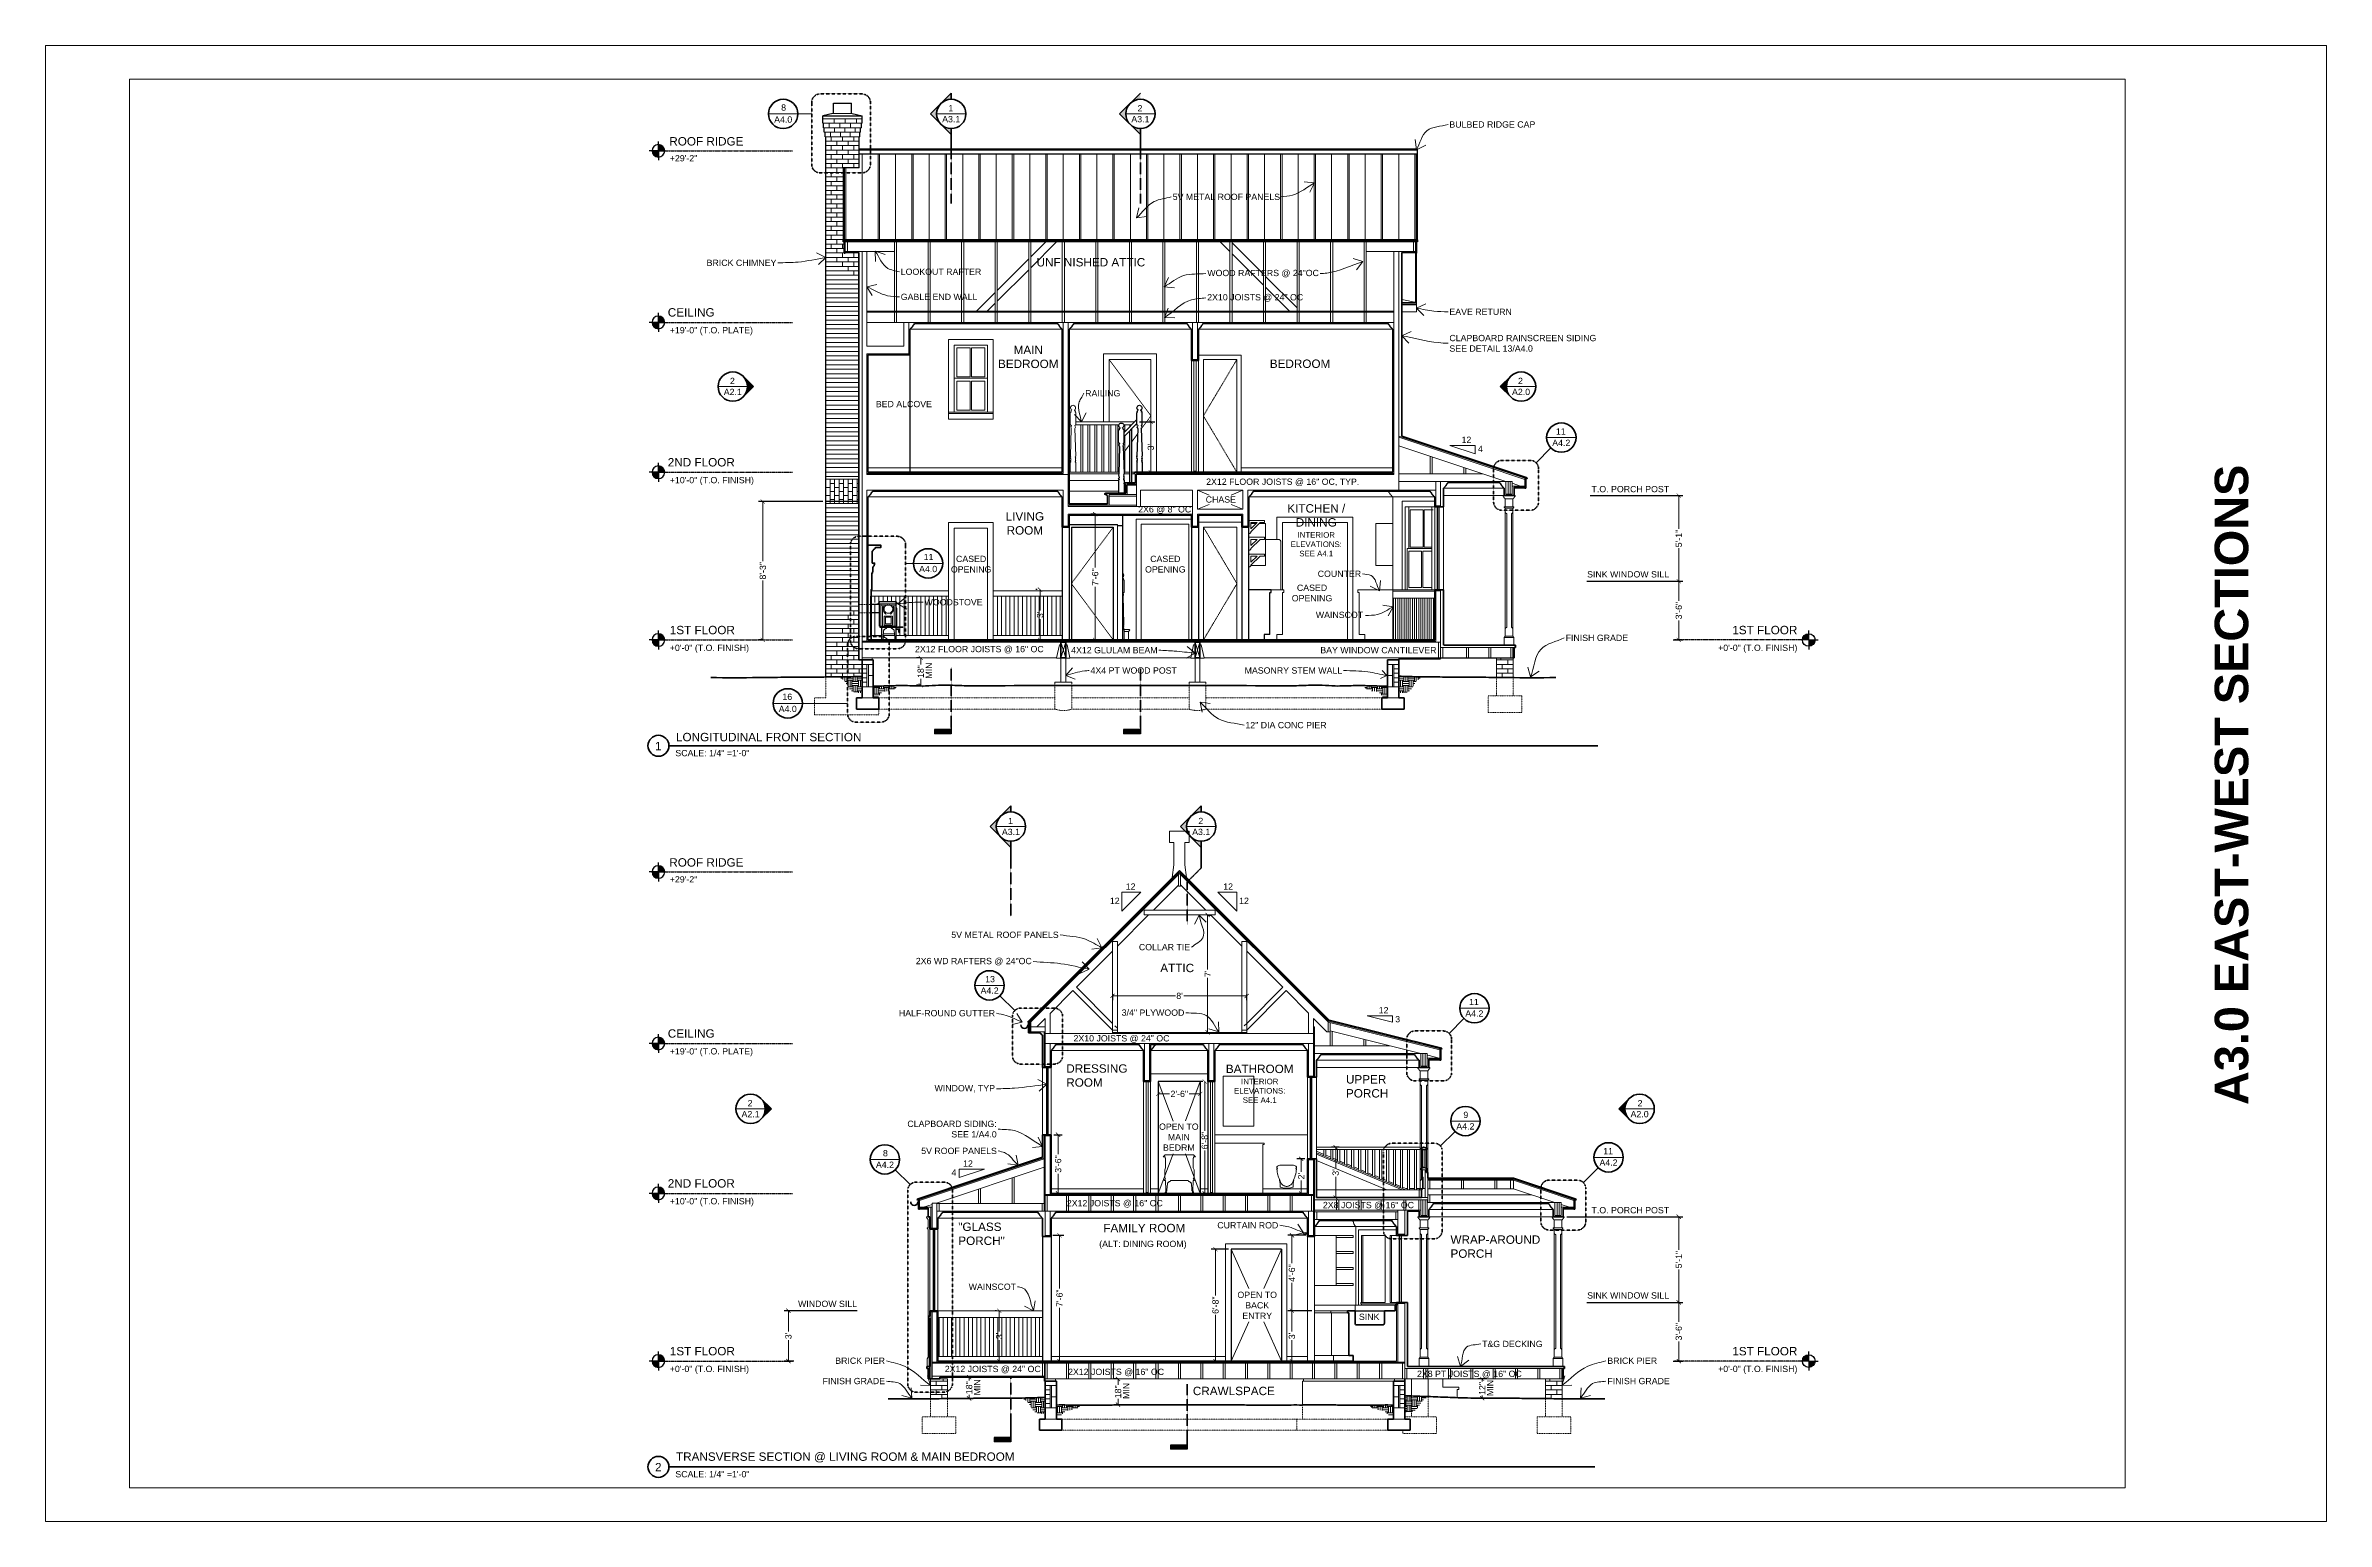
# Model space of a CAD drawing. Header units: inches. Extents: x -4969 to 16721, y 2489 to 24693.
# Drawn here: x 6612 to 8244, y 4791 to 5847 of the extents above; entities that cross this region are included whole.
import ezdxf

# ---------------------------------------------------------------- set-up
doc = ezdxf.new("R2010")
doc.units = ezdxf.units.IN
doc.header["$MEASUREMENT"] = 0
doc.linetypes.add('CENTER', pattern=[2, 1.25, -0.25, 0.25, -0.25])
doc.linetypes.add('DASHED2', pattern=[0.375, 0.25, -0.125])
doc.layers.get('0').update_dxf_attribs({"lineweight": 5})
doc.layers.add('0-NPLT', color=1, linetype='Continuous', plot=False)
for name, color, linetype, lineweight in [('1', 1, 'Continuous', 9), ('2', 6, 'Continuous', 20), ('3', 3, 'Continuous', 30), ('4', 2, 'Continuous', 40), ('5', 4, 'Continuous', 50), ('A-DIMSx', 7, 'Continuous', 9), ('A-LINK', 7, 'Continuous', 40), ('A-TEXTx', 7, 'Continuous', 20), ('TB-11x17', 7, 'Continuous', 100)]:
    doc.layers.add(name, color=color, linetype=linetype, lineweight=lineweight)
doc.styles.get("Standard").update_dxf_attribs({"font": 'Arial.ttf'})
doc.dimstyles.get("Standard").update_dxf_attribs({"dimtxt": 3, "dimasz": 2, "dimexe": 0.03125, "dimexo": 0.0625, "dimgap": 0.03125, "dimtad": 0, "dimtoh": 1, "dimdec": 4, "dimlfac": 0.99985, "dimzin": 0, "dimdsep": 46, "dimlunit": 4, "dimtxsty": 'Standard', "dimblk": 'ARCHTICK', "dimblk1": 'ARCHTICK', "dimblk2": 'ARCHTICK', "dimcen": 0.09, "dimclrt": 256, "dimadec": 0, "dimazin": 0, "dimtfac": 1, "dimtdec": 4, "dimtofl": 0, "dimtmove": 0, "dimatfit": 3, "dimfxl": 1, "dimtolj": 1, "dimtzin": 0, "dimarcsym": 0})
pattern_1 = [(0, (3739.27, 534), (3.75, 3.75), [3.75, -3.75]), (0, (3739.27, 535.4062), (3.75, 3.75), [3.75, -3.75]), (0, (3739.27, 536.8125), (3.75, 3.75), [3.75, -3.75]), (90, (3739.7386, 537.2812), (-3.75, 3.75), [3.75, -3.75]), (90, (3741.145, 537.2812), (-3.75, 3.75), [3.75, -3.75]), (90, (3742.551, 537.2812), (-3.75, 3.75), [3.75, -3.75])]

msp = doc.modelspace()

# ---------------------------------------------------------------- texts
at = {"ltscale": 0.5, "insert": (8176.2865153, 5317.5387499), "char_height": 24, "attachment_point": 5, "rotation": 90}
msp.add_mtext('{\\fArial|b1|i0|c0|p34;A3.0 EAST-WEST SECTIONS}', dxfattribs=at)
at = {"ltscale": 0.1, "char_height": 6}
for s, insert, width, attachment_point in [('LONGITUDINAL FRONT SECTION ', (7063.0588236, 5348.6347461), 139.200693231, 7), ('{1}', (7050.4014966, 5345.3052195), 11.15057809, 5), ('2', (7050.4014966, 4829.3052195), 11.15057809, 5), ('{TRANSVERSE SECTION @ LIVING ROOM & MAIN BEDROOM }', (7063.0588236, 4832.6347461), 259.146662436, 7)]:
    msp.add_mtext(s, dxfattribs=dict(at, insert=insert, width=width, attachment_point=attachment_point))
at = {"layer": 'A-DIMSx', "ltscale": 0.5, "char_height": 4.5, "width": 102.841993853}
for s, insert, attachment_point in [('\\pi-13.5,l18,t18;T.O.^IPORCH POST', (7773.703666, 5531.4312724), 3), ('SINK WINDOW SILL', (7773.703666, 5470.4312724), 3), ('\\pi-13.5,l18,t18;T.O.^IPORCH POST', (7773.703666, 5015.4312724), 3), ('WINDOW SILL', (7150.4048739, 4948.4312724), 1), ('SINK WINDOW SILL', (7773.703666, 4954.4312724), 3)]:
    msp.add_mtext(s, dxfattribs=dict(at, insert=insert, attachment_point=attachment_point))
at = {"layer": 'A-DIMSx', "ltscale": 0.1, "char_height": 4.5, "width": 73.076179956, "rotation": 90}
for insert, attachment_point in [((7241.8001925, 5393.5439351), 1), ((7276.3680667, 4880.6341322), 1), ((7382.9698558, 4878.1151071), 1), ((7647.9104541, 4880.2309632), 7)]:
    msp.add_mtext('{MIN}', dxfattribs=dict(at, insert=insert, attachment_point=attachment_point))
at = {"layer": 'A-LINK', "color": 152, "ltscale": 0.1, "attachment_point": 5}
for s, insert, char_height, width in [('{\\H0.75x;A4.0}', (7139.7706493, 5793.5705952), 6, 9.85131083), ('8', (7140.0765346, 5802.1739104), 4.5, 9.771161836), ('{\\H0.75x;A3.1}', (7259.9887553, 5793.8205952), 6, 9.85131083), ('{1}', (7259.6828699, 5801.6739104), 4.5, 9.771161836), ('{\\H0.75x;A3.1}', (7395.3613075, 5793.8205952), 6, 9.85131083), ('2', (7395.0554222, 5801.6739104), 4.5, 9.771161836), ('{\\H0.75x;A2.1}', (7103.7240235, 5598.6892103), 6, 9.85131083), ('2', (7103.4181382, 5606.5425255), 4.5, 9.771161836), ('{\\H0.75x;A2.0}', (7667.7325391, 5598.6892103), 6, 9.85131083), ('2', (7667.3081523, 5606.5425255), 4.5, 9.771161836), ('11', (7696.2169429, 5570.4493773), 4.5, 9.771161836), ('{\\H0.75x;A4.2}', (7696.5228283, 5562.2517601), 6, 9.85131083), ('{\\H0.75x;A4.0}', (7243.4899707, 5471.9560149), 6, 9.85131083), ('11', (7243.7958561, 5480.5593302), 4.5, 9.771161836), ('{\\H0.75x;A4.0}', (7143.0160873, 5371.8280884), 6, 9.85131083), ('16', (7142.7102019, 5380.5257056), 4.5, 9.771161836), ('{1}', (7302.4119067, 5291.6739104), 4.5, 9.771161836), ('2', (7438.572843, 5291.6739104), 4.5, 9.771161836), ('{\\H0.75x;A3.1}', (7302.7177921, 5283.8205952), 6, 9.85131083), ('{\\H0.75x;A3.1}', (7438.8787283, 5283.8205952), 6, 9.85131083), ('13', (7287.7901622, 5178.4937692), 4.5, 9.771161836), ('{\\H0.75x;A4.2}', (7287.4842769, 5170.296152), 6, 9.85131083), ('11', (7634.0335631, 5162.1373991), 4.5, 9.771161836), ('{\\H0.75x;A4.2}', (7634.3394485, 5153.9397819), 6, 9.85131083), ('2', (7116.1340177, 5089.7451548), 4.5, 9.771161836), ('2', (7752.8822635, 5089.7451548), 4.5, 9.771161836), ('{\\H0.75x;A2.1}', (7116.439903, 5081.8918396), 6, 9.85131083), ('9', (7628.2202684, 5081.3580222), 4.5, 9.771161836), ('{\\H0.75x;A2.0}', (7752.5763782, 5081.8918396), 6, 9.85131083), ('{\\H0.75x;A4.2}', (7627.914383, 5073.160405), 6, 9.85131083), ('{\\H0.75x;A4.2}', (7212.5867041, 5045.7228553), 6, 9.85131083), ('8', (7212.8925895, 5053.9204725), 4.5, 9.771161836), ('{\\H0.75x;A4.2}', (7730.3394485, 5047.220771), 6, 9.85131083), ('11', (7730.0335631, 5055.4183882), 4.5, 9.771161836)]:
    msp.add_mtext(s, dxfattribs=dict(at, insert=insert, char_height=char_height, width=width))
at = {"layer": 'A-TEXTx', "ltscale": 0.5}
for s, insert, char_height, width, attachment_point in [('{ROOF RIDGE }', (7058.278484, 5781.0243845), 6, 81.256520484, 1), ('{+29\'-2"}', (7058.6331673, 5768.169605), 4.5, 81.256520484, 1), ('{UNFINISHED ATTIC}', (7321.0778573, 5694.4994591), 6, 108.474840585, 1), ('{CEILING  }', (7057.1845307, 5658.6136336), 6, 97.332351113, 1), ('{+19\'-0" (T.O. PLATE)}', (7058.6331673, 5645.1057185), 4.5, 81.256520484, 1), ('{MAIN BEDROOM}', (7315.135973, 5631.7709692), 6, 58.972190114, 2), ('{BEDROOM}', (7487.9585397, 5621.8657101), 6, 39.57609653, 1), ('{\\fArial Unicode MS|b0|i0|c0|p0;12}', (7625.1486129, 5562.2052429), 4.5, 7.734539628, 7), ('{2ND FLOOR  }', (7057.1845307, 5551.3636336), 6, 97.332351113, 1), ('{\\fArial Unicode MS|b0|i0|c0|p0;4}', (7636.9502682, 5555.7609184), 4.5, 7.734539628, 7), ('{+10\'-0" (T.O. FINISH)}', (7058.6331673, 5537.8557185), 4.5, 81.256520484, 1), ('{CHASE}', (7442.0933433, 5523.9772648), 4.5, 29.886883439, 1), ('KITCHEN / DINING{\\H0.66667x;\\C152;\\PINTERIOR ELEVATIONS: \\PSEE A4.1}', (7521.2129135, 5518.3647821), 6, 54.794595222, 2), ('{LIVING ROOM}', (7312.6846764, 5512.6349055), 6, 39.57609653, 2), ('{1ST FLOOR }', (7058.6331673, 5431.3031499), 6, 94.776154357, 1), ('{1ST FLOOR }', (7865.4753726, 5431.3031499), 6, 94.776154357, 3), ('{+0\'-0" (T.O. FINISH)}', (7058.6331673, 5417.8557185), 4.5, 81.256520484, 1), ('{+0\'-0" (T.O. FINISH)}', (7865.4753726, 5417.8557185), 4.5, 81.256520484, 3), ('{ROOF RIDGE }', (7058.278484, 5265.0243845), 6, 81.256520484, 1), ('{+29\'-2"}', (7058.6331673, 5252.169605), 4.5, 81.256520484, 1), ('{\\fArial Unicode MS|b0|i0|c0|p0;12}', (7391.9012954, 5242.4876547), 4.5, 7.734539628, 9), ('{\\fArial Unicode MS|b0|i0|c0|p0;12}', (7454.6386358, 5242.4876547), 4.5, 7.734539628, 7), ('{\\fArial Unicode MS|b0|i0|c0|p0;12}', (7380.5098829, 5232.3041379), 4.5, 7.734539628, 9), ('{\\fArial Unicode MS|b0|i0|c0|p0;12}', (7466.0300483, 5232.3041379), 4.5, 7.734539628, 7), ('{ATTIC}', (7409.6011381, 5189.500884), 6, 73.076179956, 1), ('{\\fArial Unicode MS|b0|i0|c0|p0;12}', (7565.8925793, 5154.0250587), 4.5, 7.734539628, 7), ('{CEILING  }', (7057.1845307, 5142.6136336), 6, 97.332351113, 1), ('{\\fArial Unicode MS|b0|i0|c0|p0;3}', (7577.6942346, 5147.5807342), 4.5, 7.734539628, 7), ('{+19\'-0" (T.O. PLATE)}', (7058.6331673, 5129.1057185), 4.5, 81.256520484, 1), ('DRESSING ROOM', (7342.3320789, 5117.5599897), 6, 50.093743826, 1), ('BATHROOM\\P{\\H0.66667x;\\C152;INTERIOR ELEVATIONS: \\PSEE A4.1}', (7480.7329587, 5117.3070002), 6, 54.794595222, 2), ('UPPER PORCH', (7542.4792682, 5109.8168848), 6, 47.51527738, 1), ('OPEN TO\\PMAIN BEDRM', (7422.8854276, 5065.4595045), 4.5, 35.191955687, 5), ('{\\fArial Unicode MS|b0|i0|c0|p0;12}', (7275.5044977, 5044.3107881), 4.5, 7.734539628, 9), ('{2ND FLOOR  }', (7057.1845307, 5035.3636336), 6, 97.332351113, 1), ('{\\fArial Unicode MS|b0|i0|c0|p0;4}', (7263.7028424, 5037.8664637), 4.5, 7.734539628, 9), ('{+10\'-0" (T.O. FINISH)}', (7058.6331673, 5021.8557185), 4.5, 81.256520484, 1), ('"GLASS PORCH"', (7265.0678344, 5004.3109755), 6, 47.51527738, 1), ('FAMILY ROOM', (7368.835353, 5003.3873031), 6, 73.076179956, 1), ('WRAP-AROUND PORCH', (7617.2513156, 4995.1199979), 6, 47.51527738, 1), ('OPEN TO\\PBACK ENTRY', (7478.9487354, 4945.1115261), 4.5, 35.191955687, 5), ('SINK', (7559.0833064, 4936.8271139), 4.5, 21.351989224, 5), ('{1ST FLOOR }', (7058.6331673, 4915.3031499), 6, 94.776154357, 1), ('{1ST FLOOR }', (7865.4753726, 4915.3031499), 6, 94.776154357, 3), ('{+0\'-0" (T.O. FINISH)}', (7058.6331673, 4901.8557185), 4.5, 81.256520484, 1), ('{+0\'-0" (T.O. FINISH)}', (7865.4753726, 4901.8557185), 4.5, 81.256520484, 3)]:
    msp.add_mtext(s, dxfattribs=dict(at, insert=insert, char_height=char_height, width=width, attachment_point=attachment_point))
at = {"layer": 'A-TEXTx', "ltscale": 0.25, "char_height": 4.5}
for s, insert, attachment_point in [('{BULBED RIDGE CAP}', (7616.476621, 5790.0466483), 4), ('{5V METAL ROOF PANELS}', (7418.4892454, 5738.2378182), 4), ('{BRICK CHIMNEY}', (7134.9258419, 5691.056982), 6), ('{LOOKOUT RAFTER}', (7223.8938301, 5684.6628879), 4), ('{WOOD RAFTERS @ 24"OC}', (7443.2426286, 5683.3546226), 4), ('{GABLE END WALL}', (7223.8938301, 5666.6628879), 4), ('{2X10 JOISTS @ 24" OC}', (7443.1702318, 5665.9775613), 4), ('{EAVE RETURN}', (7616.476621, 5655.9976496), 4), ('CLAPBOARD RAINSCREEN SIDING\\P{\\C152;SEE DETAIL 13/A4.0}', (7616.476621, 5633.4783856), 4), ('{RAILING}', (7355.8592134, 5597.6930272), 4), ('{2X12 FLOOR JOISTS @ 16" OC, TYP.}', (7442.4341418, 5534.0027654), 4), ('{2X6 @ 8" OC}', (7393.7801813, 5514.2401873), 4), ('CASED\\POPENING', (7274.2477903, 5475.4333864), 5), ('CASED\\POPENING', (7413.2027714, 5475.4333864), 5), ('{COUNTER}', (7553.3213465, 5468.5430385), 6), ('CASED\\POPENING', (7518.1794429, 5454.7873325), 5), ('{WOODSTOVE}', (7240.9143658, 5448.2080361), 4), ('{WAINSCOT}', (7520.8925124, 5439.1317139), 4), ('{FINISH GRADE}', (7699.6503616, 5422.6734466), 4), ('{2X12 FLOOR JOISTS @ 16" OC}', (7234.0921233, 5414.2439729), 4), ('{4X12 GLULAM BEAM}', (7407.6669705, 5413.8755257), 6), ('BAY WINDOW CANTILEVER', (7524.0996623, 5413.8755257), 4), ('{4X4 PT WOOD POST}', (7359.6665513, 5399.3434451), 4), ('{MASONRY STEM WALL}', (7539.7849982, 5399.3434451), 6), ('{12" DIA CONC PIER}', (7470.5021996, 5360.2597754), 4), ('{5V METAL ROOF PANELS}', (7336.8919288, 5210.2404747), 6), ('{2X6 WD RAFTERS @ 24"OC}', (7317.6691959, 5191.0177419), 6), ('{COLLAR TIE}', (7430.9626715, 5201.3920761), 6), ('{HALF-ROUND GUTTER}', (7291.3565331, 5154.1229408), 6), ('{3/4" PLYWOOD}', (7426.8358565, 5154.5073408), 6), ('{2X10 JOISTS @ 24" OC}', (7347.5052244, 5135.7170618), 4), ('{WINDOW, TYP}', (7291.3565331, 5100.0397488), 6), ('CLAPBOARD SIDING:\\PSEE 1/A4.0', (7292.5408301, 5071.2023017), 6), ('{5V ROOF PANELS}', (7292.6724615, 5055.5852623), 6), ('{2X12 JOISTS @ 16" OC}', (7342.7552588, 5017.7641335), 4), ('CURTAIN ROD', (7494.0478902, 5002.3551687), 6), ('\\pi-13.5,l18,t18;(ALT:^IDINING ROOM)', (7428.3919238, 4988.3653075), 6), ('{WAINSCOT}', (7306.3688215, 4958.3904533), 6), ('T&G DECKING', (7639.8695432, 4917.4417888), 4), ('{BRICK PIER}', (7212.6163141, 4905.4555727), 6), ('{2X12 JOISTS @ 16" OC}', (7343.6193954, 4897.0694393), 4), ('{BRICK PIER}', (7729.4865417, 4905.4555727), 4), ('{FINISH GRADE}', (7212.6163141, 4890.9048325), 6), ('{FINISH GRADE}', (7729.4865417, 4890.9048325), 4)]:
    msp.add_mtext(s, dxfattribs=dict(at, insert=insert, attachment_point=attachment_point))
for s, insert, width, attachment_point in [('{BED ALCOVE}', (7246.2200207, 5589.9898197), 45.201416998, 6), ('{2X8 JOISTS @ 16" OC}', (7591.1605062, 5016.412879), 68.248657575, 6), ('2X12 JOISTS @ 24" OC', (7255.379425, 4899.1200127), 68.248657575, 4), ('2X8 PT JOISTS @ 16" OC', (7668.2959684, 4895.6355506), 76.811101146, 6)]:
    msp.add_mtext(s, dxfattribs=dict(at, insert=insert, width=width, attachment_point=attachment_point))
at = {"layer": 'A-TEXTx', "ltscale": 0.5, "insert": (7432.9086622, 4886.8339936), "char_height": 6, "attachment_point": 1}
msp.add_mtext('{CRAWLSPACE}', dxfattribs=at)
at = {"layer": 'TB-11x17', "ltscale": 0.5, "char_height": 4.5, "width": 73.076179956, "attachment_point": 1}
for insert in [(7062.6265338, 5342.5227301), (7062.6265338, 4826.5227301)]:
    msp.add_mtext('\\A1;SCALE: 1/4" =1\'-0"', dxfattribs=dict(at, insert=insert))

# ---------------------------------------------------------------- blocks, each defined once
blk = doc.blocks.new('Woodstove Jotul F3 Side')
at = {"layer": '1'}
for p, q in [((9505.3, 343.2), (9505.3, 359.2)), ((9506.1, 359.2), (9506.1, 358.9)), ((9506.9, 359.2), (9506.9, 358.9)), ((9507.7, 359.2), (9507.7, 358.9)), ((9508.5, 359.2), (9508.5, 358.9)), ((9509.3, 359.2), (9509.3, 358.9)), ((9510, 359.2), (9510.2, 358.4)), ((9511.7, 359.2), (9511.5, 358.4)), ((9512.3, 359.2), (9512.3, 358.9)), ((9513.1, 359.2), (9513.1, 358.9)), ((9514, 359.2), (9514, 358.9)), ((9514.8, 359.2), (9514.8, 358.9)), ((9515.6, 359.2), (9515.6, 358.9)), ((9516.3, 343.2), (9504.4, 343.2)), ((9517.1, 342.7), (9505, 342.7)), ((9509.4, 358.2), (9505.3, 358.2)), ((9506.5, 357.4), (9507.4, 357.4)), ((9506.5, 357.4), (9506.5, 343.2)), ((9507.8, 350.5), (9507.8, 344.1)), ((9513.7, 350.5), (9507.8, 350.5)), ((9513.7, 344.1), (9507.8, 344.1)), ((9512.8, 349.6), (9508.7, 349.6)), ((9508.7, 349.6), (9508.7, 344.9)), ((9508.7, 344.9), (9512.8, 344.9)), ((9509.4, 358.2), (9510.2, 358.4)), ((9511.5, 358.4), (9510.2, 358.4)), ((9511.5, 358.4), (9512.2, 358.2)), ((9512.2, 358.2), (9516.3, 358.2)), ((9512.8, 344.9), (9512.8, 349.6)), ((9513.7, 344.1), (9513.7, 350.5)), ((9515, 357.4), (9514.1, 357.4)), ((9515, 357.4), (9515, 343.2)), ((9516.3, 341.4), (9517.9, 341.4)), ((9516.3, 341), (9517.8, 341)), ((9517.8, 341), (9518.2, 338.5)), ((9518.9, 338.7), (9518.2, 338.5)), ((9518.3, 341), (9518.9, 338.7))]:
    blk.add_line(p, q, dxfattribs=at)
at = {"layer": '1', "ltscale": 0.25}
blk.add_line((9516.3, 356.8), (9516.3, 343.2), dxfattribs=at)
at = {"layer": '1'}
for centre, radius, start, end in [((9510.8, 355.6), 3.88, 152.6441, 234.9846), ((9510.8, 355.6), 3.13, 125.5859, 54.4141), ((9510.6, 355.6), 3.88, 305.0154, 27.3559)]:
    blk.add_arc(centre, radius, start, end, dxfattribs=at)
for points, knots in [([(9508.6, 352.4), (9508.7, 352.4), (9508.8, 352.2), (9508.9, 352), (9508.9, 351.8), (9508.9, 351.7), (9508.9, 351.6)], [0, 0, 0, 0, 0.2548626, 0.5779212, 0.7738177, 0.9115369, 0.9115369, 0.9115369, 0.9115369]), ([(9512.9, 352.4), (9512.8, 352.4), (9512.7, 352.2), (9512.6, 352), (9512.6, 351.8), (9512.6, 351.7), (9512.6, 351.6)], [0, 0, 0, 0, 0.2548626, 0.5779212, 0.7738177, 0.9115369, 0.9115369, 0.9115369, 0.9115369]), ([(9507.4, 340), (9507.4, 340.1), (9507.4, 340.5), (9507.8, 340.9), (9508, 341), (9508.2, 341)], [0, 0, 0, 0, 0.552855, 1.027587, 1.424955, 1.424955, 1.424955, 1.424955]), ([(9508.2, 341), (9508.2, 341.1), (9508.4, 341.3), (9508.6, 341.5), (9508.9, 341.5), (9509, 341.5), (9509.1, 341.6), (9509.3, 341.7), (9509.5, 341.8), (9509.5, 342), (9509.6, 342.2), (9509.6, 342.2)], [0, 0, 0, 0, 0.363802, 0.703896, 0.969314, 1.03582, 1.145927, 1.377288, 1.576947, 1.815944, 2.013947, 2.013947, 2.013947, 2.013947]), ([(9514.2, 341), (9514.1, 341.1), (9514, 341.3), (9513.7, 341.5), (9513.5, 341.6), (9513.4, 341.5), (9513.2, 341.6), (9513.1, 341.7), (9512.9, 341.8), (9512.8, 342), (9512.8, 342.2), (9512.8, 342.2)], [0, 0, 0, 0, 0.363802, 0.703896, 0.969314, 1.03582, 1.145927, 1.377288, 1.576947, 1.815944, 2.013947, 2.013947, 2.013947, 2.013947]), ([(9515, 340), (9515, 340.1), (9515, 340.5), (9514.6, 340.9), (9514.3, 341), (9514.2, 341)], [0, 0, 0, 0, 0.552855, 1.027587, 1.424955, 1.424955, 1.424955, 1.424955]), ([(9517.9, 341.4), (9518, 341.4), (9518.2, 341.3), (9518.2, 341.1), (9518.3, 341)], [0, 0, 0, 0, 0.2511324, 0.5419404, 0.5419404, 0.5419404, 0.5419404])]:
    blk.add_open_spline(points, degree=3, knots=knots, dxfattribs=at)
at = {"layer": '2', "ltscale": 0.25}
blk.add_line((9516.3, 359.2), (9504.4, 359.2), dxfattribs=at)
at = {"layer": '2'}
for p, q in [((9521.1, 342.7), (9517.1, 342.7)), ((9521.1, 342.7), (9521.1, 342.2)), ((9521.1, 342.2), (9505, 342.2)), ((9507, 335.5), (9507.4, 340)), ((9507, 333.4), (9507, 335.5)), ((9515.2, 337.9), (9507.2, 337.9)), ((9515.3, 335.5), (9515, 340)), ((9515.3, 333.4), (9515.3, 335.5))]:
    blk.add_line(p, q, dxfattribs=at)
at = {"layer": '3'}
for p, q in [((9504.5, 360.7), (9503.2, 359.2)), ((9504.4, 359.2), (9503.2, 359.2)), ((9504.4, 343.2), (9504.4, 359.2)), ((9516.3, 360.7), (9504.5, 360.7)), ((9517.6, 359.2), (9516.3, 360.7)), ((9517.6, 359.2), (9516.3, 359.2)), ((9516.3, 356.8), (9516.3, 359.2)), ((9505, 342.7), (9505.9, 343.2)), ((9505, 342.2), (9505, 342.7)), ((9516.1, 343.2), (9517.1, 342.7)), ((9516.8, 355.7), (9516.3, 356.8)), ((9516.4, 343.5), (9516.8, 343.5)), ((9516.8, 343.5), (9516.8, 355.7)), ((9517.1, 342.7), (9517.1, 342.2)), ((9506.1, 342.2), (9506.1, 342.2)), ((9506.1, 342.2), (9506.1, 342.2)), ((9506.1, 333.4), (9506.1, 342.2)), ((9506.1, 342.2), (9506.1, 342.2)), ((9506.1, 333.4), (9507, 333.4)), ((9516.3, 333.4), (9515.3, 333.4)), ((9516.3, 333.4), (9516.3, 342.2))]:
    blk.add_line(p, q, dxfattribs=at)
blk = doc.blocks.new('Point')
at = {"lineweight": 0, "ltscale": 0.1}
h = blk.add_hatch(color=256, dxfattribs=at)
h.dxf.hatch_style = 1
h.paths.add_polyline_path([(-3.29, 4.165, 0.414214), (-3.353, 4.103), (-3.29, 4.103)])
h.paths.add_polyline_path([(-3.29, 4.103), (-3.29, 4.04, 0.414214), (-3.228, 4.103)])
at = {"layer": '3', "ltscale": 0.1}
for q in [(-3.384, 4.103), (-3.29, 4.197), (-3.197, 4.103), (-3.29, 4.009)]:
    blk.add_line((-3.29, 4.103), q, dxfattribs=at)
blk.add_circle((-3.29, 4.103), 0.0625, dxfattribs=at)
blk = doc.blocks.new('_ArchTick')
at = {"color": 0, "linetype": 'ByBlock', "lineweight": 0, "const_width": 0.15}
blk.add_lwpolyline([(-0.5, -0.5), (0.5, 0.5)], dxfattribs=at)
blk = doc.blocks.new('Elevation Callout - 1')
at = {"layer": 'A-LINK', "ltscale": 0.1}
blk.add_hatch(color=152, dxfattribs=at).paths.add_polyline_path([(2031.6, 7377.7), (2039, 7370.2), (2046.4, 7377.7, -0.198912), (2039, 7374.6, -0.198912)])
at = {"layer": 'A-LINK', "color": 152, "ltscale": 0.1}
for q in [(2031.6, 7377.7), (2046.4, 7377.7)]:
    blk.add_line((2039, 7370.2), q, dxfattribs=at)
blk.add_circle((2039, 7385.1), 10.5, dxfattribs=at)
blk = doc.blocks.new('Newel Post 1')
for p, q in [((572, 3270), (571.6, 3269.8)), ((571.6, 3262.8), (571.6, 3269.8)), ((572, 3270), (572, 3270.4)), ((572, 3270.4), (572, 3270.4)), ((574.3, 3270), (574.3, 3270.4)), ((574.3, 3270.4), (574.4, 3270.4)), ((574.3, 3270), (574.8, 3269.8)), ((574.8, 3262.8), (574.8, 3269.8)), ((571.6, 3262.8), (571.8, 3262.6)), ((572.2, 3260.5), (571.6, 3244.6)), ((572.2, 3262.2), (572.2, 3262)), ((574.2, 3262.2), (574.2, 3262)), ((574.2, 3260.5), (574.7, 3244.6)), ((574.8, 3262.8), (574.5, 3262.6)), ((572, 3241.2), (571.6, 3241.1)), ((571.6, 3241.1), (571.6, 3235.2)), ((571.8, 3243), (571.8, 3242.2)), ((572, 3241.3), (572, 3241.2)), ((574.4, 3241.3), (574.4, 3241.2)), ((574.4, 3241.2), (574.8, 3241.1)), ((574.5, 3243), (574.5, 3242.2)), ((574.8, 3241.1), (574.8, 3235.2))]:
    blk.add_line(p, q)
for centre, radius, start, end in [((573.2, 3272.5), 1.46, 300.7684, 239.19), ((572, 3270.5), 0.157, 90.171, 270.171), ((571.8, 3271.3), 0.687, 287.9525, 354.7278), ((574.6, 3271.3), 0.687, 185.2722, 252.0475), ((574.4, 3270.5), 0.157, 269.829, 89.829), ((572.2, 3262.6), 0.391, 179.3857, 264.5887), ((572.8, 3261.2), 0.986, 129.7978, 181.7467), ((571, 3260.4), 1.16, 2.8228, 43.5169), ((574.1, 3262.6), 0.391, 275.4113, 0.6143), ((573.5, 3261.2), 0.986, 358.2533, 50.2022), ((575.4, 3260.4), 1.16, 136.4831, 177.1772), ((572.6, 3244.6), 0.908, 175.2989, 229.2469), ((572.3, 3243.3), 0.693, 123.1827, 180.8676), ((571.4, 3243), 0.403, 4.4772, 59.195), ((571.4, 3242.3), 0.472, 305.0625, 351.2653), ((572.3, 3241.9), 0.661, 177.5834, 238.3663), ((573.8, 3244.6), 0.908, 310.7531, 4.7011), ((574, 3243.3), 0.693, 359.1324, 56.8173), ((574.1, 3241.9), 0.661, 301.6337, 2.4166), ((574.9, 3243), 0.403, 120.805, 175.5228), ((575, 3242.3), 0.472, 188.7347, 234.9375)]:
    blk.add_arc(centre, radius, start, end)
blk = doc.blocks.new('*D186')
at = {"layer": 'A-DIMSx', "color": 0, "lineweight": -2, "ltscale": 0.1, "transparency": 16777216}
for p, q in [((7394.7, 5577.2), (7405.8, 5577.2)), ((7402.5, 5541.2), (7399.8, 5541.2))]:
    blk.add_line(p, q, dxfattribs=at)
at = {"layer": 'A-DIMSx', "color": 0, "lineweight": 5, "ltscale": 0.1, "transparency": 16777216}
for p, q in [((7402.8, 5577.2), (7402.8, 5562.3)), ((7402.8, 5541.2), (7402.8, 5556.1))]:
    blk.add_line(p, q, dxfattribs=at)
at = {"layer": 'Defpoints', "color": 0, "ltscale": 0.1, "transparency": 16777216}
for p in [(7392.7, 5577.2), (7402.8, 5577.2), (7404.5, 5541.2)]:
    blk.add_point(p, dxfattribs=at)
at = {"layer": 'A-DIMSx', "color": 0, "lineweight": 5, "ltscale": 0.1, "transparency": 16777216, "xscale": 3, "yscale": 3, "zscale": 3}
for p, rotation in [((7402.8, 5577.2), 90), ((7402.8, 5541.2), 270)]:
    blk.add_blockref('_ArchTick', p, dxfattribs=dict(at, rotation=rotation))
at = {"layer": 'A-DIMSx', "ltscale": 0.1, "transparency": 16777216, "insert": (7402.8, 5559.2), "char_height": 4.5, "attachment_point": 5, "rotation": 90}
blk.add_mtext("\\A1;3'", dxfattribs=at)
blk = doc.blocks.new('*D187')
at = {"layer": 'A-DIMSx', "color": 0, "lineweight": -2, "ltscale": 0.1, "transparency": 16777216}
for p, q in [((7237.3, 5408.4), (7235.2, 5408.4)), ((7237.3, 5388.8), (7235.2, 5388.8))]:
    blk.add_line(p, q, dxfattribs=at)
at = {"layer": 'A-DIMSx', "color": 0, "lineweight": 5, "ltscale": 0.1, "transparency": 16777216}
for p, q in [((7238.2, 5408.4), (7238.2, 5403.7)), ((7238.2, 5388.8), (7238.2, 5393.5))]:
    blk.add_line(p, q, dxfattribs=at)
at = {"layer": 'Defpoints', "color": 0, "ltscale": 0.1, "transparency": 16777216}
for p in [(7239.3, 5408.4), (7238.2, 5388.8), (7239.3, 5388.8)]:
    blk.add_point(p, dxfattribs=at)
at = {"layer": 'A-DIMSx', "color": 0, "lineweight": 5, "ltscale": 0.1, "transparency": 16777216, "xscale": 3, "yscale": 3, "zscale": 3}
for p, rotation in [((7238.2, 5408.4), 90), ((7238.2, 5388.8), 270)]:
    blk.add_blockref('_ArchTick', p, dxfattribs=dict(at, rotation=rotation))
at = {"layer": 'A-DIMSx', "ltscale": 0.1, "transparency": 16777216, "insert": (7238.2, 5398.6), "char_height": 4.5, "attachment_point": 5, "rotation": 90}
blk.add_mtext('\\A1;18"', dxfattribs=at)
blk = doc.blocks.new('Detail Callout')
at = {"layer": '2', "color": 152, "ltscale": 0.1}
blk.add_line((240.2, 5822.3), (219.2, 5822.3), dxfattribs=at)
at = {"layer": 'A-LINK', "color": 152, "ltscale": 0.1}
blk.add_circle((229.7, 5822.3), 10.5, dxfattribs=at)
blk = doc.blocks.new('*D367')
at = {"layer": 'A-DIMSx', "color": 0, "lineweight": -2, "ltscale": 0.1, "transparency": 16777216}
for p, q in [((7168.2, 5520.2), (7122.2, 5520.2)), ((7125.6, 5421.2), (7122.2, 5421.2))]:
    blk.add_line(p, q, dxfattribs=at)
at = {"layer": 'A-DIMSx', "color": 0, "lineweight": 5, "ltscale": 0.1, "transparency": 16777216}
for p, q in [((7125.2, 5520.2), (7125.2, 5477.7)), ((7125.2, 5421.2), (7125.2, 5463.7))]:
    blk.add_line(p, q, dxfattribs=at)
at = {"layer": 'Defpoints', "color": 0, "ltscale": 0.1, "transparency": 16777216}
for p in [(7170.2, 5520.2), (7125.2, 5421.2), (7127.6, 5421.2)]:
    blk.add_point(p, dxfattribs=at)
at = {"layer": 'A-DIMSx', "color": 0, "lineweight": 5, "ltscale": 0.1, "transparency": 16777216, "xscale": 3, "yscale": 3, "zscale": 3}
for p, rotation in [((7125.2, 5520.2), 90), ((7125.2, 5421.2), 270)]:
    blk.add_blockref('_ArchTick', p, dxfattribs=dict(at, rotation=rotation))
at = {"layer": 'A-DIMSx', "ltscale": 0.1, "transparency": 16777216, "insert": (7125.2, 5470.7), "char_height": 4.5, "attachment_point": 5, "rotation": 90}
blk.add_mtext('\\A1;8\'-3"', dxfattribs=at)
blk = doc.blocks.new('*D368')
at = {"layer": 'A-DIMSx', "color": 0, "lineweight": -2, "ltscale": 0.1, "transparency": 16777216}
for p, q in [((7363.6, 5511.2), (7360, 5511.2)), ((7380.5, 5421.2), (7360, 5421.2))]:
    blk.add_line(p, q, dxfattribs=at)
at = {"layer": 'A-DIMSx', "color": 0, "lineweight": 5, "ltscale": 0.1, "transparency": 16777216}
for p, q in [((7363, 5511.2), (7363, 5473.1)), ((7363, 5421.2), (7363, 5459.2))]:
    blk.add_line(p, q, dxfattribs=at)
at = {"layer": 'Defpoints', "color": 0, "ltscale": 0.1, "transparency": 16777216}
for p in [(7365.6, 5511.2), (7363, 5421.2), (7382.5, 5421.2)]:
    blk.add_point(p, dxfattribs=at)
at = {"layer": 'A-DIMSx', "color": 0, "lineweight": 5, "ltscale": 0.1, "transparency": 16777216, "xscale": 3, "yscale": 3, "zscale": 3}
for p, rotation in [((7363, 5511.2), 90), ((7363, 5421.2), 270)]:
    blk.add_blockref('_ArchTick', p, dxfattribs=dict(at, rotation=rotation))
at = {"layer": 'A-DIMSx', "ltscale": 0.1, "transparency": 16777216, "insert": (7363, 5466.2), "char_height": 4.5, "attachment_point": 5, "rotation": 90}
blk.add_mtext('\\A1;7\'-6"', dxfattribs=at)
blk = doc.blocks.new('*D369')
at = {"layer": 'A-DIMSx', "color": 0, "lineweight": -2, "ltscale": 0.1, "transparency": 16777216}
for p, q in [((7321.6, 5457.2), (7320.6, 5457.2)), ((7313, 5421.2), (7326.6, 5421.2))]:
    blk.add_line(p, q, dxfattribs=at)
at = {"layer": 'A-DIMSx', "color": 0, "lineweight": 5, "ltscale": 0.1, "transparency": 16777216}
for p, q in [((7323.6, 5457.2), (7323.6, 5442.3)), ((7323.6, 5421.2), (7323.6, 5436.1))]:
    blk.add_line(p, q, dxfattribs=at)
at = {"layer": 'Defpoints', "color": 0, "ltscale": 0.1, "transparency": 16777216}
for p in [(7323.6, 5457.2), (7311, 5421.2), (7323.6, 5421.2)]:
    blk.add_point(p, dxfattribs=at)
at = {"layer": 'A-DIMSx', "color": 0, "lineweight": 5, "ltscale": 0.1, "transparency": 16777216, "xscale": 3, "yscale": 3, "zscale": 3}
for p, rotation in [((7323.6, 5457.2), 90), ((7323.6, 5421.2), 270)]:
    blk.add_blockref('_ArchTick', p, dxfattribs=dict(at, rotation=rotation))
at = {"layer": 'A-DIMSx', "ltscale": 0.1, "transparency": 16777216, "insert": (7323.6, 5439.2), "char_height": 4.5, "attachment_point": 5, "rotation": 90}
blk.add_mtext("\\A1;3'", dxfattribs=at)
blk = doc.blocks.new('BORDER 11X17')
at = {"layer": '0-NPLT', "lineweight": 9, "ltscale": 0.1}
blk.add_lwpolyline([(29864.74, -10461.77), (29048.74, -10461.77), (29048.74, -10989.77), (29864.74, -10989.77), (29864.74, -10461.77)], dxfattribs=at)
blk.add_lwpolyline([(29792.74, -10473.77), (29078.74, -10473.77), (29078.74, -10977.77), (29792.74, -10977.77)], close=True, dxfattribs=at)
blk = doc.blocks.new('*D573')
at = {"layer": 'A-DIMSx', "color": 0, "lineweight": -2, "ltscale": 0.1, "transparency": 16777216}
for p, q in [((7333.5, 5067.2), (7339.5, 5067.2)), ((7333.5, 5025.2), (7339.5, 5025.2))]:
    blk.add_line(p, q, dxfattribs=at)
at = {"layer": 'A-DIMSx', "color": 0, "lineweight": 5, "ltscale": 0.1, "transparency": 16777216}
for p, q in [((7336.5, 5067.2), (7336.5, 5053.2)), ((7336.5, 5025.2), (7336.5, 5039.2))]:
    blk.add_line(p, q, dxfattribs=at)
at = {"layer": 'Defpoints', "color": 0, "ltscale": 0.1, "transparency": 16777216}
for p in [(7331.5, 5067.2), (7336.5, 5067.2), (7331.5, 5025.2)]:
    blk.add_point(p, dxfattribs=at)
at = {"layer": 'A-DIMSx', "color": 0, "lineweight": 5, "ltscale": 0.1, "transparency": 16777216, "xscale": 3, "yscale": 3, "zscale": 3}
for p, rotation in [((7336.5, 5067.2), 90), ((7336.5, 5025.2), 270)]:
    blk.add_blockref('_ArchTick', p, dxfattribs=dict(at, rotation=rotation))
at = {"layer": 'A-DIMSx', "ltscale": 0.1, "transparency": 16777216, "insert": (7336.5, 5046.2), "char_height": 4.5, "attachment_point": 5, "rotation": 90}
blk.add_mtext('\\A1;3\'-6"', dxfattribs=at)
blk = doc.blocks.new('*D574')
at = {"layer": 'A-DIMSx', "color": 0, "lineweight": -2, "ltscale": 0.1, "transparency": 16777216}
for p, q in [((7518, 4941.2), (7500.8, 4941.2)), ((7513, 4905.2), (7500.8, 4905.2))]:
    blk.add_line(p, q, dxfattribs=at)
at = {"layer": 'A-DIMSx', "color": 0, "lineweight": 5, "ltscale": 0.1, "transparency": 16777216}
for p, q in [((7503.8, 4941.2), (7503.8, 4926.3)), ((7503.8, 4905.2), (7503.8, 4920.1))]:
    blk.add_line(p, q, dxfattribs=at)
at = {"layer": 'Defpoints', "color": 0, "ltscale": 0.1, "transparency": 16777216}
for p in [(7503.8, 4941.2), (7520, 4941.2), (7515, 4905.2)]:
    blk.add_point(p, dxfattribs=at)
at = {"layer": 'A-DIMSx', "color": 0, "lineweight": 5, "ltscale": 0.1, "transparency": 16777216, "xscale": 3, "yscale": 3, "zscale": 3}
for p, rotation in [((7503.8, 4941.2), 90), ((7503.8, 4905.2), 270)]:
    blk.add_blockref('_ArchTick', p, dxfattribs=dict(at, rotation=rotation))
at = {"layer": 'A-DIMSx', "ltscale": 0.1, "transparency": 16777216, "insert": (7503.8, 4923.2), "char_height": 4.5, "attachment_point": 5, "rotation": 90}
blk.add_mtext("\\A1;3'", dxfattribs=at)
blk = doc.blocks.new('*D575')
at = {"layer": 'A-DIMSx', "color": 0, "lineweight": -2, "ltscale": 0.1, "transparency": 16777216}
for p, q in [((7513, 5049.9), (7507.4, 5049.9)), ((7513, 5025.2), (7507.4, 5025.2))]:
    blk.add_line(p, q, dxfattribs=at)
at = {"layer": 'A-DIMSx', "color": 0, "lineweight": 5, "ltscale": 0.1, "transparency": 16777216}
for p, q in [((7510.4, 5049.9), (7510.4, 5040.7)), ((7510.4, 5025.2), (7510.4, 5034.5))]:
    blk.add_line(p, q, dxfattribs=at)
at = {"layer": 'Defpoints', "color": 0, "ltscale": 0.1, "transparency": 16777216}
for p in [(7510.4, 5049.9), (7515, 5049.9), (7515, 5025.2)]:
    blk.add_point(p, dxfattribs=at)
at = {"layer": 'A-DIMSx', "color": 0, "lineweight": 5, "ltscale": 0.1, "transparency": 16777216, "xscale": 3, "yscale": 3, "zscale": 3}
for p, rotation in [((7510.4, 5049.9), 90), ((7510.4, 5025.2), 270)]:
    blk.add_blockref('_ArchTick', p, dxfattribs=dict(at, rotation=rotation))
at = {"layer": 'A-DIMSx', "ltscale": 0.1, "transparency": 16777216, "insert": (7510.4, 5037.6), "char_height": 4.5, "attachment_point": 5, "rotation": 90}
blk.add_mtext("\\A1;2'", dxfattribs=at)
blk = doc.blocks.new('*D576')
at = {"layer": 'A-DIMSx', "color": 0, "lineweight": -2, "ltscale": 0.1, "transparency": 16777216}
for p, q in [((7379.3, 4892.4), (7376.4, 4892.4)), ((7379.3, 4874), (7376.4, 4874))]:
    blk.add_line(p, q, dxfattribs=at)
at = {"layer": 'A-DIMSx', "color": 0, "lineweight": 5, "ltscale": 0.1, "transparency": 16777216}
for p, q in [((7379.4, 4892.4), (7379.4, 4888.3)), ((7379.4, 4874), (7379.4, 4878.1))]:
    blk.add_line(p, q, dxfattribs=at)
at = {"layer": 'Defpoints', "color": 0, "ltscale": 0.1, "transparency": 16777216}
for p in [(7379.4, 4892.4), (7381.3, 4892.4), (7381.3, 4874)]:
    blk.add_point(p, dxfattribs=at)
at = {"layer": 'A-DIMSx', "color": 0, "lineweight": 5, "ltscale": 0.1, "transparency": 16777216, "xscale": 3, "yscale": 3, "zscale": 3}
for p, rotation in [((7379.4, 4892.4), 90), ((7379.4, 4874), 270)]:
    blk.add_blockref('_ArchTick', p, dxfattribs=dict(at, rotation=rotation))
at = {"layer": 'A-DIMSx', "ltscale": 0.1, "transparency": 16777216, "insert": (7379.4, 4883.2), "char_height": 4.5, "attachment_point": 5, "rotation": 90}
blk.add_mtext('\\A1;18"', dxfattribs=at)
blk = doc.blocks.new('*D577')
at = {"layer": 'A-DIMSx', "color": 0, "lineweight": 5, "ltscale": 0.1, "transparency": 16777216}
for p, q in [((7272.8, 4893.7), (7272.8, 4891.2)), ((7272.8, 4878.5), (7272.8, 4881))]:
    blk.add_line(p, q, dxfattribs=at)
at = {"layer": 'A-DIMSx', "color": 0, "lineweight": -2, "ltscale": 0.1, "transparency": 16777216}
for p, q in [((7273.1, 4893.7), (7275.8, 4893.7)), ((7273.1, 4878.5), (7275.8, 4878.5))]:
    blk.add_line(p, q, dxfattribs=at)
at = {"layer": 'Defpoints', "color": 0, "ltscale": 0.1, "transparency": 16777216}
for p in [(7271.1, 4893.7), (7272.8, 4893.7), (7271.1, 4878.5)]:
    blk.add_point(p, dxfattribs=at)
at = {"layer": 'A-DIMSx', "color": 0, "lineweight": 5, "ltscale": 0.1, "transparency": 16777216, "xscale": 3, "yscale": 3, "zscale": 3}
for p, rotation in [((7272.8, 4893.7), 90), ((7272.8, 4878.5), 270)]:
    blk.add_blockref('_ArchTick', p, dxfattribs=dict(at, rotation=rotation))
at = {"layer": 'A-DIMSx', "ltscale": 0.1, "transparency": 16777216, "insert": (7272.8, 4886.1), "char_height": 4.5, "attachment_point": 5, "rotation": 90}
blk.add_mtext('\\A1;18"', dxfattribs=at)
blk = doc.blocks.new('Section Callout')
at = {"layer": 'A-LINK', "ltscale": 0.1}
h = blk.add_hatch(color=152, dxfattribs=at)
h.paths.add_polyline_path([(1891.1, 7392.5), (1883.6, 7385.1), (1891.1, 7377.7, -0.198912), (1888, 7385.1, -0.198912)])
h.paths.add_polyline_path([(1898.5, 7399.9), (1891.1, 7392.5, -0.198912), (1898.5, 7395.6)])
h.paths.add_polyline_path([(1891.1, 7377.7), (1898.5, 7370.2), (1898.5, 7374.6, -0.198912)])
at = {"layer": 'A-LINK', "color": 152, "ltscale": 0.1}
for p, q in [((1883.6, 7385.1), (1898.5, 7399.9)), ((1898.5, 7399.9), (1898.5, 7395.6)), ((1883.6, 7385.1), (1898.5, 7370.2)), ((1898.5, 7374.6), (1898.5, 7370.2)), ((1898.5, 7370.2), (1898.5, 7355.5))]:
    blk.add_line(p, q, dxfattribs=at)
blk.add_circle((1898.5, 7385.1), 10.5, dxfattribs=at)
blk = doc.blocks.new('Section Tail 1a')
at = {"layer": 'A-LINK', "lineweight": 5, "ltscale": 0.1}
blk.add_hatch(color=152, dxfattribs=at).paths.add_polyline_path([(5.425, 3.094), (5.425, 3.156), (5.175, 3.156), (5.175, 3.094)])
at = {"layer": 'A-LINK', "color": 152, "linetype": 'Continuous', "lineweight": 30, "ltscale": 0.1}
for p, q in [((5.425, 3.156), (5.175, 3.156)), ((5.175, 3.094), (5.175, 3.156)), ((5.425, 3.094), (5.175, 3.094))]:
    blk.add_line(p, q, dxfattribs=at)
at = {"layer": 'A-LINK', "color": 152, "linetype": 'Continuous', "ltscale": 0.1}
blk.add_line((5.425, 2.906), (5.425, 3.156), dxfattribs=at)
blk = doc.blocks.new('*D578')
at = {"layer": 'A-DIMSx', "color": 0, "lineweight": -2, "ltscale": 0.1, "transparency": 16777216}
for p, q in [((7192.7, 4941.2), (7140.5, 4941.2)), ((7147.5, 4905.2), (7140.5, 4905.2))]:
    blk.add_line(p, q, dxfattribs=at)
at = {"layer": 'A-DIMSx', "color": 0, "lineweight": 5, "ltscale": 0.1, "transparency": 16777216}
for p, q in [((7143.5, 4941.2), (7143.5, 4926.3)), ((7143.5, 4905.2), (7143.5, 4920.1))]:
    blk.add_line(p, q, dxfattribs=at)
at = {"layer": 'Defpoints', "color": 0, "ltscale": 0.1, "transparency": 16777216}
for p in [(7143.5, 4941.2), (7194.7, 4941.2), (7149.5, 4905.2)]:
    blk.add_point(p, dxfattribs=at)
at = {"layer": 'A-DIMSx', "color": 0, "lineweight": 5, "ltscale": 0.1, "transparency": 16777216, "xscale": 3, "yscale": 3, "zscale": 3}
for p, rotation in [((7143.5, 4941.2), 90), ((7143.5, 4905.2), 270)]:
    blk.add_blockref('_ArchTick', p, dxfattribs=dict(at, rotation=rotation))
at = {"layer": 'A-DIMSx', "ltscale": 0.1, "transparency": 16777216, "insert": (7143.5, 4923.2), "char_height": 4.5, "attachment_point": 5, "rotation": 90}
blk.add_mtext("\\A1;3'", dxfattribs=at)
blk = doc.blocks.new('*D580')
at = {"layer": 'A-DIMSx', "color": 0, "lineweight": -2, "ltscale": 0.1, "transparency": 16777216}
for p, q in [((7292.4, 4941.2), (7291.4, 4941.2)), ((7283.8, 4905.2), (7297.4, 4905.2))]:
    blk.add_line(p, q, dxfattribs=at)
at = {"layer": 'A-DIMSx', "color": 0, "lineweight": 5, "ltscale": 0.1, "transparency": 16777216}
for p, q in [((7294.4, 4941.2), (7294.4, 4926.3)), ((7294.4, 4905.2), (7294.4, 4920.1))]:
    blk.add_line(p, q, dxfattribs=at)
at = {"layer": 'Defpoints', "color": 0, "ltscale": 0.1, "transparency": 16777216}
for p in [(7294.4, 4941.2), (7281.8, 4905.2), (7294.4, 4905.2)]:
    blk.add_point(p, dxfattribs=at)
at = {"layer": 'A-DIMSx', "color": 0, "lineweight": 5, "ltscale": 0.1, "transparency": 16777216, "xscale": 3, "yscale": 3, "zscale": 3}
for p, rotation in [((7294.4, 4941.2), 90), ((7294.4, 4905.2), 270)]:
    blk.add_blockref('_ArchTick', p, dxfattribs=dict(at, rotation=rotation))
at = {"layer": 'A-DIMSx', "ltscale": 0.1, "transparency": 16777216, "insert": (7294.4, 4923.2), "char_height": 4.5, "attachment_point": 5, "rotation": 90}
blk.add_mtext("\\A1;3'", dxfattribs=at)
blk = doc.blocks.new('*D581')
at = {"layer": 'A-DIMSx', "color": 0, "lineweight": -2, "ltscale": 0.1, "transparency": 16777216}
for p, q in [((7375.4, 5167.4), (7375.4, 5163.5)), ((7471.4, 5167.4), (7471.4, 5163.5))]:
    blk.add_line(p, q, dxfattribs=at)
at = {"layer": 'A-DIMSx', "color": 0, "lineweight": 5, "ltscale": 0.1, "transparency": 16777216}
for p, q in [((7375.4, 5166.5), (7420.4, 5166.5)), ((7471.4, 5166.5), (7426.5, 5166.5))]:
    blk.add_line(p, q, dxfattribs=at)
at = {"layer": 'Defpoints', "color": 0, "ltscale": 0.1, "transparency": 16777216}
for p in [(7375.4, 5169.4), (7375.4, 5166.5), (7471.4, 5169.4)]:
    blk.add_point(p, dxfattribs=at)
at = {"layer": 'A-DIMSx', "color": 0, "lineweight": 5, "ltscale": 0.1, "transparency": 16777216, "xscale": 3, "yscale": 3, "zscale": 3, "rotation": 180}
blk.add_blockref('_ArchTick', (7375.4, 5166.5), dxfattribs=at)
at = {"layer": 'A-DIMSx', "color": 0, "lineweight": 5, "ltscale": 0.1, "transparency": 16777216, "xscale": 3, "yscale": 3, "zscale": 3}
blk.add_blockref('_ArchTick', (7471.4, 5166.5), dxfattribs=at)
at = {"layer": 'A-DIMSx', "ltscale": 0.1, "transparency": 16777216, "insert": (7423.4, 5166.5), "char_height": 4.5, "attachment_point": 5}
blk.add_mtext("\\A1;8'", dxfattribs=at)
blk = doc.blocks.new('*D582')
at = {"layer": 'A-DIMSx', "color": 0, "lineweight": -2, "ltscale": 0.1, "transparency": 16777216}
for p, q in [((7443.2, 5224.4), (7446.5, 5224.4)), ((7443.2, 5140.4), (7446.5, 5140.4))]:
    blk.add_line(p, q, dxfattribs=at)
at = {"layer": 'A-DIMSx', "color": 0, "lineweight": 5, "ltscale": 0.1, "transparency": 16777216}
for p, q in [((7443.5, 5224.4), (7443.5, 5185.5)), ((7443.5, 5140.4), (7443.5, 5179.4))]:
    blk.add_line(p, q, dxfattribs=at)
at = {"layer": 'Defpoints', "color": 0, "ltscale": 0.1, "transparency": 16777216}
for p in [(7441.2, 5224.4), (7441.2, 5140.4), (7443.5, 5140.4)]:
    blk.add_point(p, dxfattribs=at)
at = {"layer": 'A-DIMSx', "color": 0, "lineweight": 5, "ltscale": 0.1, "transparency": 16777216, "xscale": 3, "yscale": 3, "zscale": 3}
for p, rotation in [((7443.5, 5224.4), 90), ((7443.5, 5140.4), 270)]:
    blk.add_blockref('_ArchTick', p, dxfattribs=dict(at, rotation=rotation))
at = {"layer": 'A-DIMSx', "ltscale": 0.1, "transparency": 16777216, "insert": (7443.5, 5182.4), "char_height": 4.5, "attachment_point": 5, "rotation": 90}
blk.add_mtext("\\A1;7'", dxfattribs=at)
blk = doc.blocks.new('*D597')
at = {"layer": 'A-DIMSx', "color": 0, "lineweight": -2, "ltscale": 0.1, "transparency": 16777216}
for p, q in [((7642, 4892.4), (7636.9, 4892.4)), ((7643.7, 4878.7), (7636.9, 4878.7))]:
    blk.add_line(p, q, dxfattribs=at)
at = {"layer": 'A-DIMSx', "color": 0, "lineweight": 5, "ltscale": 0.1, "transparency": 16777216}
for p, q in [((7639.9, 4892.4), (7639.9, 4890.7)), ((7639.9, 4878.7), (7639.9, 4880.5))]:
    blk.add_line(p, q, dxfattribs=at)
at = {"layer": 'Defpoints', "color": 0, "ltscale": 0.1, "transparency": 16777216}
for p in [(7639.9, 4892.4), (7644, 4892.4), (7645.7, 4878.7)]:
    blk.add_point(p, dxfattribs=at)
at = {"layer": 'A-DIMSx', "color": 0, "lineweight": 5, "ltscale": 0.1, "transparency": 16777216, "xscale": 3, "yscale": 3, "zscale": 3}
for p, rotation in [((7639.9, 4892.4), 90), ((7639.9, 4878.7), 270)]:
    blk.add_blockref('_ArchTick', p, dxfattribs=dict(at, rotation=rotation))
at = {"layer": 'A-DIMSx', "ltscale": 0.1, "transparency": 16777216, "insert": (7639.9, 4885.6), "char_height": 4.5, "attachment_point": 5, "rotation": 90}
blk.add_mtext('\\A1;12"', dxfattribs=at)
blk = doc.blocks.new('CROWN small azek')
at = {"layer": '2', "linetype": 'Continuous'}
for p, q in [((3478.8, 4471.7), (3478.8, 4472.3)), ((3477.2, 4470), (3477.5, 4470)), ((3477.8, 4470.5), (3477.8, 4470.8))]:
    blk.add_line(p, q, dxfattribs=at)
for points, knots in [([(3477.8, 4470.8), (3477.9, 4470.8), (3478, 4470.8), (3478.1, 4470.8), (3478.2, 4470.9), (3478.2, 4471), (3478.2, 4471.1), (3478.3, 4471.2), (3478.3, 4471.3), (3478.4, 4471.4), (3478.4, 4471.5), (3478.5, 4471.6), (3478.6, 4471.7), (3478.6, 4471.7), (3478.7, 4471.7), (3478.8, 4471.7)], [0.0155755, 0.0155755, 0.0155755, 0.0155755, 0.0913028, 0.1674337, 0.240804, 0.3221473, 0.4016041, 0.479934, 0.5587836, 0.63986, 0.7243935, 0.7885425, 0.8553172, 0.923465, 0.9867831, 0.9867831, 0.9867831, 0.9867831]), ([(3477.5, 4470), (3477.5, 4470), (3477.5, 4470.1), (3477.5, 4470.2), (3477.6, 4470.3), (3477.6, 4470.4), (3477.7, 4470.4), (3477.8, 4470.5), (3477.8, 4470.5)], [0.002479, 0.002479, 0.002479, 0.002479, 0.1892867, 0.3469333, 0.4813355, 0.6000559, 0.7825047, 0.9879342, 0.9879342, 0.9879342, 0.9879342])]:
    blk.add_open_spline(points, degree=3, knots=knots, dxfattribs=at)
blk = doc.blocks.new('Column 01')
at = {"layer": '1', "ltscale": 0.25}
for p, q in [((4502.3, 4336), (4493.7, 4336)), ((4500.7, 4333.7), (4495.2, 4333.7)), ((4500.7, 4328), (4495.2, 4328)), ((4500.7, 4327), (4495.2, 4327)), ((4496.2, 4323), (4496.2, 4242)), ((4499.7, 4323), (4499.7, 4242)), ((4494.5, 4234.5), (4501.5, 4234.5)), ((4496.2, 4242), (4495.2, 4241)), ((4495.2, 4235.5), (4500.7, 4235.5)), ((4499.7, 4242), (4500.7, 4241))]:
    blk.add_line(p, q, dxfattribs=at)
at = {"layer": '1', "lineweight": 5, "ltscale": 0.25}
for p, q in [((4496.2, 4323), (4495.2, 4324)), ((4500.7, 4324), (4499.7, 4323))]:
    blk.add_line(p, q, dxfattribs=at)
at = {"layer": '2', "ltscale": 0.25}
for p, q in [((4495.2, 4328), (4494.5, 4328)), ((4495, 4327), (4495.2, 4327)), ((4500.7, 4328), (4501.5, 4328)), ((4501, 4327), (4500.7, 4327))]:
    blk.add_line(p, q, dxfattribs=at)
at = {"layer": '2'}
for p, q in [((4495.2, 4333.7), (4495.2, 4328)), ((4495.2, 4327), (4495.2, 4235.5)), ((4500.7, 4333.7), (4500.7, 4328)), ((4500.7, 4327), (4500.7, 4235.5)), ((4494.5, 4234.5), (4495.2, 4235.5)), ((4494.5, 4234.5), (4494.5, 4229)), ((4500.7, 4235.5), (4501.5, 4234.5)), ((4501.5, 4234.5), (4501.5, 4229))]:
    blk.add_line(p, q, dxfattribs=at)
at = {"layer": '2', "ltscale": 0.25}
for centre, start, end in [((4495.1, 4328), 179.1702, 233.9599), ((4494.4, 4327), 359.1702, 53.9599), ((4501.6, 4327), 126.0401, 180.8298), ((4500.9, 4328), 306.0401, 0.8298)]:
    blk.add_arc(centre, 0.607, start, end, dxfattribs=at)
at = {"layer": '3', "ltscale": 0.25, "xscale": -1}
blk.add_blockref('CROWN small azek', (7972.5, -136.3), dxfattribs=at)
at = {"layer": '3', "ltscale": 0.25}
blk.add_blockref('CROWN small azek', (1023.5, -136.3), dxfattribs=at)
blk = doc.blocks.new('*D598')
at = {"layer": 'A-DIMSx', "color": 0, "lineweight": -2, "ltscale": 0.1, "transparency": 16777216}
for p, q in [((7440.1, 5105.2), (7438.4, 5105.2)), ((7443.2, 5025.2), (7438.4, 5025.2))]:
    blk.add_line(p, q, dxfattribs=at)
at = {"layer": 'A-DIMSx', "color": 0, "lineweight": 5, "ltscale": 0.1, "transparency": 16777216}
for p, q in [((7441.4, 5105.2), (7441.4, 5070)), ((7441.4, 5025.2), (7441.4, 5056))]:
    blk.add_line(p, q, dxfattribs=at)
at = {"layer": 'Defpoints', "color": 0, "ltscale": 0.1, "transparency": 16777216}
for p in [(7441.4, 5105.2), (7442.1, 5105.2), (7445.2, 5025.2)]:
    blk.add_point(p, dxfattribs=at)
at = {"layer": 'A-DIMSx', "color": 0, "lineweight": 5, "ltscale": 0.1, "transparency": 16777216, "xscale": 3, "yscale": 3, "zscale": 3}
for p, rotation in [((7441.4, 5105.2), 90), ((7441.4, 5025.2), 270)]:
    blk.add_blockref('_ArchTick', p, dxfattribs=dict(at, rotation=rotation))
at = {"layer": 'A-DIMSx', "ltscale": 0.1, "transparency": 16777216, "insert": (7441.4, 5063), "char_height": 4.5, "attachment_point": 5, "rotation": 90}
blk.add_mtext('\\A1;6\'-8"', dxfattribs=at)
blk = doc.blocks.new('*D599')
at = {"layer": 'A-DIMSx', "color": 0, "lineweight": -2, "ltscale": 0.1, "transparency": 16777216}
for p, q in [((7408.2, 5103.2), (7408.2, 5093.4)), ((7438.2, 5103.2), (7438.2, 5093.4))]:
    blk.add_line(p, q, dxfattribs=at)
at = {"layer": 'A-DIMSx', "color": 0, "lineweight": 5, "ltscale": 0.1, "transparency": 16777216}
for p, q in [((7408.2, 5096.4), (7416.1, 5096.4)), ((7438.2, 5096.4), (7430.2, 5096.4))]:
    blk.add_line(p, q, dxfattribs=at)
at = {"layer": 'Defpoints', "color": 0, "ltscale": 0.1, "transparency": 16777216}
for p in [(7408.2, 5105.2), (7438.2, 5105.2), (7438.2, 5096.4)]:
    blk.add_point(p, dxfattribs=at)
at = {"layer": 'A-DIMSx', "color": 0, "lineweight": 5, "ltscale": 0.1, "transparency": 16777216, "xscale": 3, "yscale": 3, "zscale": 3, "rotation": 180}
blk.add_blockref('_ArchTick', (7408.2, 5096.4), dxfattribs=at)
at = {"layer": 'A-DIMSx', "color": 0, "lineweight": 5, "ltscale": 0.1, "transparency": 16777216, "xscale": 3, "yscale": 3, "zscale": 3}
blk.add_blockref('_ArchTick', (7438.2, 5096.4), dxfattribs=at)
at = {"layer": 'A-DIMSx', "ltscale": 0.1, "transparency": 16777216, "insert": (7423.2, 5096.4), "char_height": 4.5, "attachment_point": 5}
blk.add_mtext('\\A1;2\'-6"', dxfattribs=at)
blk = doc.blocks.new('*D631')
at = {"layer": 'A-DIMSx', "color": 0, "lineweight": -2, "ltscale": 0.1, "transparency": 16777216}
for p, q in [((7513.8, 4995.2), (7500.8, 4995.2)), ((7518, 4941.2), (7500.8, 4941.2))]:
    blk.add_line(p, q, dxfattribs=at)
at = {"layer": 'A-DIMSx', "color": 0, "lineweight": 5, "ltscale": 0.1, "transparency": 16777216}
for p, q in [((7503.8, 4995.2), (7503.8, 4975.3)), ((7503.8, 4941.2), (7503.8, 4961.1))]:
    blk.add_line(p, q, dxfattribs=at)
at = {"layer": 'Defpoints', "color": 0, "ltscale": 0.1, "transparency": 16777216}
for p in [(7503.8, 4995.2), (7515.8, 4995.2), (7520, 4941.2)]:
    blk.add_point(p, dxfattribs=at)
at = {"layer": 'A-DIMSx', "color": 0, "lineweight": 5, "ltscale": 0.1, "transparency": 16777216, "xscale": 3, "yscale": 3, "zscale": 3}
for p, rotation in [((7503.8, 4995.2), 90), ((7503.8, 4941.2), 270)]:
    blk.add_blockref('_ArchTick', p, dxfattribs=dict(at, rotation=rotation))
at = {"layer": 'A-DIMSx', "ltscale": 0.1, "transparency": 16777216, "insert": (7503.8, 4968.2), "char_height": 4.5, "attachment_point": 5, "rotation": 90}
blk.add_mtext('\\A1;4\'-6"', dxfattribs=at)
blk = doc.blocks.new('*D870')
at = {"layer": 'A-DIMSx', "color": 0, "lineweight": -2, "ltscale": 0.1, "transparency": 16777216}
for p, q in [((7458.3, 4985.2), (7446.1, 4985.2)), ((7458.3, 4905.2), (7446.1, 4905.2))]:
    blk.add_line(p, q, dxfattribs=at)
at = {"layer": 'A-DIMSx', "color": 0, "lineweight": 5, "ltscale": 0.1, "transparency": 16777216}
for p, q in [((7449.1, 4985.2), (7449.1, 4952.2)), ((7449.1, 4905.2), (7449.1, 4938.2))]:
    blk.add_line(p, q, dxfattribs=at)
at = {"layer": 'Defpoints', "color": 0, "ltscale": 0.1, "transparency": 16777216}
for p in [(7449.1, 4985.2), (7460.3, 4985.2), (7460.3, 4905.2)]:
    blk.add_point(p, dxfattribs=at)
at = {"layer": 'A-DIMSx', "color": 0, "lineweight": 5, "ltscale": 0.1, "transparency": 16777216, "xscale": 3, "yscale": 3, "zscale": 3}
for p, rotation in [((7449.1, 4985.2), 90), ((7449.1, 4905.2), 270)]:
    blk.add_blockref('_ArchTick', p, dxfattribs=dict(at, rotation=rotation))
at = {"layer": 'A-DIMSx', "ltscale": 0.1, "transparency": 16777216, "insert": (7449.1, 4945.2), "char_height": 4.5, "attachment_point": 5, "rotation": 90}
blk.add_mtext('\\A1;6\'-8"', dxfattribs=at)
blk = doc.blocks.new('*D871')
at = {"layer": 'A-DIMSx', "color": 0, "lineweight": -2, "ltscale": 0.1, "transparency": 16777216}
for p, q in [((7332.8, 4995.2), (7340.5, 4995.2)), ((7333.5, 4905.2), (7340.5, 4905.2))]:
    blk.add_line(p, q, dxfattribs=at)
at = {"layer": 'A-DIMSx', "color": 0, "lineweight": 5, "ltscale": 0.1, "transparency": 16777216}
for p, q in [((7337.5, 4995.2), (7337.5, 4957.1)), ((7337.5, 4905.2), (7337.5, 4943.2))]:
    blk.add_line(p, q, dxfattribs=at)
at = {"layer": 'Defpoints', "color": 0, "ltscale": 0.1, "transparency": 16777216}
for p in [(7330.8, 4995.2), (7331.5, 4905.2), (7337.5, 4905.2)]:
    blk.add_point(p, dxfattribs=at)
at = {"layer": 'A-DIMSx', "color": 0, "lineweight": 5, "ltscale": 0.1, "transparency": 16777216, "xscale": 3, "yscale": 3, "zscale": 3}
for p, rotation in [((7337.5, 4995.2), 90), ((7337.5, 4905.2), 270)]:
    blk.add_blockref('_ArchTick', p, dxfattribs=dict(at, rotation=rotation))
at = {"layer": 'A-DIMSx', "ltscale": 0.1, "transparency": 16777216, "insert": (7337.5, 4950.2), "char_height": 4.5, "attachment_point": 5, "rotation": 90}
blk.add_mtext('\\A1;7\'-6"', dxfattribs=at)
blk = doc.blocks.new('*D873')
at = {"layer": 'A-DIMSx', "color": 0, "lineweight": -2, "ltscale": 0.1, "transparency": 16777216}
for p, q in [((7537.7, 5058.2), (7532.1, 5058.2)), ((7537.7, 5022.2), (7532.1, 5022.2))]:
    blk.add_line(p, q, dxfattribs=at)
at = {"layer": 'A-DIMSx', "color": 0, "lineweight": 5, "ltscale": 0.1, "transparency": 16777216}
for p, q in [((7535.1, 5058.2), (7535.1, 5043.3)), ((7535.1, 5022.2), (7535.1, 5037.1))]:
    blk.add_line(p, q, dxfattribs=at)
at = {"layer": 'Defpoints', "color": 0, "ltscale": 0.1, "transparency": 16777216}
for p in [(7535.1, 5058.2), (7539.7, 5058.2), (7539.7, 5022.2)]:
    blk.add_point(p, dxfattribs=at)
at = {"layer": 'A-DIMSx', "color": 0, "lineweight": 5, "ltscale": 0.1, "transparency": 16777216, "xscale": 3, "yscale": 3, "zscale": 3}
for p, rotation in [((7535.1, 5058.2), 90), ((7535.1, 5022.2), 270)]:
    blk.add_blockref('_ArchTick', p, dxfattribs=dict(at, rotation=rotation))
at = {"layer": 'A-DIMSx', "ltscale": 0.1, "transparency": 16777216, "insert": (7535.1, 5040.2), "char_height": 4.5, "attachment_point": 5, "rotation": 90}
blk.add_mtext("\\A1;3'", dxfattribs=at)
blk = doc.blocks.new('*D882')
at = {"layer": 'A-DIMSx', "color": 0, "lineweight": -2, "ltscale": 0.1, "transparency": 16777216}
for p, q in [((7714.9, 4947.2), (7783.6, 4947.2)), ((7776.6, 4905.2), (7783.6, 4905.2))]:
    blk.add_line(p, q, dxfattribs=at)
at = {"layer": 'A-DIMSx', "color": 0, "lineweight": 5, "ltscale": 0.1, "transparency": 16777216}
for p, q in [((7780.6, 4947.2), (7780.6, 4933.2)), ((7780.6, 4905.2), (7780.6, 4919.2))]:
    blk.add_line(p, q, dxfattribs=at)
at = {"layer": 'Defpoints', "color": 0, "ltscale": 0.1, "transparency": 16777216}
for p in [(7712.9, 4947.2), (7780.6, 4947.2), (7774.6, 4905.2)]:
    blk.add_point(p, dxfattribs=at)
at = {"layer": 'A-DIMSx', "color": 0, "lineweight": 5, "ltscale": 0.1, "transparency": 16777216, "xscale": 3, "yscale": 3, "zscale": 3}
for p, rotation in [((7780.6, 4947.2), 90), ((7780.6, 4905.2), 270)]:
    blk.add_blockref('_ArchTick', p, dxfattribs=dict(at, rotation=rotation))
at = {"layer": 'A-DIMSx', "ltscale": 0.1, "transparency": 16777216, "insert": (7780.6, 4926.2), "char_height": 4.5, "attachment_point": 5, "rotation": 90}
blk.add_mtext('\\A1;3\'-6"', dxfattribs=at)
blk = doc.blocks.new('*D883')
at = {"layer": 'A-DIMSx', "color": 0, "lineweight": -2, "ltscale": 0.25, "transparency": 16777216}
for p, q in [((7700.6, 5008.5), (7783.6, 5008.5)), ((7714.9, 4947.2), (7783.6, 4947.2))]:
    blk.add_line(p, q, dxfattribs=at)
at = {"layer": 'A-DIMSx', "color": 0, "lineweight": 5, "ltscale": 0.25, "transparency": 16777216}
for p, q in [((7780.6, 5008.5), (7780.6, 4984.8)), ((7780.6, 4947.2), (7780.6, 4970.8))]:
    blk.add_line(p, q, dxfattribs=at)
at = {"layer": 'Defpoints', "color": 0, "ltscale": 0.25, "transparency": 16777216}
for p in [(7698.6, 5008.5), (7780.6, 5008.5), (7712.9, 4947.2)]:
    blk.add_point(p, dxfattribs=at)
at = {"layer": 'A-DIMSx', "color": 0, "lineweight": 5, "ltscale": 0.25, "transparency": 16777216, "xscale": 3, "yscale": 3, "zscale": 3}
for p, rotation in [((7780.6, 5008.5), 90), ((7780.6, 4947.2), 270)]:
    blk.add_blockref('_ArchTick', p, dxfattribs=dict(at, rotation=rotation))
at = {"layer": 'A-DIMSx', "ltscale": 0.25, "transparency": 16777216, "insert": (7780.6, 4977.8), "char_height": 4.5, "attachment_point": 5, "rotation": 90}
blk.add_mtext('\\A1;5\'-1"', dxfattribs=at)
blk = doc.blocks.new('*D886')
at = {"layer": 'A-DIMSx', "color": 0, "lineweight": -2, "ltscale": 0.1, "transparency": 16777216}
for p, q in [((7714.9, 5463.2), (7783.6, 5463.2)), ((7776.6, 5421.2), (7783.6, 5421.2))]:
    blk.add_line(p, q, dxfattribs=at)
at = {"layer": 'A-DIMSx', "color": 0, "lineweight": 5, "ltscale": 0.1, "transparency": 16777216}
for p, q in [((7780.6, 5463.2), (7780.6, 5449.2)), ((7780.6, 5421.2), (7780.6, 5435.2))]:
    blk.add_line(p, q, dxfattribs=at)
at = {"layer": 'Defpoints', "color": 0, "ltscale": 0.1, "transparency": 16777216}
for p in [(7712.9, 5463.2), (7780.6, 5463.2), (7774.6, 5421.2)]:
    blk.add_point(p, dxfattribs=at)
at = {"layer": 'A-DIMSx', "color": 0, "lineweight": 5, "ltscale": 0.1, "transparency": 16777216, "xscale": 3, "yscale": 3, "zscale": 3}
for p, rotation in [((7780.6, 5463.2), 90), ((7780.6, 5421.2), 270)]:
    blk.add_blockref('_ArchTick', p, dxfattribs=dict(at, rotation=rotation))
at = {"layer": 'A-DIMSx', "ltscale": 0.1, "transparency": 16777216, "insert": (7780.6, 5442.2), "char_height": 4.5, "attachment_point": 5, "rotation": 90}
blk.add_mtext('\\A1;3\'-6"', dxfattribs=at)
blk = doc.blocks.new('*D887')
at = {"layer": 'A-DIMSx', "color": 0, "lineweight": -2, "ltscale": 0.25, "transparency": 16777216}
for p, q in [((7717.3, 5524.5), (7783.6, 5524.5)), ((7714.9, 5463.2), (7783.6, 5463.2))]:
    blk.add_line(p, q, dxfattribs=at)
at = {"layer": 'A-DIMSx', "color": 0, "lineweight": 5, "ltscale": 0.25, "transparency": 16777216}
for p, q in [((7780.6, 5524.5), (7780.6, 5500.8)), ((7780.6, 5463.2), (7780.6, 5486.8))]:
    blk.add_line(p, q, dxfattribs=at)
at = {"layer": 'Defpoints', "color": 0, "ltscale": 0.25, "transparency": 16777216}
for p in [(7715.3, 5524.5), (7780.6, 5524.5), (7712.9, 5463.2)]:
    blk.add_point(p, dxfattribs=at)
at = {"layer": 'A-DIMSx', "color": 0, "lineweight": 5, "ltscale": 0.25, "transparency": 16777216, "xscale": 3, "yscale": 3, "zscale": 3}
for p, rotation in [((7780.6, 5524.5), 90), ((7780.6, 5463.2), 270)]:
    blk.add_blockref('_ArchTick', p, dxfattribs=dict(at, rotation=rotation))
at = {"layer": 'A-DIMSx', "ltscale": 0.25, "transparency": 16777216, "insert": (7780.6, 5493.8), "char_height": 4.5, "attachment_point": 5, "rotation": 90}
blk.add_mtext('\\A1;5\'-1"', dxfattribs=at)

# ---------------------------------------------------------------- dimensions: what is measured, and where the dimension line sits
at = {"layer": 'A-DIMSx', "ltscale": 0.1}
for base, p1, p2, override, picture, middle in [((7402.7512441, 5577.1843083), (7404.4581925, 5541.1843083), (7392.7033462, 5577.1843083), {"dimtxt": 4.5, "dimasz": 3, "dimexe": 3, "dimexo": 2, "dimgap": 1, "dimlfac": -47.9928, "dimlwd": 5}, '*D186', (7402.7512441, 5559.1843083)), ((7125.1631935, 5421.1843083), (7170.2033462, 5520.1843083), (7127.5641881, 5421.1843083), {"dimtxt": 4.5, "dimasz": 3, "dimexe": 3, "dimexo": 2, "dimgap": 1, "dimlfac": -47.9928, "dimpost": '', "dimlwd": 5}, '*D367', (7125.1631935, 5470.6843083)), ((7362.9812845, 5421.1843083), (7365.5938421, 5511.1843083), (7382.4533462, 5421.1843083), {"dimtxt": 4.5, "dimasz": 3, "dimexe": 3, "dimexo": 2, "dimgap": 1, "dimlfac": -47.9928, "dimlwd": 5}, '*D368', (7362.9812845, 5466.1843083)), ((7323.6162311, 5421.1843083), (7323.6162311, 5457.1843083), (7310.9846553, 5421.1843083), {"dimtxt": 4.5, "dimasz": 3, "dimexe": 3, "dimexo": 2, "dimgap": 1, "dimlfac": -47.9928, "dimlwd": 5}, '*D369', (7323.6162311, 5439.1843083)), ((7780.5739463, 5463.1843083), (7774.6265085, 5421.1843083), (7712.9238584, 5463.1843083), {"dimtxt": 4.5, "dimasz": 3, "dimexe": 3, "dimexo": 2, "dimgap": 1, "dimlfac": -47.9928, "dimlwd": 5}, '*D886', (7780.5739463, 5442.1843083)), ((7443.4789981, 5140.4343083), (7441.2350446, 5224.4343083), (7441.2350446, 5140.4343083), {"dimtxt": 4.5, "dimasz": 3, "dimexe": 3, "dimexo": 2, "dimgap": 1, "dimlfac": -47.9928, "dimlwd": 5}, '*D582', (7443.4789981, 5182.4343083)), ((7336.468954, 5067.1843083), (7331.5199656, 5025.1843083), (7331.5199656, 5067.1843083), {"dimtxt": 4.5, "dimasz": 3, "dimexe": 3, "dimexo": 2, "dimgap": 1, "dimlfac": -47.9928, "dimlwd": 5}, '*D573', (7336.468954, 5046.1843083)), ((7535.1404674, 5058.1843083), (7539.6980189, 5022.1843083), (7539.6980189, 5058.1843083), {"dimtxt": 4.5, "dimasz": 3, "dimexe": 3, "dimexo": 2, "dimgap": 1, "dimlfac": -47.9928, "dimlwd": 5}, '*D873', (7535.1404674, 5040.1843083)), ((7337.4831421, 4905.1843083), (7330.7699656, 4995.1843083), (7331.5199656, 4905.1843083), {"dimtxt": 4.5, "dimasz": 3, "dimexe": 3, "dimexo": 2, "dimgap": 1, "dimlfac": -47.9928, "dimlwd": 5}, '*D871', (7337.4831421, 4950.1843083)), ((7503.7699656, 4995.1843083), (7520.0199656, 4941.1843083), (7515.7699656, 4995.1843083), {"dimtxt": 4.5, "dimasz": 3, "dimexe": 3, "dimexo": 2, "dimgap": 1, "dimlfac": -47.9928, "dimlwd": 5}, '*D631', (7503.7699656, 4968.1843083)), ((7449.1427015, 4985.1843083), (7460.269948, 4905.1843083), (7460.269948, 4985.1843083), {"dimtxt": 4.5, "dimasz": 3, "dimexe": 3, "dimexo": 2, "dimgap": 1, "dimlfac": -47.9928, "dimlwd": 5}, '*D870', (7449.1427015, 4945.1843083)), ((7780.5739463, 4947.1843083), (7774.6265085, 4905.1843083), (7712.9238584, 4947.1843083), {"dimtxt": 4.5, "dimasz": 3, "dimexe": 3, "dimexo": 2, "dimgap": 1, "dimlfac": -47.9928, "dimlwd": 5}, '*D882', (7780.5739463, 4926.1843083)), ((7143.5345936, 4941.1843083), (7149.4820314, 4905.1843083), (7194.7186488, 4941.1843083), {"dimtxt": 4.5, "dimasz": 3, "dimexe": 3, "dimexo": 2, "dimgap": 1, "dimlfac": -47.9928, "dimlwd": 5}, '*D578', (7143.5345936, 4923.1843083)), ((7294.4071133, 4905.1843083), (7294.4071133, 4941.1843083), (7281.7755375, 4905.1843083), {"dimtxt": 4.5, "dimasz": 3, "dimexe": 3, "dimexo": 2, "dimgap": 1, "dimlfac": -47.9928, "dimlwd": 5}, '*D580', (7294.4071133, 4923.1843083)), ((7503.7699656, 4941.1843083), (7515.0199656, 4905.1843083), (7520.0199656, 4941.1843083), {"dimtxt": 4.5, "dimasz": 3, "dimexe": 3, "dimexo": 2, "dimgap": 1, "dimlfac": -47.9928, "dimlwd": 5}, '*D574', (7503.7699656, 4923.1843083))]:
    dim = msp.add_linear_dim(base=base, p1=p1, p2=p2, angle=90, dimstyle='Standard', override=override, dxfattribs=at)
    dim.commit()
    dim.dimension.update_dxf_attribs({"geometry": picture, "text_midpoint": middle})
at = {"layer": 'A-DIMSx', "ltscale": 0.25}
for base, p1, p2, picture, middle in [((7780.5739463, 5524.4652974), (7712.9238584, 5463.1843083), (7715.297677, 5524.4652974), '*D887', (7780.5739463, 5493.8248029)), ((7780.5739463, 5008.4652974), (7712.9238584, 4947.1843083), (7698.5601751, 5008.4652974), '*D883', (7780.5739463, 4977.8248029))]:
    dim = msp.add_linear_dim(base=base, p1=p1, p2=p2, angle=90, text='5\'-1"', dimstyle='Standard', override={"dimtxt": 4.5, "dimasz": 3, "dimexe": 3, "dimexo": 2, "dimgap": 1, "dimlfac": -47.9928, "dimtmove": 1, "dimlwd": 5}, dxfattribs=at)
    dim.commit()
    dim.dimension.update_dxf_attribs({"geometry": picture, "text_midpoint": middle})
at = {"layer": 'A-DIMSx', "ltscale": 0.1}
for base, p1, p2, text, override, picture, middle in [((7238.2435026, 5388.8155212), (7239.2505155, 5408.4343083), (7239.2505155, 5388.8155212), '18"', {"dimtxt": 4.5, "dimasz": 3, "dimexe": 3, "dimexo": 2, "dimgap": 1, "dimlfac": -47.9928, "dimpost": 'M^J\\P<>', "dimlwd": 5}, '*D187', (7238.2435026, 5398.6249148)), ((7510.4028832, 5049.9343083), (7515.019948, 5025.1843083), (7515.019948, 5049.9343083), "2'", {"dimtxt": 4.5, "dimasz": 3, "dimexe": 3, "dimexo": 2, "dimgap": 1, "dimlfac": -47.9928, "dimlwd": 5}, '*D575', (7510.4028832, 5037.5593083)), ((7272.8113767, 4893.6843083), (7271.1178839, 4878.5297565), (7271.1178839, 4893.6843083), '18"', {"dimtxt": 4.5, "dimasz": 3, "dimexe": 3, "dimexo": 2, "dimgap": 1, "dimlfac": -47.9928, "dimlwd": 5}, '*D577', (7272.8113767, 4886.1070324)), ((7379.4131658, 4892.4343083), (7381.3070503, 4873.9578652), (7381.3070503, 4892.4343083), '18"', {"dimtxt": 4.5, "dimasz": 3, "dimexe": 3, "dimexo": 2, "dimgap": 1, "dimlfac": -47.9928, "dimlwd": 5}, '*D576', (7379.4131658, 4883.1960868)), ((7639.8764186, 4892.4343083), (7645.6819464, 4878.7269537), (7644.0185278, 4892.4343083), '12"', {"dimtxt": 4.5, "dimasz": 3, "dimexe": 3, "dimexo": 2, "dimgap": 1, "dimlfac": -47.9928, "dimlwd": 5}, '*D597', (7639.8764186, 4885.580631))]:
    dim = msp.add_linear_dim(base=base, p1=p1, p2=p2, angle=90, text=text, dimstyle='Standard', override=override, dxfattribs=at)
    dim.commit()
    dim.dimension.update_dxf_attribs({"geometry": picture, "text_midpoint": middle})
for base, p1, p2, picture, middle in [((7375.4382307, 5166.539524), (7471.4382307, 5169.3934409), (7375.4382307, 5169.3934409), '*D581', (7423.4382307, 5166.539524)), ((7438.162425, 5096.4196409), (7408.162425, 5105.1843083), (7438.162425, 5105.1843083), '*D599', (7423.162425, 5096.4196409))]:
    dim = msp.add_linear_dim(base=base, p1=p1, p2=p2, dimstyle='Standard', override={"dimtxt": 4.5, "dimasz": 3, "dimexe": 3, "dimexo": 2, "dimgap": 1, "dimlfac": -47.9928, "dimlwd": 5}, dxfattribs=at)
    dim.commit()
    dim.dimension.update_dxf_attribs({"geometry": picture, "text_midpoint": middle})
dim = msp.add_linear_dim(base=(7441.4393091, 5105.1843083), p1=(7445.162425, 5025.1843083), p2=(7442.0677566, 5105.1843083), angle=90, dimstyle='Standard', override={"dimtxt": 4.5, "dimasz": 3, "dimexe": 3, "dimexo": 2, "dimgap": 1, "dimlfac": -47.9928, "dimlwd": 5}, dxfattribs=at)
dim.commit()
dim.dimension.update_dxf_attribs({"geometry": '*D598', "text_midpoint": (7441.4393091, 5062.9975399), "dimtype": 160})

# ---------------------------------------------------------------- hatches: boundary and pattern name
at = {"layer": '1', "ltscale": 0.25}
h = msp.add_hatch(dxfattribs=at)
h.set_pattern_fill('ANSI31', color=256, scale=24, angle=45, style=0)
h.set_pattern_definition([(90, (6992.29, 1222.1925), (-3, 2e-16), [])])
h.paths.add_polyline_path([(7258.0528282, 5424.388362), (7258.0528282, 5452.4301367), (7201.2033462, 5452.4301347), (7201.2033462, 5424.38836), (7207.3369127, 5424.38836), (7207.3369089, 5430.0151678), (7207.3368565, 5430.0167849), (7206.2980512, 5430.0167849), (7206.2980512, 5430.5167849), (7207.2201442, 5431.0167849), (7206.6092515, 5431.0167849), (7205.7201442, 5431.0167849), (7205.7201442, 5447.0167849), (7204.4701442, 5447.0167849), (7205.7926816, 5448.5167849), (7217.5845803, 5448.5167849), (7218.9076442, 5447.0167849), (7217.5951442, 5447.0167849), (7217.5951442, 5445.9331736), (7217.5951442, 5431.0167849), (7217.4076442, 5431.0167849), (7218.3341272, 5430.5167849), (7222.3607992, 5430.5167849), (7222.3607992, 5430.0167849), (7218.3341272, 5430.0167849), (7217.5951442, 5430.0167849), (7217.5951441, 5429.142914), (7217.5951441, 5428.8034019), (7217.595141, 5424.38836)])
h = msp.add_hatch(dxfattribs=at)
h.set_pattern_fill('ANSI31', color=256, scale=24, angle=45, style=0)
h.paths.add_polyline_path([(7290.0527535, 5452.4440917), (7290.0527535, 5424.4274193), (7339.4533462, 5424.4274193), (7339.4533462, 5452.4301347)])
h.paths.add_polyline_path([(7328.283523, 5435.7264298), (7328.283523, 5442.6728827), (7319.0103307, 5442.6728827), (7319.0103307, 5435.7264298)], flags=24)
h = msp.add_hatch(dxfattribs=at)
h.set_pattern_fill('ANSI31', color=256, scale=12, angle=45, style=0)
h.paths.add_polyline_path([(7575.9533462, 5451.1688129), (7575.9533462, 5421.1843083), (7605.9533462, 5421.1843083), (7605.9533462, 5451.1688129)])
h = msp.add_hatch(dxfattribs=at)
h.set_pattern_fill('EARTH', color=256, scale=15, style=0)
h.set_pattern_definition([(0, (3608.2033, 1049.909), (3.75, 3.75), [3.75, -3.75]), (0, (3608.2033, 1051.315), (3.75, 3.75), [3.75, -3.75]), (0, (3608.2033, 1052.7213), (3.75, 3.75), [3.75, -3.75]), (90, (3608.672, 1053.19), (-3.75, 3.75), [3.75, -3.75]), (90, (3610.0783, 1053.19), (-3.75, 3.75), [3.75, -3.75]), (90, (3611.4845, 1053.19), (-3.75, 3.75), [3.75, -3.75])])
edge = h.paths.add_edge_path()
edge.add_line((7196.2033462, 5383.5622327), (7196.2033462, 5395.20468))
edge.add_spline(control_points=[(7196.2033462, 5395.20468), (7193.7192975, 5395.113526), (7188.2316602, 5394.9121533), (7182.6791927, 5394.7256969), (7179.6107526, 5394.6924234), (7179.5476531, 5394.6917677)], knot_values=[0, 0, 0, 0, 7.4573924002, 16.4745021806, 16.6638223602, 16.6638223602, 16.6638223602, 16.6638223602], degree=3, periodic=0)
edge.add_spline(control_points=[(7179.5476533, 5394.6917684), (7181.3317612, 5393.6934647), (7184.5146688, 5391.5351216), (7186.5112557, 5386.6665869), (7190.6693862, 5383.1885819), (7194.0944189, 5383.4198388), (7196.2033462, 5383.5622327)], knot_values=[-21.3338834232, -21.3338834232, -21.3338834232, -21.3338834232, -15.3758070834, -9.8386028234, -6.0580143811, 0, 0, 0, 0], degree=3, periodic=0)
h = msp.add_hatch(dxfattribs=at)
h.set_pattern_fill('EARTH', color=256, scale=15, style=0)
h.set_pattern_definition([(0, (3608.2033, 1048.3408), (3.75, 3.75), [3.75, -3.75]), (0, (3608.2033, 1049.747), (3.75, 3.75), [3.75, -3.75]), (0, (3608.2033, 1051.1533), (3.75, 3.75), [3.75, -3.75]), (90, (3608.672, 1051.622), (-3.75, 3.75), [3.75, -3.75]), (90, (3610.0783, 1051.622), (-3.75, 3.75), [3.75, -3.75]), (90, (3611.4845, 1051.622), (-3.75, 3.75), [3.75, -3.75])])
edge = h.paths.add_edge_path()
edge.add_spline(control_points=[(7204.2033462, 5379.7025099), (7205.3295587, 5379.7494617), (7207.7014195, 5380.0581693), (7210.5636731, 5385.1785755), (7217.4144648, 5383.9696519), (7220.4831315, 5386.8666843), (7221.4099928, 5387.9935705)], knot_values=[0.9278892518, 0.9278892518, 0.9278892518, 0.9278892518, 4.1195315284, 7.9615525031, 16.473444755, 20.7152559131, 20.7152559131, 20.7152559131, 20.7152559131], degree=3, periodic=0)
edge.add_spline(control_points=[(7221.4099927, 5387.9935701), (7218.341182, 5388.0410275), (7212.6057333, 5388.1436126), (7206.8700311, 5388.1247987), (7204.2033462, 5388.1160516)], knot_values=[69.0483932346, 69.0483932346, 69.0483932346, 69.0483932346, 78.2553819578, 86.2553819578, 86.2553819578, 86.2553819578, 86.2553819578], degree=3, periodic=0)
edge.add_line((7204.2033462, 5388.1160516), (7204.2033462, 5379.7025102))
h = msp.add_hatch(dxfattribs=at)
h.set_pattern_fill('EARTH', color=256, scale=15, angle=180, style=0)
h.set_pattern_definition([(180, (11168.415, 1048.3408), (-3.75, 3.75), [3.75, -3.75]), (180, (11168.415, 1049.747), (-3.75, 3.75), [3.75, -3.75]), (180, (11168.415, 1051.1533), (-3.75, 3.75), [3.75, -3.75]), (90, (11167.946, 1051.622), (3.75, 3.75), [3.75, -3.75]), (90, (11166.54, 1051.622), (3.75, 3.75), [3.75, -3.75]), (90, (11165.1336, 1051.622), (3.75, 3.75), [3.75, -3.75])])
edge = h.paths.add_edge_path()
edge.add_spline(control_points=[(7572.4147895, 5379.7025099), (7571.2885771, 5379.7494617), (7568.9167162, 5380.0581693), (7566.0544626, 5385.1785755), (7559.203671, 5383.9696519), (7556.1350042, 5386.8666843), (7555.208143, 5387.9935705)], knot_values=[0.9278892518, 0.9278892518, 0.9278892518, 0.9278892518, 4.1195315284, 7.9615525031, 16.473444755, 20.7152559131, 20.7152559131, 20.7152559131, 20.7152559131], degree=3, periodic=0)
edge.add_spline(control_points=[(7555.208143, 5387.9935701), (7558.2769538, 5388.0410275), (7564.0124024, 5388.1436126), (7569.7481046, 5388.1247987), (7572.4147896, 5388.1160516)], knot_values=[69.0483932346, 69.0483932346, 69.0483932346, 69.0483932346, 78.2553819578, 86.2553819578, 86.2553819578, 86.2553819578, 86.2553819578], degree=3, periodic=0)
edge.add_line((7572.4147896, 5388.1160516), (7572.4147896, 5379.7025102))
h = msp.add_hatch(dxfattribs=at)
h.set_pattern_fill('EARTH', color=256, scale=15, angle=180, style=0)
h.set_pattern_definition([(180, (11168.415, 1049.8792), (-3.75, 3.75), [3.75, -3.75]), (180, (11168.415, 1051.2855), (-3.75, 3.75), [3.75, -3.75]), (180, (11168.415, 1052.6917), (-3.75, 3.75), [3.75, -3.75]), (90, (11167.946, 1053.1605), (3.75, 3.75), [3.75, -3.75]), (90, (11166.54, 1053.1605), (3.75, 3.75), [3.75, -3.75]), (90, (11165.1336, 1053.1605), (3.75, 3.75), [3.75, -3.75])])
edge = h.paths.add_edge_path()
edge.add_line((7580.4147896, 5383.532604), (7580.4147896, 5395.1750513))
edge.add_spline(control_points=[(7580.4147896, 5395.1750513), (7582.8988382, 5395.0838974), (7588.3864755, 5394.8825247), (7593.938943, 5394.6960683), (7597.0073831, 5394.6627948), (7597.0704826, 5394.6621391)], knot_values=[0, 0, 0, 0, 7.4573924002, 16.4745021806, 16.6638223602, 16.6638223602, 16.6638223602, 16.6638223602], degree=3, periodic=0)
edge.add_spline(control_points=[(7597.0704824, 5394.6621398), (7595.2863745, 5393.663836), (7592.1034669, 5391.505493), (7590.1068801, 5386.6369582), (7585.9487496, 5383.1589533), (7582.5237168, 5383.3902101), (7580.4147896, 5383.532604)], knot_values=[-21.3338834232, -21.3338834232, -21.3338834232, -21.3338834232, -15.3758070834, -9.8386028234, -6.0580143811, 0, 0, 0, 0], degree=3, periodic=0)
h = msp.add_hatch(dxfattribs=at)
h.set_pattern_fill('ANSI31', color=256, scale=24, angle=45, style=0)
h.set_pattern_definition([(90, (5823.281, 526.578), (-3, 2e-16), [])])
h.paths.add_polyline_path([(7325.2755375, 4908.4274193), (7325.2755375, 4936.4456031), (7250.5199656, 4936.4456031), (7250.5199656, 4908.4274193)])
h = msp.add_hatch(dxfattribs=at)
h.set_pattern_fill('EARTH', color=256, scale=15, style=0)
h.set_pattern_definition([(0, (4086.9564, 534.9806), (3.75, 3.75), [3.75, -3.75]), (0, (4086.9564, 536.387), (3.75, 3.75), [3.75, -3.75]), (0, (4086.9564, 537.793), (3.75, 3.75), [3.75, -3.75]), (90, (4087.425, 538.262), (-3.75, 3.75), [3.75, -3.75]), (90, (4088.8314, 538.262), (-3.75, 3.75), [3.75, -3.75]), (90, (4090.2376, 538.262), (-3.75, 3.75), [3.75, -3.75])])
edge = h.paths.add_edge_path()
edge.add_line((7584.5929991, 4868.6340177), (7584.5929991, 4880.276465))
edge.add_spline(control_points=[(7584.5929991, 4880.276465), (7587.0770477, 4880.1853111), (7592.5646851, 4879.9839384), (7598.1171525, 4879.797482), (7601.1855927, 4879.7642085), (7601.2486921, 4879.7635528)], knot_values=[0, 0, 0, 0, 7.4573924002, 16.4745021806, 16.6638223602, 16.6638223602, 16.6638223602, 16.6638223602], degree=3, periodic=0)
edge.add_spline(control_points=[(7601.248692, 4879.7635535), (7599.464584, 4878.7652498), (7596.2816765, 4876.6069067), (7594.2850896, 4871.7383719), (7590.1269591, 4868.260367), (7586.7019263, 4868.4916238), (7584.5929991, 4868.6340177)], knot_values=[-21.3338834232, -21.3338834232, -21.3338834232, -21.3338834232, -15.3758070834, -9.8386028234, -6.0580143811, 0, 0, 0, 0], degree=3, periodic=0)
h = msp.add_hatch(dxfattribs=at)
h.set_pattern_fill('EARTH', color=256, scale=15, style=0)
h.set_pattern_definition(pattern_1)
edge = h.paths.add_edge_path()
edge.add_line((7327.2699656, 4867.6533881), (7327.2699656, 4879.2958354))
edge.add_spline(control_points=[(7327.2699656, 4879.2958354), (7324.785917, 4879.2046815), (7319.2982796, 4879.0033088), (7313.7458122, 4878.8168524), (7310.677372, 4878.7835789), (7310.6142726, 4878.7829232)], knot_values=[0, 0, 0, 0, 7.4573924002, 16.4745021806, 16.6638223602, 16.6638223602, 16.6638223602, 16.6638223602], degree=3, periodic=0)
edge.add_spline(control_points=[(7310.6142727, 4878.7829239), (7312.3983807, 4877.7846202), (7315.5812883, 4875.6262771), (7317.5778751, 4870.7577423), (7321.7360056, 4867.2797374), (7325.1610384, 4867.5109942), (7327.2699656, 4867.6533881)], knot_values=[-21.3338834232, -21.3338834232, -21.3338834232, -21.3338834232, -15.3758070834, -9.8386028234, -6.0580143811, 0, 0, 0, 0], degree=3, periodic=0)
h = msp.add_hatch(dxfattribs=at)
h.set_pattern_fill('EARTH', color=256, scale=15, style=0)
h.set_pattern_definition(pattern_1)
edge = h.paths.add_edge_path()
edge.add_spline(control_points=[(7335.2699656, 4865.3617046), (7336.3961781, 4865.4086564), (7338.7680389, 4865.7173639), (7341.6302925, 4870.8377702), (7348.4810842, 4869.6288466), (7351.549751, 4872.525879), (7352.4766122, 4873.6527651)], knot_values=[0.9278892518, 0.9278892518, 0.9278892518, 0.9278892518, 4.1195315284, 7.9615525031, 16.473444755, 20.7152559131, 20.7152559131, 20.7152559131, 20.7152559131], degree=3, periodic=0)
edge.add_spline(control_points=[(7352.4766122, 4873.6527648), (7349.4078014, 4873.7002222), (7343.6723528, 4873.8028073), (7337.9366506, 4873.7839934), (7335.2699656, 4873.7752463)], knot_values=[69.0483932346, 69.0483932346, 69.0483932346, 69.0483932346, 78.2553819578, 86.2553819578, 86.2553819578, 86.2553819578, 86.2553819578], degree=3, periodic=0)
edge.add_line((7335.2699656, 4873.7752463), (7335.2699656, 4865.3617048))
h = msp.add_hatch(dxfattribs=at)
h.set_pattern_fill('EARTH', color=256, scale=15, angle=180, style=0)
h.set_pattern_definition([(180, (11172.52, 534), (-3.75, 3.75), [3.75, -3.75]), (180, (11172.52, 535.4062), (-3.75, 3.75), [3.75, -3.75]), (180, (11172.52, 536.8125), (-3.75, 3.75), [3.75, -3.75]), (90, (11172.0513, 537.2812), (3.75, 3.75), [3.75, -3.75]), (90, (11170.645, 537.2812), (3.75, 3.75), [3.75, -3.75]), (90, (11169.2388, 537.2812), (3.75, 3.75), [3.75, -3.75])])
edge = h.paths.add_edge_path()
edge.add_spline(control_points=[(7576.5199656, 4865.3617046), (7575.3937531, 4865.4086564), (7573.0218923, 4865.7173639), (7570.1596387, 4870.8377702), (7563.308847, 4869.6288466), (7560.2401803, 4872.525879), (7559.313319, 4873.6527651)], knot_values=[0.9278892518, 0.9278892518, 0.9278892518, 0.9278892518, 4.1195315284, 7.9615525031, 16.473444755, 20.7152559131, 20.7152559131, 20.7152559131, 20.7152559131], degree=3, periodic=0)
edge.add_spline(control_points=[(7559.3133191, 4873.6527648), (7562.3821298, 4873.7002222), (7568.1175785, 4873.8028073), (7573.8532807, 4873.7839934), (7576.5199656, 4873.7752463)], knot_values=[69.0483932346, 69.0483932346, 69.0483932346, 69.0483932346, 78.2553819578, 86.2553819578, 86.2553819578, 86.2553819578, 86.2553819578], degree=3, periodic=0)
edge.add_line((7576.5199656, 4873.7752463), (7576.5199656, 4865.3617048))
at = {"layer": 'A-LINK', "ltscale": 0.1}
h = msp.add_hatch(color=152, dxfattribs=at)
h.paths.add_polyline_path([(7252.5683918, 5805.0551806), (7245.1437706, 5797.6305594), (7252.5683918, 5790.2059382, -0.1989123674), (7249.493013, 5797.6305594, -0.1989123674)])
h.paths.add_polyline_path([(7259.993013, 5812.4798019), (7252.5683918, 5805.0551806, -0.1989123674), (7259.993013, 5808.1305594)])
h.paths.add_polyline_path([(7252.5683918, 5790.2059382), (7259.993013, 5782.781317), (7259.993013, 5787.1305594, -0.1989123674)])
h = msp.add_hatch(color=152, dxfattribs=at)
h.paths.add_polyline_path([(7387.940944, 5805.0551806), (7380.5163228, 5797.6305594), (7387.940944, 5790.2059382, -0.1989123674), (7384.8655652, 5797.6305594, -0.1989123674)])
h.paths.add_polyline_path([(7395.3655653, 5812.4798019), (7387.940944, 5805.0551806, -0.1989123674), (7395.3655653, 5808.1305594)])
h.paths.add_polyline_path([(7387.940944, 5790.2059382), (7395.3655653, 5782.781317), (7395.3655653, 5787.1305594, -0.1989123674)])
at = {"layer": 'A-LINK', "lineweight": 5, "ltscale": 0.1}
for points in [[(7259.993013, 5357.0415996), (7259.993013, 5354.0415996), (7247.993013, 5354.0415996), (7247.993013, 5357.0415996)], [(7395.3655653, 5357.0415996), (7395.3655653, 5354.0415996), (7383.3655653, 5354.0415996), (7383.3655653, 5357.0415996)]]:
    msp.add_hatch(color=152, dxfattribs=at).paths.add_polyline_path(points)

# ---------------------------------------------------------------- linework, layer by layer
at = {"layer": '1'}
for p, q in [((7593.7033682, 5706.7749983), (7182.7033682, 5706.7749983)), ((7593.7033682, 5706.0249983), (7182.7033682, 5706.0249983)), ((7184.2033465, 5697.8754878), (7184.2033563, 5706.0249983)), ((7185.7033462, 5699.2468092), (7184.2033562, 5699.2468058)), ((7185.7033461, 5706.0249983), (7185.7033462, 5699.2468092)), ((7185.7033462, 5699.2468092), (7199.7033462, 5699.2468081)), ((7196.2033462, 5406.9343083), (7196.2033462, 5699.2468084)), ((7199.689258, 5699.246808), (7219.4533462, 5699.2468064)), ((7199.7033462, 5699.2468081), (7199.7033462, 5631.4343083)), ((7219.4533462, 5648.4343083), (7219.4533462, 5706.0249983)), ((7220.9533462, 5706.0249983), (7220.9533462, 5648.4343083)), ((7243.4533462, 5648.4343083), (7243.4533462, 5706.0249983)), ((7244.9533462, 5706.0249983), (7244.9533462, 5648.4343083)), ((7267.4533462, 5648.4343083), (7267.4533462, 5706.0249983)), ((7268.9533462, 5706.0249983), (7268.9533462, 5648.4343083)), ((7291.4533462, 5648.4343083), (7291.4533462, 5706.0249983)), ((7292.9533462, 5706.0249983), (7292.9533462, 5648.4343083)), ((7315.4533462, 5648.4343083), (7315.4533462, 5706.0249983)), ((7316.9533462, 5706.0249983), (7316.9533462, 5648.4343083)), ((7327.6105426, 5706.0249983), (7316.9533462, 5695.3678019)), ((7335.3887172, 5706.0249983), (7316.9533462, 5687.5896273)), ((7339.4533462, 5648.4343083), (7339.4533462, 5706.0249983)), ((7340.9533462, 5706.0249983), (7340.9533462, 5648.4343083)), ((7363.4533462, 5648.4343083), (7363.4533462, 5706.0249983)), ((7364.9533462, 5706.0249983), (7364.9533462, 5648.4343083)), ((7387.4533462, 5648.4343083), (7387.4533462, 5706.0249983)), ((7388.9533462, 5706.0249983), (7388.9533462, 5648.4343083)), ((7411.4533462, 5648.4343083), (7411.4533462, 5706.0249983)), ((7412.9533462, 5706.0249983), (7412.9533462, 5648.4343083)), ((7435.4533462, 5648.4343083), (7435.4533462, 5706.0249983)), ((7436.9533462, 5706.0249983), (7436.9533462, 5648.4343083)), ((7452.5179971, 5706.0249983), (7459.4533462, 5699.0896493)), ((7459.4533462, 5648.4343083), (7459.4533462, 5706.0249983)), ((7460.9533462, 5706.0249983), (7460.9533462, 5648.4343083)), ((7460.9533462, 5705.3678239), (7483.4533462, 5682.8678239)), ((7460.9533462, 5697.5896493), (7483.4533462, 5675.0896493)), ((7483.4533462, 5648.4343083), (7483.4533462, 5706.0249983)), ((7484.9533462, 5706.0249983), (7484.9533462, 5648.4343083)), ((7507.4533462, 5648.4343083), (7507.4533462, 5706.0249983)), ((7508.9533462, 5706.0249983), (7508.9533462, 5648.4343083)), ((7531.4533462, 5648.4343083), (7531.4533462, 5706.0249983)), ((7532.9533462, 5706.0249983), (7532.9533462, 5648.4343083)), ((7555.4533462, 5648.4343083), (7555.4533462, 5706.0249983)), ((7556.9533462, 5706.0249983), (7556.9533462, 5648.4343083)), ((7576.7033462, 5699.2468045), (7556.9533462, 5699.2468029)), ((7590.7033462, 5699.2468092), (7576.7033462, 5699.2468085)), ((7576.7033462, 5539.6843083), (7576.7033462, 5699.2468085)), ((7580.2033462, 5699.2468048), (7580.2033462, 5528.4343083)), ((7590.7033463, 5706.0249983), (7590.7033462, 5699.2468092)), ((7590.7033462, 5699.2468092), (7592.2033361, 5699.2468058)), ((7592.2033452, 5698.496811), (7592.2033361, 5706.0249983)), ((7592.2033459, 5662.7585521), (7592.2033459, 5697.8754878)), ((7315.4533462, 5693.8678019), (7292.9533462, 5671.3678019)), ((7315.4533462, 5686.0896273), (7292.9533462, 5663.5896273)), ((7484.9533462, 5681.3678239), (7507.4533462, 5658.8678239)), ((7291.4533462, 5669.8678019), (7278.0198526, 5656.4343083)), ((7484.9533462, 5673.5896493), (7502.1086871, 5656.4343083)), ((7582.4533462, 5664.9458), (7592.9533674, 5662.5902974)), ((7199.7033462, 5656.4343083), (7576.7033462, 5656.4343083)), ((7199.7033462, 5655.6843083), (7576.7033462, 5655.6843083)), ((7199.7033462, 5648.4343083), (7576.7033462, 5648.4343083)), ((7226.2033462, 5631.4343083), (7226.2033462, 5648.4343083)), ((7229.7033462, 5625.9343083), (7229.7033462, 5648.4343083)), ((7291.4533462, 5662.0896273), (7285.7980272, 5656.4343083)), ((7340.2033462, 5540.4343083), (7340.2033462, 5648.4343083)), ((7343.7033462, 5648.4343083), (7343.7033462, 5517.6843083)), ((7432.7033462, 5648.4343083), (7432.7033462, 5621.9343083)), ((7436.2033462, 5648.4343083), (7436.2033462, 5621.9343083)), ((7592.95337, 5661.8402974), (7582.4533462, 5661.8402974)), ((7592.9533706, 5661.0902974), (7582.4533462, 5661.0902974)), ((7226.2033462, 5631.4343083), (7199.7033462, 5631.4343083)), ((7258.0527683, 5636.1823723), (7258.0528123, 5579.1843295)), ((7290.0527535, 5636.1743951), (7258.0527683, 5636.1823723)), ((7290.0527535, 5636.1743951), (7290.0527535, 5579.1843295)), ((7229.7033462, 5625.9343083), (7199.7033462, 5625.9343083)), ((7199.7033462, 5625.9343083), (7199.7033462, 5539.6843083)), ((7264.0527535, 5609.4291627), (7264.0527535, 5630.1791627)), ((7273.5527535, 5630.1791627), (7264.0527535, 5630.1791627)), ((7273.5527535, 5609.4291627), (7273.5527535, 5630.1791627)), ((7274.5527535, 5609.4291627), (7274.5527535, 5630.1791627)), ((7284.0527535, 5630.1791627), (7274.5527535, 5630.1791627)), ((7284.0527535, 5609.4291627), (7284.0527535, 5630.1791627)), ((7406.9528728, 5625.9277892), (7368.9528876, 5625.9372621)), ((7368.9528955, 5625.9372621), (7368.9529332, 5577.1843083)), ((7406.9528728, 5625.9277892), (7406.9528728, 5541.1843083)), ((7436.2033462, 5621.9343083), (7432.7033462, 5621.9343083)), ((7264.0527535, 5609.4291627), (7273.5527535, 5609.4291627)), ((7273.5527535, 5606.4291627), (7264.0527535, 5606.4291627)), ((7264.0527535, 5585.6791627), (7264.0527535, 5606.4291627)), ((7273.5527535, 5585.6791627), (7273.5527535, 5606.4291627)), ((7274.5527535, 5609.4291627), (7284.0527535, 5609.4291627)), ((7284.0527535, 5606.4291627), (7274.5527535, 5606.4291627)), ((7274.5527535, 5585.6791627), (7274.5527535, 5606.4291627)), ((7284.0527535, 5585.6791627), (7284.0527535, 5606.4291627)), ((7258.0528093, 5583.1843295), (7290.0527535, 5583.1843295)), ((7264.0527535, 5585.6791627), (7273.5527535, 5585.6791627)), ((7274.5527535, 5585.6791627), (7284.0527535, 5585.6791627)), ((7258.0528123, 5579.1843295), (7290.0527535, 5579.1843295)), ((7580.2033462, 5567.0222547), (7671.9661771, 5536.4348981)), ((7580.2033462, 5566.2316859), (7670.4533471, 5536.1486018)), ((7580.2033462, 5560.2274511), (7656.8327744, 5534.6843083)), ((7602.7033462, 5552.7274511), (7602.7033462, 5540.1843083)), ((7604.2033462, 5552.2274511), (7604.2033462, 5540.1843083)), ((7173.4033462, 5518.9343083), (7173.4033462, 5536.1843083)), ((7176.6033462, 5518.9343083), (7176.6033462, 5536.1843083)), ((7179.8033462, 5518.9343083), (7179.8033462, 5536.1843083)), ((7183.0033462, 5518.9343083), (7183.0033462, 5536.1843083)), ((7186.2033462, 5518.9343083), (7186.2033462, 5536.1843083)), ((7189.4033462, 5518.9343083), (7189.4033462, 5536.1843083)), ((7192.6033462, 5518.9343083), (7192.6033462, 5536.1843083)), ((7340.2033462, 5540.4343083), (7199.7033462, 5540.4343083)), ((7199.7033462, 5539.6843083), (7343.7033462, 5539.6843083)), ((7339.4533462, 5544.4274193), (7230.4533462, 5544.4274193)), ((7385.8954225, 5532.6843083), (7392.6959869, 5532.6843083)), ((7385.8954225, 5532.6843083), (7385.8954225, 5525.1843083)), ((7576.7033462, 5540.4343083), (7392.6959869, 5540.4343083)), ((7392.6959869, 5540.4343083), (7392.6959869, 5532.6843083)), ((7392.6959869, 5539.6843083), (7576.7033462, 5539.6843083)), ((7392.6959869, 5532.6843083), (7392.6959869, 5516.6843083)), ((7575.9533462, 5544.4274193), (7467.4533462, 5544.4274193)), ((7580.2033462, 5540.1843083), (7640.3327744, 5540.1843083)), ((7661.4533462, 5534.6843083), (7580.2033462, 5534.6843083)), ((7606.7033462, 5534.6843083), (7606.7033462, 5517.1843083)), ((7610.2033462, 5534.6843083), (7610.2033462, 5517.1843083)), ((7626.7033462, 5544.7274511), (7626.7033462, 5540.1843083)), ((7628.2033462, 5544.2274511), (7628.2033462, 5540.1843083)), ((7656.9533462, 5534.6843083), (7656.9533462, 5525.4343083)), ((7658.4533462, 5534.6843083), (7658.4533462, 5525.4343083)), ((7659.9533462, 5525.4343083), (7659.9533462, 5534.6843083)), ((7661.4533462, 5525.4343083), (7661.4533462, 5534.6843083)), ((7661.4533462, 5533.350975), (7667.4533462, 5531.350975)), ((7670.4533462, 5531.1843083), (7670.453347, 5536.9391706)), ((7199.7033462, 5420.4343083), (7199.7033462, 5528.4343083)), ((7340.2033462, 5528.4343083), (7199.7033462, 5528.4343083)), ((7340.2033462, 5502.6842998), (7340.2033462, 5528.4343083)), ((7343.7033462, 5517.6843083), (7372.9890821, 5517.6843083)), ((7343.7033462, 5517.6843083), (7343.7033462, 5516.6843083)), ((7432.7033462, 5516.6843083), (7343.7033462, 5516.6843083)), ((7372.9890821, 5525.1843083), (7385.8954225, 5525.1843083)), ((7372.9890821, 5517.6843083), (7372.9890821, 5525.1843083)), ((7392.6959869, 5524.1843083), (7372.9890821, 5524.1843083)), ((7372.9890821, 5517.6843083), (7392.6959869, 5517.6843083)), ((7385.8954225, 5531.9343083), (7392.6959869, 5531.9343083)), ((7385.8954225, 5525.1843083), (7392.6959869, 5525.1843083)), ((7432.7033462, 5528.4343083), (7395.4459869, 5528.4343083)), ((7395.4459869, 5516.6843083), (7395.4459869, 5528.4343083)), ((7432.7033462, 5511.1843083), (7432.7033462, 5528.4343083)), ((7436.2033462, 5514.6843083), (7436.2033462, 5528.4343083)), ((7468.7033462, 5528.4343083), (7436.2033462, 5528.4343083)), ((7444.4760735, 5524.9343083), (7436.2033462, 5528.4343083)), ((7468.7033462, 5514.6843083), (7460.4306189, 5518.1843083)), ((7468.7033462, 5514.6843083), (7468.7033462, 5528.4343083)), ((7472.2033462, 5528.4343083), (7472.203287, 5502.6842613)), ((7606.7033462, 5528.4343083), (7472.2033462, 5528.4343083)), ((7610.2033462, 5517.1843083), (7606.7033462, 5517.1843083)), ((7661.4533462, 5525.4343083), (7656.9533462, 5525.4343083)), ((7670.4533462, 5531.350975), (7661.4533462, 5531.350975)), ((7670.453347, 5529.850975), (7662.7033456, 5529.850975)), ((7670.4533462, 5531.1843083), (7670.4533462, 5530.350975)), ((7290.0527535, 5505.1787066), (7258.0527683, 5505.1866838)), ((7258.0527766, 5505.1866838), (7258.0528415, 5421.1843083)), ((7290.0527535, 5505.1787066), (7290.0527535, 5421.1843083)), ((7343.7033462, 5502.6842611), (7340.2033462, 5502.6842998)), ((7432.7033462, 5511.1843083), (7343.7033462, 5511.1843083)), ((7343.7033462, 5511.1843083), (7343.7033462, 5502.6842611)), ((7392.454293, 5507.6739085), (7431.9533462, 5507.6739085)), ((7392.454293, 5507.6739085), (7392.454293, 5421.1843083)), ((7436.2033462, 5502.6842611), (7432.7033462, 5502.6842998)), ((7436.2033462, 5514.6843083), (7468.7033462, 5514.6843083)), ((7468.7033462, 5511.1843083), (7436.2033462, 5511.1843083)), ((7436.2033462, 5511.1843083), (7436.2033462, 5502.6842611)), ((7468.7033462, 5511.1843083), (7468.7033462, 5502.6843)), ((7472.203287, 5502.6842613), (7468.7033462, 5502.6843)), ((7547.4533462, 5509.1843083), (7492.9533462, 5509.1843083)), ((7492.9533462, 5509.1843083), (7492.9533462, 5493.1860558)), ((7547.4533462, 5509.1843083), (7547.4533462, 5421.1843083)), ((7258.0528143, 5456.4343083), (7202.7032956, 5456.4343083)), ((7258.0528174, 5452.4531326), (7202.7032956, 5452.4687703)), ((7339.4533462, 5456.4343083), (7290.0527535, 5456.4343083)), ((7339.4533462, 5452.4301347), (7290.0527535, 5452.4440917)), ((7382.9228584, 5454.5938702), (7382.9228584, 5454.3499677)), ((7382.9688831, 5452.4560865), (7383.6057852, 5432.7646018)), ((7383.1419209, 5464.2861085), (7383.1419209, 5464.6965034)), ((7383.1419209, 5464.6965034), (7383.2155414, 5464.6965034)), ((7383.1419209, 5464.2861085), (7383.7033462, 5463.9981193)), ((7383.7033462, 5455.276797), (7383.3618828, 5455.081675)), ((7383.7033462, 5455.276797), (7383.7033462, 5463.9981193)), ((7605.9533462, 5456.1791834), (7575.9533462, 5456.1791834)), ((7605.9533462, 5457.1791793), (7609.9031448, 5457.1791828)), ((7606.7033462, 5457.1843083), (7606.7033462, 5457.17918)), ((7610.2033462, 5456.4343083), (7606.7033462, 5456.4343083)), ((7606.7033462, 5456.4343083), (7606.7033462, 5420.4343083)), ((7610.2033462, 5456.4343083), (7610.2033462, 5407.6843083)), ((7606.7033462, 5420.4343083), (7196.2033462, 5420.4343083)), ((7196.2033462, 5419.6843083), (7610.2033462, 5419.6843083)), ((7210.320064, 5424.4274193), (7202.7032956, 5424.4274193)), ((7219.520474, 5424.4274193), (7211.3780054, 5424.4274193)), ((7258.052839, 5424.4274193), (7220.5782924, 5424.4274193)), ((7339.4533462, 5424.4274193), (7290.0527535, 5424.4274193)), ((7341.9533462, 5408.4343083), (7338.4533462, 5419.6843083)), ((7341.9533462, 5419.6843083), (7338.4533462, 5408.4343083)), ((7383.2155413, 5428.7158214), (7383.2155413, 5428.5206994)), ((7383.2155413, 5428.5206994), (7383.7033462, 5428.4231384)), ((7383.3618828, 5430.8133823), (7383.3618828, 5429.8377726)), ((7383.7033462, 5428.4231384), (7383.7033462, 5421.1968351)), ((7387.2581406, 5427.6843083), (7386.7581406, 5427.1843083)), ((7437.9533462, 5408.4343083), (7434.4533462, 5419.6843083)), ((7437.9533462, 5419.6843083), (7434.4533462, 5408.4343083)), ((7608.7033462, 5408.4343083), (7608.7033462, 5419.6843083)), ((7335.446719, 5408.4343083), (7196.2033462, 5408.4343083)), ((7203.4533462, 5408.4343083), (7203.4533462, 5406.9343083)), ((7338.4533462, 5408.4343083), (7338.4533462, 5390.9743246)), ((7341.9533462, 5390.9743246), (7341.9533462, 5408.4343083)), ((7431.446719, 5408.4343083), (7344.9599734, 5408.4343083)), ((7434.4533462, 5408.4343083), (7434.4533462, 5390.9743246)), ((7437.9533462, 5408.4343083), (7437.9533462, 5390.9743246)), ((7610.2033462, 5408.4343083), (7440.9599734, 5408.4343083)), ((7610.2033462, 5415.9343083), (7662.7033454, 5415.9343083)), ((7611.7033462, 5408.4343083), (7611.7033462, 5415.9343083)), ((7612.7033462, 5408.4343083), (7614.2033462, 5408.4343083)), ((7628.7033462, 5415.9343083), (7628.7033462, 5408.4343083)), ((7628.7033462, 5408.4343083), (7630.2033462, 5408.4343083)), ((7630.2033462, 5408.4343083), (7630.2033462, 5415.9343083)), ((7644.7033462, 5415.9343083), (7644.7033462, 5408.4343083)), ((7644.7033462, 5408.4343083), (7646.2033462, 5408.4343083)), ((7646.2033462, 5408.4343083), (7646.2033462, 5415.9343083)), ((7662.2033462, 5406.9343083), (7650.2033462, 5406.9343083)), ((7662.2033462, 5403.7343083), (7650.2033462, 5403.7343083)), ((7653.2033462, 5408.4343083), (7653.2033462, 5406.9343083)), ((7654.2033462, 5400.5343083), (7654.2033462, 5403.7343083)), ((7657.4533462, 5403.7343083), (7662.2033462, 5403.7343083)), ((7658.2033462, 5403.7343083), (7658.2033462, 5406.9343083)), ((7334.2206041, 5390.9743246), (7346.2206041, 5390.9743246)), ((7334.2206041, 5390.169294), (7334.2206041, 5390.9743246)), ((7346.2206041, 5390.0110349), (7346.2206041, 5390.9743246)), ((7430.2206041, 5390.9743246), (7442.2206041, 5390.9743246)), ((7430.2206041, 5390.169294), (7430.2206041, 5390.9743246)), ((7442.2206041, 5390.0110349), (7442.2206041, 5390.9743246)), ((7650.2033462, 5400.5343083), (7662.2033462, 5400.5343083)), ((7662.2033462, 5397.3343083), (7650.2033462, 5397.3343083)), ((7654.2033462, 5394.3171823), (7654.2033462, 5397.3343083)), ((7658.2033462, 5397.3343083), (7658.2033462, 5400.5343083)), ((7423.2699568, 5255.2731343), (7315.3977803, 5147.4009577)), ((7419.2699744, 5260.3337945), (7418.0557311, 5251.1195687)), ((7423.2699744, 5255.2731343), (7530.0272021, 5148.5159066)), ((7427.2699744, 5260.3337945), (7428.3417712, 5251.2619977)), ((7423.2699568, 5254.2124741), (7316.8977802, 5147.8402975)), ((7422.5199568, 5245.6842995), (7404.7699656, 5227.9343083)), ((7529.6421334, 5147.8402975), (7423.2699568, 5254.2124741)), ((7424.0199568, 5246.0208474), (7442.1064959, 5227.9343083)), ((7401.2699656, 5224.4343083), (7378.9382307, 5202.1025735)), ((7445.6064959, 5224.4343083), (7467.9382307, 5202.1025735)), ((7375.4382307, 5198.6025735), (7349.5789719, 5172.7433146)), ((7375.4382307, 5140.1843083), (7375.4382307, 5198.6025735)), ((7378.9382307, 5140.1843083), (7378.9382307, 5202.1025735)), ((7467.9382307, 5140.1843083), (7467.9382307, 5202.1025735)), ((7471.4382307, 5140.1843083), (7471.4382307, 5198.6025735)), ((7471.4382307, 5198.6025735), (7497.2974896, 5172.7433146)), ((7347.1040982, 5170.2684409), (7330.7699656, 5153.9343083)), ((7499.7723633, 5170.2684409), (7515.7699656, 5154.2708386)), ((7326.5199656, 5140.8402974), (7316.1477802, 5140.8402974)), ((7316.8977802, 5144.3402927), (7316.8977802, 5147.8461297)), ((7321.1759547, 5144.3402974), (7316.8977802, 5144.3402927)), ((7316.8977802, 5144.3402927), (7316.8977802, 5140.8402974)), ((7316.8977802, 5144.3402927), (7327.2699656, 5144.3402927)), ((7327.2699656, 5150.4343083), (7321.1759547, 5144.3402974)), ((7326.5199656, 5115.9343083), (7326.5199656, 5140.8402974)), ((7326.5199656, 5140.8402974), (7327.2699656, 5140.8402974)), ((7327.2699656, 5150.4343083), (7327.2699656, 5144.3402974)), ((7327.2699656, 5144.3402974), (7327.2699656, 5140.8402974)), ((7327.2699656, 5115.9343083), (7327.2699656, 5140.8402974)), ((7330.7699656, 5139.6843083), (7330.7699656, 5153.9343083)), ((7515.7699656, 5139.6843083), (7515.7699656, 5154.2708386)), ((7519.2699656, 5150.4343083), (7519.269948, 5140.8402974)), ((7519.269948, 5109.1843083), (7519.269948, 5140.8402974)), ((7520.019948, 5144.3402971), (7519.2699544, 5144.3402985)), ((7519.2699656, 5150.4343083), (7528.8639757, 5140.8402982)), ((7520.019948, 5108.4343083), (7520.019948, 5144.3402971)), ((7528.8639757, 5140.8402982), (7531.142134, 5140.8402985)), ((7529.6421334, 5144.3402927), (7529.6421334, 5140.8402974)), ((7529.642151, 5144.3402927), (7529.6421511, 5147.8461297)), ((7529.6421511, 5147.8390865), (7609.5199665, 5127.8698439)), ((7530.0272021, 5148.5159066), (7610.8539568, 5128.3094316)), ((7531.142134, 5140.8402985), (7531.1421334, 5147.4009577)), ((7531.1421339, 5141.5926342), (7531.1421339, 5130.9033192)), ((7531.1421339, 5141.5926342), (7596.0199656, 5125.3731763)), ((7532.6421339, 5141.2176342), (7532.6421339, 5130.9033192)), ((7327.2699656, 5132.4343083), (7398.412425, 5132.4343083)), ((7327.2699656, 5132.4343083), (7519.2699656, 5132.4343083)), ((7330.7699656, 5132.4343083), (7330.7699656, 5115.9343083)), ((7398.412425, 5132.4343083), (7398.412425, 5105.9343083)), ((7401.912425, 5132.4343083), (7401.912425, 5105.9343083)), ((7401.912425, 5132.4343083), (7519.2699656, 5132.4343083)), ((7444.412425, 5132.4343083), (7444.412425, 5105.9343083)), ((7447.912425, 5132.4343083), (7447.912425, 5105.9343083)), ((7515.769948, 5132.4343083), (7515.769948, 5109.1843083)), ((7520.0199656, 5130.9033192), (7573.8993938, 5130.9033192)), ((7600.5199656, 5125.4033192), (7520.0199656, 5125.4033192)), ((7555.1421339, 5135.5926342), (7555.1421339, 5130.9033192)), ((7556.6421339, 5135.2176342), (7556.6421339, 5130.9033192)), ((7596.0199656, 5125.4033192), (7596.0199656, 5116.1533192)), ((7597.5199656, 5125.4033192), (7597.5199656, 5116.1533192)), ((7599.0199656, 5116.1533192), (7599.0199656, 5125.4033192)), ((7600.5199656, 5116.1533192), (7600.5199656, 5125.4033192)), ((7609.5199655, 5121.1370128), (7609.5199666, 5128.6429257)), ((7326.5199656, 5115.9343083), (7330.7699656, 5115.9343083)), ((7443.662425, 5110.6843083), (7402.662425, 5110.6843083)), ((7454.519948, 5073.1843083), (7454.519948, 5109.1843083)), ((7454.519948, 5109.1843083), (7476.519948, 5109.1843083)), ((7476.519948, 5109.1843083), (7476.519948, 5073.1843083)), ((7519.269948, 5109.1843083), (7515.769948, 5109.1843083)), ((7600.5199656, 5116.1533192), (7596.0199656, 5116.1533192)), ((7609.5199657, 5122.0699859), (7600.5199656, 5122.0699859)), ((7601.0199654, 5124.1231763), (7609.2327272, 5122.0699859)), ((7609.5199665, 5120.5699859), (7601.769965, 5120.5699859)), ((7609.5199656, 5121.9033192), (7609.5199656, 5121.0699859)), ((7401.912425, 5105.9343083), (7398.412425, 5105.9343083)), ((7447.912425, 5105.9343083), (7444.412425, 5105.9343083)), ((7326.5199656, 5066.4343083), (7330.7699656, 5066.4343083)), ((7326.5199656, 5012.4343083), (7326.5199656, 5066.4343083)), ((7327.2699656, 4995.1843083), (7327.2699656, 5066.4343083)), ((7330.7699656, 5066.4343083), (7330.7699656, 5024.4343083)), ((7515.1449479, 5067.1843083), (7448.662425, 5067.1843084)), ((7448.662425, 5061.1843083), (7484.019948, 5061.1843083)), ((7476.519948, 5073.1843083), (7454.519948, 5073.1843083)), ((7483.019948, 5060.1843083), (7483.019948, 5029.1843083)), ((7483.019948, 5060.1843083), (7484.019948, 5060.1843083)), ((7484.019948, 5061.1843083), (7484.019948, 5060.1843083)), ((7326.5199656, 5050.6889241), (7235.7571347, 5020.4348981)), ((7326.5199656, 5049.8983554), (7237.2699647, 5020.1486018)), ((7326.5199656, 5043.8941177), (7249.3949656, 5018.1857844)), ((7413.0831267, 5052.8118797), (7411.760505, 5051.3118797)), ((7411.760505, 5051.3118797), (7413.0619147, 5051.3118797)), ((7412.7494147, 5042.1266032), (7413.3744147, 5043.5010274)), ((7413.0619147, 5051.3118797), (7413.0619147, 5050.4993797)), ((7413.3744147, 5050.4993797), (7413.0619147, 5050.4993797)), ((7413.0831267, 5052.8118797), (7433.4456607, 5052.8118797)), ((7413.3744147, 5050.4993797), (7413.3744147, 5043.5010274)), ((7433.4668727, 5050.4993797), (7433.1543727, 5050.4993797)), ((7433.1543727, 5050.4993797), (7433.1543727, 5043.5010274)), ((7433.7793727, 5042.1266032), (7433.1543727, 5043.5010274)), ((7433.4456607, 5052.8118797), (7434.7682824, 5051.3118797)), ((7433.4668727, 5051.3118797), (7433.4668727, 5050.4993797)), ((7433.4668727, 5051.3118797), (7434.7682824, 5051.3118797)), ((7519.269948, 5049.1843083), (7515.769948, 5049.1843083)), ((7515.769948, 5049.1843083), (7515.769948, 5024.4343083)), ((7519.269948, 4995.1843083), (7519.269948, 5049.1843083)), ((7520.0199669, 5001.5132422), (7520.0199518, 5049.9343083)), ((7595.5199656, 5058.1843083), (7521.269948, 5058.1843083)), ((7595.5199656, 5056.6843083), (7521.269948, 5056.6843083)), ((7521.269948, 5055.330149), (7526.5199656, 5053.1426417)), ((7585.0199656, 5027.6843083), (7521.269948, 5054.2468157)), ((7582.6199656, 5027.6843083), (7521.269948, 5053.2468157)), ((7521.269948, 5048.7468157), (7571.8199656, 5027.6843083)), ((7526.5199656, 5056.6843083), (7526.5199656, 5052.600975)), ((7528.0199656, 5056.6843083), (7528.0199656, 5051.975975)), ((7528.0199656, 5052.5176417), (7531.5199656, 5051.0593083)), ((7531.5199656, 5056.6843083), (7531.5199656, 5050.5176417)), ((7533.0199656, 5056.6843083), (7533.0199656, 5049.8926417)), ((7533.0199656, 5050.4343083), (7536.5199656, 5048.975975)), ((7536.5199656, 5056.6843083), (7536.5199656, 5048.4343083)), ((7538.0199656, 5056.6843083), (7538.0199656, 5047.8093083)), ((7538.0199656, 5048.350975), (7541.5199656, 5046.8926417)), ((7541.5199656, 5056.6843083), (7541.5199656, 5046.350975)), ((7543.0199656, 5056.6843083), (7543.0199656, 5045.725975)), ((7543.0199656, 5046.2676417), (7546.5199656, 5044.8093083)), ((7546.5199656, 5056.6843083), (7546.5199656, 5044.2676417)), ((7548.0199656, 5056.6843083), (7548.0199656, 5043.6426417)), ((7548.0199656, 5044.1843083), (7551.5199656, 5042.725975)), ((7551.5199656, 5056.6843083), (7551.5199656, 5042.1843083)), ((7553.0199656, 5056.6843083), (7553.0199656, 5041.5593083)), ((7556.5199656, 5056.6843083), (7556.5199656, 5040.100975)), ((7558.0199656, 5056.6843083), (7558.0199656, 5039.475975)), ((7561.5199656, 5056.6843083), (7561.5199656, 5038.0176417)), ((7563.0199656, 5056.6843083), (7563.0199656, 5037.3926417)), ((7566.5199656, 5056.6843083), (7566.5199656, 5035.9343083)), ((7568.0199656, 5056.6843083), (7568.0199656, 5035.3093083)), ((7571.5199656, 5056.6843083), (7571.5199656, 5033.850975)), ((7573.0199656, 5056.6843083), (7573.0199656, 5033.225975)), ((7576.5199656, 5056.6843083), (7576.5199656, 5031.7676417)), ((7578.0199656, 5056.6843083), (7578.0199656, 5031.1426417)), ((7581.5199656, 5056.6843083), (7581.5199656, 5029.6843083)), ((7583.0199656, 5056.6843083), (7583.0199656, 5029.0593083)), ((7586.5199656, 5056.6843083), (7586.5199656, 5028.1843083)), ((7588.0199656, 5056.6843083), (7588.0199656, 5028.1843083)), ((7591.5199656, 5056.6843083), (7591.5199656, 5028.1843083)), ((7593.0199656, 5056.6843083), (7593.0199656, 5028.1843083)), ((7279.5199656, 5028.2274511), (7279.5199656, 5017.9343083)), ((7281.0199656, 5028.7274511), (7281.0199656, 5017.9343083)), ((7303.5199656, 5036.2274511), (7303.5199656, 5017.9343083)), ((7305.0199656, 5036.7274511), (7305.0199656, 5017.9343083)), ((7397.662425, 5028.4274193), (7331.5199656, 5028.4274193)), ((7408.162425, 5028.4274193), (7402.662425, 5028.4274193)), ((7412.470266, 5034.8118797), (7413.3744147, 5035.3118797)), ((7412.470266, 5034.3118797), (7412.470266, 5034.8118797)), ((7413.3792436, 5034.3118797), (7412.470266, 5034.3118797)), ((7412.7494147, 5036.5488616), (7412.7494147, 5042.1266032)), ((7413.3119147, 5035.3118797), (7412.7494147, 5036.5488616)), ((7413.604296, 5027.527763), (7413.3792436, 5034.3118798)), ((7414.3692101, 5027.8497499), (7414.686258, 5032.0206027)), ((7429.6543205, 5034.3118797), (7416.8744713, 5034.3118797)), ((7432.1595773, 5027.8497499), (7431.8425294, 5032.0206027)), ((7432.9244914, 5027.527763), (7433.1495438, 5034.3118798)), ((7434.0585214, 5034.3118797), (7433.1495438, 5034.3118797)), ((7434.0585214, 5034.8118797), (7433.1543727, 5035.3118797)), ((7433.2168727, 5035.3118797), (7433.7793727, 5036.5488616)), ((7433.7793727, 5036.5488616), (7433.7793727, 5042.1266032)), ((7434.0585214, 5034.3118797), (7434.0585214, 5034.8118797)), ((7443.662425, 5028.4274193), (7438.162425, 5028.4274193)), ((7483.019948, 5025.1843083), (7483.019948, 5029.1843083)), ((7515.019948, 5028.4274193), (7483.019948, 5028.4274193)), ((7594.7699656, 5027.6843083), (7521.269948, 5027.6843083)), ((7553.0199656, 5042.100975), (7556.5199656, 5040.6426417)), ((7558.0199656, 5040.0176417), (7561.5199656, 5038.5593083)), ((7563.0199656, 5037.9343083), (7566.5199656, 5036.475975)), ((7568.0199656, 5035.850975), (7571.5199656, 5034.3926417)), ((7573.0199656, 5033.7676417), (7576.5199656, 5032.3093083)), ((7578.0199656, 5031.6843083), (7581.5199656, 5030.225975)), ((7583.0199656, 5029.600975), (7585.2199656, 5028.6843083)), ((7585.2199656, 5028.6843083), (7586.5199656, 5028.6843083)), ((7588.0199656, 5028.6843083), (7591.5199656, 5028.6843083)), ((7593.0199656, 5028.6843083), (7595.5199656, 5028.6843083)), ((7662.2699656, 5035.355718), (7707.0327966, 5020.4348981)), ((7662.2699656, 5034.5651492), (7705.5199665, 5020.1486018)), ((7662.2699656, 5028.5607844), (7691.8993938, 5018.6843083)), ((7237.2699656, 5015.1843083), (7237.2699648, 5020.9391706)), ((7237.2699648, 5013.850975), (7243.5199656, 5013.850975)), ((7237.2699656, 5015.350975), (7246.2699656, 5015.350975)), ((7237.2699656, 5015.1843083), (7237.2699656, 5014.350975)), ((7246.2699656, 5017.350975), (7240.2699656, 5015.350975)), ((7245.5199656, 5000.4343083), (7245.5199656, 5015.350975)), ((7246.2699656, 5000.4343083), (7246.2699656, 5018.1857844)), ((7249.7699656, 5018.1857844), (7246.2699656, 5018.1857844)), ((7249.7699656, 5018.1857844), (7249.7699656, 5000.4343083)), ((7326.5199656, 5017.9343083), (7249.7699656, 5017.9343083)), ((7327.2699656, 5012.4343083), (7249.7699656, 5012.4343083)), ((7251.2699656, 5012.4343083), (7251.2699656, 5017.9343083)), ((7325.0199656, 5012.4343083), (7325.0199656, 5017.9343083)), ((7519.2699656, 5024.4343083), (7327.2699656, 5024.4343083)), ((7327.2699656, 5023.6843083), (7519.2699656, 5023.6843083)), ((7519.2699656, 5012.4343083), (7327.2699656, 5012.4343083)), ((7328.7699656, 5023.6843083), (7328.7699656, 5012.4343083)), ((7330.7699656, 5012.4343083), (7330.7699656, 4995.1843083)), ((7342.5199656, 5012.4343083), (7342.5199656, 5023.6843083)), ((7344.0199656, 5023.6843083), (7344.0199656, 5012.4343083)), ((7358.5199656, 5012.4343083), (7358.5199656, 5023.6843083)), ((7360.0199656, 5023.6843083), (7360.0199656, 5012.4343083)), ((7374.5199656, 5012.4343083), (7374.5199656, 5023.6843083)), ((7376.0199656, 5023.6843083), (7376.0199656, 5012.4343083)), ((7390.5199656, 5012.4343083), (7390.5199656, 5023.6843083)), ((7392.0199656, 5023.6843083), (7392.0199656, 5012.4343083)), ((7406.5199656, 5012.4343083), (7406.5199656, 5023.6843083)), ((7408.0199656, 5023.6843083), (7408.0199656, 5012.4343083)), ((7413.7147848, 5025.4403902), (7412.9022848, 5025.4403902)), ((7422.5199656, 5012.4343083), (7422.5199656, 5023.6843083)), ((7424.0199656, 5023.6843083), (7424.0199656, 5012.4343083)), ((7432.8140025, 5025.4403902), (7433.6265025, 5025.4403902)), ((7438.5199656, 5012.4343083), (7438.5199656, 5023.6843083)), ((7440.0199656, 5023.6843083), (7440.0199656, 5012.4343083)), ((7454.5199656, 5012.4362977), (7454.5199656, 5023.6843083)), ((7456.0199656, 5023.6843083), (7456.0199656, 5012.4343083)), ((7470.5199656, 5012.4343083), (7470.5199656, 5023.6843083)), ((7472.0199656, 5023.6843083), (7472.0199656, 5012.4343083)), ((7486.5199656, 5012.4343083), (7486.5199656, 5023.6843083)), ((7488.0199656, 5023.6843083), (7488.0199656, 5012.4343083)), ((7502.5199656, 5012.4343083), (7502.5199656, 5023.6843083)), ((7504.0199656, 5023.6843083), (7504.0199656, 5012.4343083)), ((7517.7699656, 5012.4343083), (7517.7699656, 5023.6843083)), ((7519.2699656, 4995.1843083), (7519.2699656, 5025.9343083)), ((7520.0199609, 5020.6843083), (7601.0199656, 5020.6843083)), ((7520.0199635, 5013.1843083), (7596.0199656, 5013.1843083)), ((7579.5702182, 5011.9343083), (7520.0199654, 5011.9343083)), ((7535.7699656, 5020.6843083), (7535.7699656, 5013.1843083)), ((7537.2699656, 5013.1843083), (7537.2699656, 5020.6843083)), ((7551.7699656, 5020.6843083), (7551.7699656, 5013.1843083)), ((7553.2699656, 5013.1843083), (7553.2699656, 5020.6843083)), ((7567.7699656, 5020.6843083), (7567.7699656, 5013.1843083)), ((7569.2699656, 5013.1843083), (7569.2699656, 5020.6843083)), ((7583.7699656, 5020.6843083), (7583.7699656, 5013.1843083)), ((7585.2699656, 5013.1843083), (7585.2699656, 5020.6843083)), ((7594.5199656, 5020.6843083), (7594.5199656, 5013.1843083)), ((7596.0199656, 5020.6843083), (7596.0199656, 5009.4343083)), ((7600.5199656, 5020.6843083), (7596.0199656, 5020.6843083)), ((7597.5199656, 5020.6843083), (7597.5199656, 5009.4343083)), ((7599.0199656, 5009.4343083), (7599.0199656, 5020.6843083)), ((7600.5199656, 5009.4343083), (7600.5199656, 5020.6843083)), ((7675.3993938, 5024.1843083), (7601.0199656, 5024.1843083)), ((7696.5199656, 5018.6843083), (7601.0199656, 5018.6843083)), ((7692.0199656, 5018.6843083), (7692.0199656, 5009.4343083)), ((7693.5199656, 5018.6843083), (7693.5199656, 5009.4343083)), ((7695.0199656, 5009.4343083), (7695.0199656, 5018.6843083)), ((7696.5199656, 5009.4343083), (7696.5199656, 5018.6843083)), ((7696.5199656, 5017.350975), (7702.5199656, 5015.350975)), ((7705.5199657, 5015.350975), (7696.5199656, 5015.350975)), ((7705.5199665, 5013.850975), (7697.769965, 5013.850975)), ((7705.5199657, 5015.350975), (7705.5199665, 5020.9391706)), ((7245.5199656, 5000.4343083), (7249.7699656, 5000.4343083)), ((7327.2699656, 4995.1843083), (7330.7699656, 4995.1843083)), ((7579.5702182, 5006.4343083), (7520.0199654, 5006.4343083)), ((7584.5199656, 4995.9343083), (7579.5702182, 4995.9343083)), ((7600.5199656, 5009.4343083), (7596.0199656, 5009.4343083)), ((7602.5601751, 5008.4652974), (7689.9797559, 5008.4652974)), ((7696.5199656, 5009.4343083), (7692.0199656, 5009.4343083)), ((7500.269948, 4989.1843083), (7456.269948, 4989.1843083)), ((7456.269948, 4989.1843083), (7456.269948, 4905.1843083)), ((7500.269948, 4989.1843083), (7500.269948, 4905.1843083)), ((7584.5199656, 4946.4343083), (7579.5702182, 4946.4343083)), ((7584.5199656, 4946.3858415), (7584.5199656, 4892.4343083)), ((7245.5199656, 4940.4343083), (7249.7699656, 4940.4343083)), ((7245.5199656, 4892.4343083), (7245.5199656, 4940.4343083)), ((7246.2699656, 4892.4343083), (7246.2699656, 4940.4343083)), ((7249.7699656, 4940.4343083), (7249.7699656, 4904.4343083)), ((7325.2699656, 4941.1843083), (7250.5199656, 4941.1843083)), ((7325.2755375, 4936.4301347), (7250.5199656, 4936.4512552)), ((7244.5199656, 4899.9343083), (7243.5199664, 4899.9343083)), ((7244.5199656, 4901.4343083), (7244.5199656, 4892.4343083)), ((7584.5199656, 4904.4343083), (7246.2699656, 4904.4343083)), ((7246.2699656, 4903.6843083), (7584.5199656, 4903.6843083)), ((7325.2755375, 4908.4274193), (7250.5199656, 4908.4274193)), ((7325.2699656, 4903.6843083), (7325.2699656, 4894.4343083)), ((7326.7699656, 4903.6843083), (7326.7699656, 4893.6843083)), ((7327.2699656, 4903.6843083), (7327.2699656, 4890.9343083)), ((7328.7699656, 4903.6843083), (7328.7699656, 4892.4343083)), ((7456.269948, 4908.4274193), (7331.5199656, 4908.4274193)), ((7342.5199656, 4892.4343083), (7342.5199656, 4903.6843083)), ((7344.0199656, 4903.6843083), (7344.0199656, 4892.4343083)), ((7358.5199656, 4892.4343083), (7358.5199656, 4903.6843083)), ((7360.0199656, 4903.6843083), (7360.0199656, 4892.4343083)), ((7374.5199656, 4892.4343083), (7374.5199656, 4903.6843083)), ((7376.0199656, 4903.6843083), (7376.0199656, 4892.4343083)), ((7390.5199656, 4892.4343083), (7390.5199656, 4903.6843083)), ((7392.0199656, 4903.6843083), (7392.0199656, 4892.4343083)), ((7406.5199656, 4892.4343083), (7406.5199656, 4903.6843083)), ((7408.0199656, 4903.6843083), (7408.0199656, 4892.4343083)), ((7422.5199656, 4892.4343083), (7422.5199656, 4903.6843083)), ((7424.0199656, 4903.6843083), (7424.0199656, 4892.4343083)), ((7438.5199656, 4892.4343083), (7438.5199656, 4903.6843083)), ((7440.0199656, 4903.6843083), (7440.0199656, 4892.4343083)), ((7454.5199656, 4892.4343083), (7454.5199656, 4903.6843083)), ((7456.0199656, 4903.6843083), (7456.0199656, 4892.4343083)), ((7470.5199656, 4892.4343083), (7470.5199656, 4903.6843083)), ((7472.0199656, 4903.6843083), (7472.0199656, 4892.4343083)), ((7486.5199656, 4892.4343083), (7486.5199656, 4903.6843083)), ((7488.0199656, 4903.6843083), (7488.0199656, 4892.4343083)), ((7515.0199656, 4908.4274193), (7500.269948, 4908.4274193)), ((7502.5199656, 4892.4343083), (7502.5199656, 4903.6843083)), ((7504.0199656, 4903.6843083), (7504.0199656, 4892.4343083)), ((7518.5199656, 4892.4343083), (7518.5199656, 4903.6843083)), ((7520.0199656, 4903.6843083), (7520.0199656, 4892.4343083)), ((7534.5199656, 4892.4343083), (7534.5199656, 4903.6843083)), ((7536.0199656, 4903.6843083), (7536.0199656, 4892.4343083)), ((7578.5702182, 4905.1843083), (7547.5684325, 4905.1843083)), ((7550.5199656, 4892.4343083), (7550.5199656, 4903.6843083)), ((7552.0199656, 4903.6843083), (7552.0199656, 4892.4343083)), ((7566.5199656, 4892.4343083), (7566.5199656, 4903.6843083)), ((7568.0199656, 4903.6843083), (7568.0199656, 4892.4343083)), ((7583.0199656, 4892.4343083), (7583.0199656, 4903.6843083)), ((7583.0199656, 4899.9343083), (7583.0199656, 4892.4343083)), ((7584.5199656, 4899.9343083), (7697.7699648, 4899.9343083)), ((7586.0199656, 4892.4343083), (7586.0199656, 4899.9343083)), ((7598.0199656, 4899.9343083), (7598.0199656, 4892.4343083)), ((7599.5199656, 4899.9343083), (7599.5199656, 4892.4343083)), ((7601.0199656, 4892.4343083), (7601.0199656, 4899.9343083)), ((7615.7699656, 4899.9343083), (7615.7699656, 4892.4343083)), ((7617.2699656, 4892.4343083), (7617.2699656, 4899.9343083)), ((7631.7699656, 4899.9343083), (7631.7699656, 4892.4343083)), ((7633.2699656, 4892.4343083), (7633.2699656, 4899.9343083)), ((7647.7699656, 4899.9343083), (7647.7699656, 4892.4343083)), ((7649.2699656, 4892.4343083), (7649.2699656, 4899.9343083)), ((7663.7699656, 4899.9343083), (7663.7699656, 4892.4343083)), ((7665.2699656, 4892.4343083), (7665.2699656, 4899.9343083)), ((7679.7699656, 4899.9343083), (7679.7699656, 4892.4343083)), ((7681.2699656, 4892.4343083), (7681.2699656, 4899.9343083)), ((7245.2699656, 4890.9343083), (7257.2699656, 4890.9343083)), ((7245.2699656, 4887.7343083), (7257.2699656, 4887.7343083)), ((7250.0199656, 4887.7343083), (7245.2699656, 4887.7343083)), ((7257.2699656, 4884.5343083), (7245.2699656, 4884.5343083)), ((7245.2699656, 4881.3343083), (7257.2699656, 4881.3343083)), ((7326.7699656, 4894.4343083), (7246.2699656, 4894.4343083)), ((7249.2699656, 4887.7343083), (7249.2699656, 4890.9343083)), ((7249.2699656, 4881.3343083), (7249.2699656, 4884.5343083)), ((7253.2699656, 4884.5343083), (7253.2699656, 4887.7343083)), ((7253.2699656, 4878.3171823), (7253.2699656, 4881.3343083)), ((7254.2699656, 4892.4343083), (7254.2699656, 4890.9343083)), ((7334.5199656, 4892.4343083), (7334.5199656, 4890.9343083)), ((7577.2699656, 4892.4343083), (7334.5199656, 4892.4343083)), ((7344.0199656, 4892.4343083), (7342.5199656, 4892.4343083)), ((7360.0199656, 4892.4343083), (7358.5199656, 4892.4343083)), ((7376.0199656, 4892.4343083), (7374.5199656, 4892.4343083)), ((7392.0199656, 4892.4343083), (7390.5199656, 4892.4343083)), ((7408.0199656, 4892.4343083), (7406.5199656, 4892.4343083)), ((7424.0199656, 4892.4343083), (7422.5199656, 4892.4343083)), ((7440.0199656, 4892.4343083), (7438.5199656, 4892.4343083)), ((7456.0199656, 4892.4343083), (7454.5199656, 4892.4343083)), ((7472.0199656, 4892.4343083), (7470.5199656, 4892.4343083)), ((7488.0199656, 4892.4343083), (7486.5199656, 4892.4343083)), ((7504.0199656, 4892.4343083), (7502.5199656, 4892.4343083)), ((7511.2699656, 4890.9343083), (7511.2699656, 4873.7756465)), ((7511.2699656, 4890.9343083), (7576.5199656, 4890.9343083)), ((7512.0199656, 4892.4343083), (7512.0199656, 4890.9343083)), ((7535.7699656, 4892.4343083), (7537.2699656, 4892.4343083)), ((7577.2699656, 4892.4343083), (7577.2699656, 4890.9343083)), ((7583.7699656, 4892.4343083), (7585.2699656, 4892.4343083)), ((7584.5199656, 4892.4343083), (7589.2699656, 4892.4343083)), ((7589.2699656, 4878.6510496), (7589.2699656, 4892.4343083)), ((7589.2699656, 4892.4343083), (7601.7699658, 4892.4343083)), ((7601.2699656, 4878.6510496), (7601.2699656, 4892.4343083)), ((7601.7699658, 4892.4343083), (7685.0231988, 4892.4343083)), ((7611.8949656, 4886.4343083), (7611.8949656, 4892.4343083)), ((7623.1449656, 4886.4343083), (7611.8949656, 4886.4343083)), ((7622.1449656, 4879.0463031), (7622.1449656, 4884.9343083)), ((7622.1449656, 4884.9343083), (7623.1449656, 4884.9343083)), ((7623.1449656, 4884.9343083), (7623.1449656, 4886.4343083)), ((7623.1449656, 4886.4343083), (7623.1449656, 4884.9343083)), ((7631.7699656, 4892.4343083), (7633.2699656, 4892.4343083)), ((7647.7699656, 4892.4343083), (7649.2699656, 4892.4343083)), ((7663.7699656, 4892.4343083), (7665.2699656, 4892.4343083)), ((7679.7699656, 4892.4343083), (7681.2699656, 4892.4343083)), ((7697.2699656, 4890.9343083), (7685.2699656, 4890.9343083)), ((7697.2699656, 4887.7343083), (7685.2699656, 4887.7343083)), ((7685.2699656, 4884.5343083), (7697.2699656, 4884.5343083)), ((7697.2699656, 4881.3343083), (7685.2699656, 4881.3343083)), ((7688.2699656, 4892.4343083), (7688.2699656, 4890.9343083)), ((7689.2699656, 4884.5343083), (7689.2699656, 4887.7343083)), ((7689.2699656, 4878.3171823), (7689.2699656, 4881.3343083)), ((7692.5199656, 4887.7343083), (7697.2699656, 4887.7343083)), ((7693.2699656, 4887.7343083), (7693.2699656, 4890.9343083)), ((7693.2699656, 4881.3343083), (7693.2699656, 4884.5343083))]:
    msp.add_line(p, q, dxfattribs=at)
at = {"layer": '1', "ltscale": 0.25}
for p, q in [((7230.824864, 5643.5132422), (7339.0818284, 5643.5132422)), ((7344.824864, 5643.5132422), (7431.5818284, 5643.5132422)), ((7437.324864, 5643.5132422), (7575.5818284, 5643.5132422)), ((7437.4533462, 5624.9343083), (7467.4533462, 5624.9343083)), ((7467.4533462, 5624.9343083), (7467.4533462, 5541.1843083)), ((7176.6033462, 5533.1374766), (7173.4033462, 5533.1374766)), ((7183.0033462, 5533.1374766), (7179.8033462, 5533.1374766)), ((7189.4033462, 5533.1374766), (7186.2033462, 5533.1374766)), ((7193.9533462, 5533.1374766), (7192.6033462, 5533.1374766)), ((7230.4533462, 5544.4274193), (7200.4533462, 5544.4274193)), ((7379.8063443, 5540.1843083), (7344.4533462, 5540.1843083)), ((7380.0651319, 5535.3897572), (7344.4533462, 5535.3897572)), ((7387.7033462, 5540.1843083), (7383.6003481, 5540.1843083)), ((7390.9459869, 5540.1843083), (7389.2033462, 5540.1843083)), ((7173.4033462, 5530.3090495), (7170.2033462, 5530.3090495)), ((7173.4033462, 5524.6521953), (7170.2033462, 5524.6521953)), ((7176.6033462, 5527.4806224), (7173.4033462, 5527.4806224)), ((7176.6033462, 5521.8237681), (7173.4033462, 5521.8237681)), ((7179.8033462, 5530.3090495), (7176.6033462, 5530.3090495)), ((7179.8033462, 5524.6521953), (7176.6033462, 5524.6521953)), ((7183.0033462, 5527.4806224), (7179.8033462, 5527.4806224)), ((7183.0033462, 5521.8237681), (7179.8033462, 5521.8237681)), ((7186.2033462, 5530.3090495), (7183.0033462, 5530.3090495)), ((7186.2033462, 5524.6521953), (7183.0033462, 5524.6521953)), ((7189.4033462, 5527.4806224), (7186.2033462, 5527.4806224)), ((7189.4033462, 5521.8237681), (7186.2033462, 5521.8237681)), ((7192.6033462, 5530.3090495), (7189.4033462, 5530.3090495)), ((7192.6033462, 5524.6521953), (7189.4033462, 5524.6521953)), ((7193.9533462, 5527.4806224), (7192.6033462, 5527.4806224)), ((7193.9533462, 5521.8237681), (7192.6033462, 5521.8237681)), ((7200.824864, 5523.5132422), (7339.0818284, 5523.5132422)), ((7444.4760735, 5518.1843083), (7436.2033462, 5514.6843083)), ((7468.7033462, 5528.4343083), (7460.4306189, 5524.9343083)), ((7473.4854724, 5523.5132422), (7575.5818284, 5523.5132422)), ((7575.9533462, 5523.5132422), (7605.5818284, 5523.5132422)), ((7605.9533462, 5516.4343083), (7605.9533462, 5457.1843083)), ((7655.3318272, 5529.7632422), (7612.2033462, 5529.7632422)), ((7612.2033462, 5516.4343083), (7612.2033462, 5457.1843083)), ((7432.7033462, 5511.1843083), (7432.7033462, 5502.6842998)), ((7436.9533462, 5505.4343083), (7467.9533462, 5505.4343083)), ((7383.2155413, 5428.6843083), (7387.2581406, 5428.6843083)), ((7383.7033462, 5427.1843083), (7386.7581406, 5427.1843083)), ((7386.7581406, 5427.1843083), (7386.7581406, 5421.1843083)), ((7337.4533462, 5417.6843083), (7338.4533462, 5417.6843083)), ((7342.9533462, 5417.6843083), (7341.9533462, 5417.6843083)), ((7433.4533462, 5417.6843083), (7434.4533462, 5417.6843083)), ((7438.9533462, 5417.6843083), (7437.9533462, 5417.6843083)), ((7422.5199568, 5244.9624741), (7422.5199568, 5253.4624741)), ((7424.0199568, 5244.9624741), (7422.5199568, 5244.9624741)), ((7424.0199568, 5244.9624741), (7424.0199568, 5253.4624741)), ((7404.7699656, 5227.9343083), (7397.991791, 5227.9343083)), ((7397.991791, 5227.9343083), (7397.991791, 5224.4343083)), ((7401.2699656, 5224.4343083), (7397.991791, 5224.4343083)), ((7445.6064959, 5224.4343083), (7401.2699656, 5224.4343083)), ((7445.5199656, 5227.9343083), (7404.7699656, 5227.9343083)), ((7442.1064959, 5227.9343083), (7448.8846705, 5227.9343083)), ((7445.6064959, 5224.4343083), (7448.8846705, 5224.4343083)), ((7448.8846705, 5227.9343083), (7448.8846705, 5224.4343083)), ((7375.4382307, 5198.6025735), (7375.4382307, 5205.4916607)), ((7375.4382307, 5205.4916607), (7378.9382307, 5205.4916607)), ((7378.9382307, 5202.1025735), (7378.9382307, 5205.4916607)), ((7471.4382307, 5205.4916607), (7467.9382307, 5205.4916607)), ((7467.9382307, 5202.1025735), (7467.9382307, 5205.4916607)), ((7471.4382307, 5198.6025735), (7471.4382307, 5205.4916607)), ((7375.4382307, 5141.9343083), (7347.1040982, 5170.2684409)), ((7375.4382307, 5146.8840558), (7349.5789719, 5172.7433146)), ((7471.4382307, 5146.8840558), (7497.2974896, 5172.7433146)), ((7471.4382307, 5141.9343083), (7499.7723633, 5170.2684409)), ((7378.9382307, 5143.3840558), (7377.1882307, 5145.1340558)), ((7469.6882307, 5145.1340558), (7471.4382307, 5146.8840558)), ((7519.2699656, 5139.6843083), (7327.2699656, 5139.6843083)), ((7331.8914835, 5127.5132422), (7397.5059884, 5127.5132422)), ((7471.4382307, 5140.4343083), (7375.4382307, 5140.4343083)), ((7375.4382307, 5140.4343083), (7375.4382307, 5139.6843083)), ((7403.0339428, 5127.5132422), (7443.2909248, 5127.5132422)), ((7449.0339428, 5127.5132422), (7514.6484478, 5127.5132422)), ((7471.4382307, 5139.6843083), (7471.4382307, 5140.4343083)), ((7325.2699656, 5067.1843083), (7325.2699656, 5115.1843083)), ((7331.5199656, 5115.1843083), (7331.5199656, 5067.1843083)), ((7515.019948, 5108.4343083), (7515.019948, 5049.9343083)), ((7521.269948, 5108.4343083), (7521.269948, 5049.9343083)), ((7594.3984466, 5120.4822531), (7521.6414835, 5120.4822531)), ((7595.5199656, 5112.9370846), (7601.0199654, 5112.9370848)), ((7408.162425, 5105.1843083), (7418.7956259, 5076.8291059)), ((7427.6548443, 5077.1640933), (7438.162425, 5105.1843083)), ((7595.5199656, 5107.2152974), (7601.0199656, 5107.2152974)), ((7595.5199656, 5106.2152974), (7601.0199656, 5106.2152974)), ((7596.5199656, 5102.2152974), (7596.5199656, 5035.1843083)), ((7600.0199656, 5102.2152974), (7600.0199656, 5042.1462867)), ((7408.162425, 5025.1843083), (7418.7956259, 5053.5395107)), ((7427.5292241, 5053.5395107), (7438.162425, 5025.1843083)), ((7596.5199656, 5027.6843083), (7594.7699656, 5027.6843083)), ((7596.5199656, 5035.1843083), (7595.5199656, 5034.1843083)), ((7597.2699656, 5028.6843083), (7595.5199656, 5028.6843083)), ((7597.5199656, 5028.6843083), (7599.0199656, 5028.6843083)), ((7599.0199656, 5022.1843083), (7599.0199656, 5042.1462867)), ((7601.0199656, 5018.6843083), (7601.0199656, 5036.1462867)), ((7662.2699656, 5035.355718), (7601.0199656, 5035.355718)), ((7662.2699656, 5034.5651492), (7601.0199656, 5034.5651492)), ((7662.2699656, 5028.5607844), (7601.0199656, 5028.5607844)), ((7602.5199656, 5028.5607844), (7602.5199656, 5034.5651492)), ((7625.0199656, 5028.5607844), (7625.0199656, 5034.5651492)), ((7626.5199656, 5028.5607844), (7626.5199656, 5034.5651492)), ((7649.0199656, 5028.5607844), (7649.0199656, 5034.5651492)), ((7650.5199656, 5028.5607844), (7650.5199656, 5034.5651492)), ((7660.2699656, 5028.5607844), (7660.2699656, 5034.5651492)), ((7662.2699656, 5028.5607844), (7662.2699656, 5034.5651492)), ((7515.7699656, 4995.1843083), (7515.7699656, 5012.4343083)), ((7519.2699656, 4995.1843083), (7519.2699656, 5012.4343083)), ((7521.5199654, 5006.4343083), (7521.5199654, 5011.9343083)), ((7578.0702182, 5006.4343083), (7578.0702182, 5011.9343083)), ((7579.5702182, 4995.9343083), (7579.5702182, 5013.1843083)), ((7584.5199656, 4995.9343083), (7584.5199656, 5013.1843083)), ((7601.0199656, 5022.1843083), (7596.5199656, 5022.1843083)), ((7690.3984465, 5013.7632422), (7602.1414829, 5013.7632422)), ((7602.5199656, 5018.6843083), (7602.5199656, 5024.1843083)), ((7242.2297562, 5007.8948362), (7242.2297562, 5008.4652974)), ((7243.5199656, 5008.4652974), (7242.2297562, 5008.4652974)), ((7243.5199656, 5000.4652974), (7242.7699656, 5000.4652974)), ((7243.1673912, 5006.6865932), (7243.1673912, 5006.9466525)), ((7243.2699656, 4999.4652974), (7243.5199656, 4999.4652974)), ((7243.5199658, 5006.1870848), (7243.5199656, 5000.4652974)), ((7243.5199656, 4999.4652974), (7243.5199656, 4907.9343083)), ((7250.5199655, 5007.5132422), (7325.2699656, 5007.5132422)), ((7331.8914835, 5007.5132422), (7514.6484478, 5007.5132422)), ((7513.5789826, 4996.9343083), (7515.0199656, 4996.9343083)), ((7513.5789826, 4995.9343083), (7515.0199656, 4995.9343083)), ((7515.7699656, 4995.1843083), (7519.2699656, 4995.1843083)), ((7520.0199656, 4995.1843076), (7535.5199678, 4995.1843094)), ((7549.1380401, 5001.5132422), (7520.3914835, 5001.5132422)), ((7535.5199678, 4959.184309), (7535.5199678, 4995.1843094)), ((7535.5199678, 4995.184309), (7547.5199678, 4995.184309)), ((7547.5199678, 4995.184309), (7547.5199678, 4993.684309)), ((7578.1987003, 5001.5132422), (7549.1297134, 5001.5132422)), ((7578.5702182, 4999.1843083), (7551.5264321, 4999.1843083)), ((7551.5264321, 4999.1843083), (7551.5264321, 4945.1843083)), ((7554.6054139, 4995.1843083), (7554.6054139, 4947.1843083)), ((7575.1115105, 4995.1843083), (7575.1115105, 4947.1843083)), ((7472.9168475, 4957.0800873), (7460.269948, 4985.1843083)), ((7483.6230485, 4957.0800873), (7496.269948, 4985.1843083)), ((7547.5199678, 4993.684309), (7535.5199678, 4993.684309)), ((7535.5199678, 4983.684309), (7547.5199678, 4983.684309)), ((7547.5199678, 4982.184309), (7535.5199678, 4982.184309)), ((7547.5199678, 4983.684309), (7547.5199678, 4982.184309)), ((7535.5199678, 4972.184309), (7547.5199678, 4972.184309)), ((7547.5199678, 4970.684309), (7535.5199678, 4970.684309)), ((7547.5199678, 4972.184309), (7547.5199678, 4970.684309)), ((7520.0199656, 4959.1843083), (7535.5199678, 4959.1843083)), ((7520.0199656, 4945.1843083), (7577.5702182, 4945.1843083)), ((7535.5199678, 4960.684309), (7547.5199678, 4960.684309)), ((7547.5199678, 4959.184309), (7535.5199678, 4959.184309)), ((7547.5199678, 4960.684309), (7547.5199678, 4959.184309)), ((7578.5199656, 4946.1843083), (7553.0264321, 4946.1843083)), ((7553.5264321, 4946.1843083), (7553.5264321, 4945.1843083)), ((7578.5702182, 4905.1843083), (7578.5702182, 4945.1843083)), ((7579.5702182, 4904.4343083), (7579.5702182, 4946.3858415)), ((7460.269948, 4905.1843083), (7472.9619706, 4933.3888029)), ((7496.269948, 4905.1843083), (7483.5779255, 4933.3888029)), ((7532.088732, 4941.1843083), (7520.0199656, 4941.1843083)), ((7532.088732, 4939.6843083), (7520.0199656, 4939.6843083)), ((7543.5684325, 4939.6843083), (7532.088732, 4939.6843083)), ((7242.7699656, 4906.9343083), (7243.5199656, 4907.9343083)), ((7242.7699656, 4906.9343083), (7242.7699656, 4901.4343083)), ((7544.5684325, 4909.1843083), (7520.0199656, 4909.1843083)), ((7334.5199656, 4892.4343083), (7327.2699656, 4892.4343083)), ((7577.2699656, 4892.4343083), (7584.5199656, 4892.4343083))]:
    msp.add_line(p, q, dxfattribs=at)
at = {"layer": '1', "linetype": 'DASHED2', "ltscale": 0.25}
for p, q in [((7372.9528728, 5621.9343083), (7402.9528728, 5581.5593083)), ((7440.4533462, 5581.5593083), (7464.4533462, 5621.9343083)), ((7395.9776713, 5572.1718496), (7402.9528728, 5581.5593083)), ((7440.4533462, 5581.5593083), (7464.4533462, 5541.1843083)), ((7389.2033462, 5563.0547371), (7393.3130301, 5568.5856867)), ((7384.2033462, 5556.3255704), (7387.7033462, 5561.0359871)), ((7345.9533462, 5461.5592847), (7375.9533462, 5501.9343083)), ((7464.4533462, 5461.5593083), (7440.4533462, 5501.9343083)), ((7345.9533462, 5461.5592847), (7375.9533462, 5421.1842611)), ((7464.4533462, 5461.5593083), (7440.4533462, 5421.1843083)), ((7202.7032956, 5446.6843083), (7193.9533462, 5446.6843083)), ((7202.7032956, 5440.6843083), (7193.9533462, 5440.6843083)), ((7170.2033462, 5379.7343083), (7170.2033462, 5394.7343609)), ((7334.2206041, 5390.169294), (7334.2206041, 5371.7164542)), ((7346.2206041, 5390.0110349), (7346.2206041, 5371.7164542)), ((7430.2206041, 5390.169294), (7430.2206041, 5371.7164542)), ((7442.2206041, 5390.0110349), (7442.2206041, 5371.7164542)), ((7650.2033462, 5381.3343083), (7650.2033462, 5394.3716904)), ((7662.2033462, 5381.3343083), (7662.2033462, 5394.2357739)), ((7162.2033462, 5367.7343083), (7162.2033462, 5379.7343083)), ((7170.2033462, 5379.7343083), (7162.2033462, 5379.7343083)), ((7334.2206041, 5379.7343083), (7208.2033462, 5379.7343083)), ((7208.2033462, 5371.7343083), (7208.2033462, 5367.7343083)), ((7334.2206041, 5371.7343083), (7208.2033462, 5371.7343083)), ((7430.2206041, 5379.7343083), (7346.2206041, 5379.7343083)), ((7430.2206041, 5371.7343083), (7346.2206041, 5371.7343083)), ((7568.2033462, 5379.7343083), (7442.2206041, 5379.7343083)), ((7568.2033462, 5371.7343083), (7442.2206041, 5371.7343083)), ((7644.2033462, 5369.3343083), (7644.2033462, 5381.3343083)), ((7650.2033462, 5381.3343083), (7644.2033462, 5381.3343083)), ((7668.2033462, 5369.3343083), (7644.2033462, 5369.3343083)), ((7662.2033462, 5381.3343083), (7650.2033462, 5381.3343083)), ((7668.2033462, 5381.3343083), (7662.2033462, 5381.3343083)), ((7668.2033462, 5381.3343083), (7668.2033462, 5369.3343083)), ((7162.2033462, 5367.7343083), (7208.2033462, 5367.7343083)), ((7239.2699656, 4865.3343083), (7239.2699656, 4853.3343083)), ((7239.2699656, 4865.3343083), (7245.2699656, 4865.3343083)), ((7245.2699656, 4865.3343083), (7245.2699656, 4878.2357739)), ((7245.2699656, 4865.3343083), (7257.2699656, 4865.3343083)), ((7257.2699656, 4865.3343083), (7257.2699656, 4878.3716904)), ((7257.2699656, 4865.3343083), (7263.2699656, 4865.3343083)), ((7263.2699656, 4853.3343083), (7263.2699656, 4865.3343083)), ((7339.2699656, 4863.7343083), (7507.2699656, 4863.7343083)), ((7507.2699656, 4863.7343083), (7507.2699656, 4855.7343083)), ((7572.5199656, 4863.7343083), (7507.2699656, 4863.7343083)), ((7511.2699656, 4872.9411721), (7511.2699656, 4863.7343083)), ((7589.2699656, 4865.3343083), (7584.5199656, 4865.3343083)), ((7589.2699656, 4865.3343083), (7589.2699656, 4878.3716904)), ((7601.2699656, 4865.3343083), (7589.2699656, 4865.3343083)), ((7601.2699656, 4865.3343083), (7601.2699656, 4878.2357739)), ((7607.2699656, 4865.3343083), (7601.2699656, 4865.3343083)), ((7607.2699656, 4865.3343083), (7607.2699656, 4853.3343083)), ((7679.2699656, 4853.3343083), (7679.2699656, 4865.3343083)), ((7685.2699656, 4865.3343083), (7679.2699656, 4865.3343083)), ((7685.2699656, 4865.3343083), (7685.2699656, 4878.3716904)), ((7697.2699656, 4865.3343083), (7685.2699656, 4865.3343083)), ((7697.2699656, 4865.3343083), (7697.2699656, 4878.2357739)), ((7703.2699656, 4865.3343083), (7697.2699656, 4865.3343083)), ((7703.2699656, 4865.3343083), (7703.2699656, 4853.3343083)), ((7239.2699656, 4853.3343083), (7263.2699656, 4853.3343083)), ((7572.5199656, 4855.7343083), (7339.2699656, 4855.7343083)), ((7583.2699656, 4853.3343083), (7583.2699656, 4855.7343083)), ((7607.2699656, 4853.3343083), (7583.2699656, 4853.3343083)), ((7703.2699656, 4853.3343083), (7679.2699656, 4853.3343083))]:
    msp.add_line(p, q, dxfattribs=at)
at = {"layer": '1', "lineweight": 5, "ltscale": 0.25}
for p, q in [((7595.5199656, 5103.2152974), (7596.5199656, 5102.2152974)), ((7600.0199656, 5102.2152974), (7601.0199656, 5103.2152974))]:
    msp.add_line(p, q, dxfattribs=at)
at = {"layer": '1'}
for points in [[(7433.7033462, 5620.9343083), (7435.2033462, 5620.9343083), (7435.2033462, 5541.9343083), (7433.7033462, 5541.9343083), (7433.7033462, 5620.9343083)], [(7419.2699744, 5260.3337945), (7419.2699744, 5276.3337945), (7416.2699744, 5276.3337945), (7416.2699744, 5284.3337945), (7430.2699744, 5284.3337945), (7430.2699744, 5276.3337945), (7427.2699744, 5276.3337945), (7427.2699744, 5260.3337945)], [(7399.412425, 5104.9343083), (7400.912425, 5104.9343083), (7400.912425, 5025.9343083), (7399.412425, 5025.9343083), (7399.412425, 5104.9343083)], [(7445.412425, 5104.9343083), (7446.912425, 5104.9343083), (7446.912425, 5025.9343083), (7445.412425, 5025.9343083), (7445.412425, 5104.9343083)], [(7493.5146274, 5043.1577446), (7493.4003572, 5043.1276735), (7493.2921012, 5043.0795597), (7493.2119115, 5042.9973654), (7493.0642106, 5042.6692065), (7493.0580828, 5042.3318283), (7493.169371, 5042.1481154), (7493.4113696, 5042.0213981)], [(7500.019948, 5045.4534141), (7495.079057, 5045.2788699), (7494.4775094, 5045.1647615), (7493.960872, 5044.9680528), (7493.3647897, 5044.5974223), (7493.2390527, 5044.4716854), (7493.1391433, 5044.3326296), (7493.0707879, 5044.1404188), (7493.06068, 5043.8937952)], [(7493.5146274, 5043.1577446), (7493.3791778, 5043.2259153), (7493.2921012, 5043.2890569), (7493.2119115, 5043.3712513), (7493.0642106, 5043.6994102), (7493.06068, 5043.8937952)], [(7500.019948, 5045.4534141), (7504.9608391, 5045.2788699), (7505.5623866, 5045.1647615), (7506.079024, 5044.9680528), (7506.6751063, 5044.5974223), (7506.8008433, 5044.4716854), (7506.9007528, 5044.3326296), (7506.9691082, 5044.1404188), (7506.979216, 5043.8937952)], [(7506.5252686, 5043.1577446), (7506.6607182, 5043.2259153), (7506.7477949, 5043.2890569), (7506.8279845, 5043.3712513), (7506.9756854, 5043.6994102), (7506.979216, 5043.8937952)], [(7506.5252686, 5043.1577446), (7506.6395389, 5043.1276735), (7506.7477949, 5043.0795597), (7506.8279845, 5042.9973654), (7506.9756854, 5042.6692065), (7506.9818133, 5042.3318283), (7506.870525, 5042.1481154), (7506.6285264, 5042.0213981)], [(7493.4592043, 5042.02513), (7493.4592043, 5042.02513), (7493.408388, 5042.0213981), (7493.3543677, 5042.0068956), (7493.3077268, 5041.9865312), (7493.252675, 5041.9477457), (7493.2191724, 5041.9129293), (7493.1863267, 5041.8662885), (7493.1544048, 5041.7887245), (7493.1445511, 5041.7419195), (7493.1429089, 5041.6836184), (7493.292388, 5040.6033898), (7493.5474411, 5039.2215522), (7494.2230251, 5036.821713)], [(7500.0229294, 5030.2142466), (7499.8857774, 5030.218349), (7499.5600069, 5030.2333846), (7499.2317306, 5030.2835031), (7498.9861498, 5030.3411394), (7498.6085552, 5030.4486618), (7498.2357986, 5030.5927525), (7497.9131606, 5030.7587702), (7497.3971331, 5031.0899978), (7497.027509, 5031.4157683), (7496.6370653, 5031.8171478), (7496.3927375, 5032.133521), (7496.1139532, 5032.6002498), (7495.4449204, 5033.8417767), (7495.1121021, 5034.5661461), (7494.5981914, 5035.765271), (7494.2230251, 5036.821713)], [(7494.8288433, 5034.8513026), (7494.9052412, 5034.5485404), (7495.1155768, 5033.5752192), (7495.271215, 5032.2948264), (7495.2951133, 5031.1835519), (7495.3070625, 5030.4666006), (7495.3190117, 5030.1813496), (7495.4217939, 5029.9513134), (7495.6077806, 5029.7702211), (7495.7986617, 5029.6723333), (7496.4878144, 5029.4152824), (7497.2072893, 5029.1999293), (7498.0050745, 5029.018837), (7498.7766135, 5028.9054708), (7499.3208694, 5028.8624001), (7500.0184572, 5028.8406813)], [(7500.0169666, 5030.2142466), (7500.1541187, 5030.218349), (7500.4798891, 5030.2333846), (7500.8081654, 5030.2835031), (7501.0537462, 5030.3411394), (7501.4313409, 5030.4486618), (7501.8040974, 5030.5927525), (7502.1267354, 5030.7587702), (7502.6427629, 5031.0899978), (7503.0123871, 5031.4157683), (7503.4028307, 5031.8171478), (7503.6471585, 5032.133521), (7503.9259428, 5032.6002498), (7504.5949756, 5033.8417767), (7504.9277939, 5034.5661461), (7505.4417046, 5035.765271), (7505.8168709, 5036.821713)], [(7505.0877973, 5034.3455058), (7504.9213377, 5033.5752192), (7504.7656995, 5032.2948264), (7504.7418011, 5031.1835519), (7504.7298519, 5030.4666006), (7504.7179027, 5030.1813496), (7504.6151206, 5029.9513134), (7504.4291339, 5029.7702211), (7504.2382528, 5029.6723333), (7503.5491001, 5029.4152824), (7502.8296251, 5029.1999293), (7502.03184, 5029.018837), (7501.260301, 5028.9054708), (7500.7160451, 5028.8624001), (7500.0184572, 5028.8406813)], [(7506.5777102, 5042.02513), (7506.5777102, 5042.02513), (7506.6285264, 5042.0213981), (7506.6825468, 5042.0068956), (7506.7291876, 5041.9865312), (7506.7842394, 5041.9477457), (7506.817742, 5041.9129293), (7506.8505877, 5041.8662885), (7506.8825096, 5041.7887245), (7506.8923633, 5041.7419195), (7506.8940056, 5041.6836184), (7506.7445264, 5040.6033898), (7506.4894734, 5039.2215522), (7506.1864993, 5038.0438642), (7505.8168709, 5036.821713)]]:
    msp.add_lwpolyline(points, dxfattribs=at)
at = {"layer": '1', "ltscale": 0.25}
for points in [[(7337.4533462, 5417.6843083), (7335.446719, 5408.4343083), (7335.446719, 5408.4343083), (7335.446719, 5408.1843083), (7338.4533462, 5408.1843083), (7338.4533462, 5408.4343083)], [(7342.9533462, 5417.6843083), (7344.9599734, 5408.4343083), (7344.9599734, 5408.4343083), (7344.9599734, 5408.1843083), (7341.9533462, 5408.1843083), (7341.9533462, 5408.4343083)], [(7433.4533462, 5417.6843083), (7431.446719, 5408.4343083), (7431.446719, 5408.4343083), (7431.446719, 5408.1843083), (7434.4533462, 5408.1843083), (7434.4533462, 5408.4343083)], [(7438.9533462, 5417.6843083), (7440.9599734, 5408.4343083), (7440.9599734, 5408.4343083), (7440.9599734, 5408.1843083), (7437.9533462, 5408.1843083), (7437.9533462, 5408.4343083)], [(7375.4382307, 5140.4343083), (7375.4382307, 5141.9343083), (7378.9382307, 5141.9343083), (7378.9382307, 5140.4343083), (7375.4382307, 5140.4343083)], [(7467.9382307, 5140.4343083), (7467.9382307, 5141.9343083), (7471.4382307, 5141.9343083), (7471.4382307, 5140.4343083), (7467.9382307, 5140.4343083)], [(7597.0199656, 5042.1462867), (7600.0199656, 5042.1462867)], [(7553.5264321, 4947.1843083), (7553.0264321, 4947.1843083), (7553.0264321, 4946.1843083)]]:
    msp.add_lwpolyline(points, dxfattribs=at)
at = {"layer": '1'}
for centre, radius, start, end in [((7381.7027505, 5467.3736105), 1.8106979, 300.8099508619, 65.5100309566), ((7383.477965, 5465.8966863), 0.8513913, 185.2721610331, 252.0474554752), ((7382.8771426, 5455.0764778), 0.4847681, 275.4112925517, 0.6142824952), ((7382.1410892, 5453.4115862), 1.2213611, 358.2533005383, 50.202191401), ((7384.4034625, 5452.3853518), 1.4363222, 136.4831026948, 177.1772076697), ((7383.2149592, 5464.8916254), 0.1951228, 269.8290480742, 89.8290480739), ((7382.4813805, 5432.7872772), 1.1246334, 310.753056174, 4.701052592), ((7382.745545, 5431.2166299), 0.8587383, 359.1323520837, 56.8173190312), ((7382.786067, 5429.4130019), 0.8188461, 301.6337291125, 2.4166009205), ((7383.8601243, 5430.7743691), 0.4997666, 120.8050087382, 175.5227732966), ((7383.9404595, 5429.9266659), 0.5853658, 188.7346968496, 234.9375246473)]:
    msp.add_arc(centre, radius, start, end, dxfattribs=at)
at = {"layer": '1', "ltscale": 0.25}
for centre, radius, start, end in [((7387.2581406, 5428.1843083), 0.5, 270, 90), ((7243.3773701, 5000.4564996), 0.6074681, 179.1701727651, 233.959929589), ((7242.6625612, 4999.4740952), 0.6074681, 359.1701727651, 53.9599295891)]:
    msp.add_arc(centre, radius, start, end, dxfattribs=at)
at = {"layer": '1', "linetype": 'DASHED2', "ltscale": 0.25}
for centre in [(7340.2206041, 5389.3812259), (7436.2206041, 5389.3812259)]:
    msp.add_arc(centre, 18.6559417, 251.2394781428, 288.7605218572, dxfattribs=at)
at = {"layer": '1'}
for points, knots in [([(7413.604296, 5027.527763), (7413.5883506, 5027.2538637), (7413.5582261, 5026.7364026), (7413.2753998, 5026.0353446), (7413.0244529, 5025.6351946), (7412.9022848, 5025.4403902)], [0, 0, 0, 0, 0.8179447235, 1.5452928349, 2.2353036883, 2.2353036883, 2.2353036883, 2.2353036883]), ([(7413.7147848, 5025.4403902), (7413.9093103, 5025.9285944), (7414.2201146, 5026.7086259), (7414.328617, 5027.5390643), (7414.3692101, 5027.8497499)], [0, 0, 0, 0, 1.5676951824, 2.504795113, 2.504795113, 2.504795113, 2.504795113]), ([(7414.686258, 5032.0206027), (7414.7040438, 5032.2078648), (7414.7371021, 5032.5559274), (7415.0716861, 5032.9392529), (7415.3462641, 5033.0407942), (7415.4713743, 5033.087061)], [0, 0, 0, 0, 0.5528549302, 1.0275869087, 1.4249549305, 1.4249549305, 1.4249549305, 1.4249549305]), ([(7415.4713743, 5033.087061), (7415.541326, 5033.1877555), (7415.676671, 5033.3825827), (7415.9607383, 5033.5516838), (7416.1816899, 5033.6127839), (7416.3300406, 5033.6019387), (7416.4610379, 5033.6466098), (7416.6240445, 5033.7291744), (7416.7738641, 5033.8996685), (7416.8659414, 5034.0972311), (7416.8717673, 5034.2438365), (7416.874407, 5034.3102628), (7416.874407, 5034.3102628), (7416.874407, 5034.3102628), (7416.874407, 5034.3102628), (7416.8744285, 5034.3108018), (7416.8744499, 5034.3113408), (7416.8744713, 5034.3118797)], [0, 0, 0, 0, 0.3638016403, 0.7038958559, 0.9693136251, 1.0358204145, 1.1459268027, 1.3772877376, 1.5769466603, 1.815943857, 2.0139469412, 2.0139469412, 2.0139469412, 2.0139469516, 2.0139469616, 2.0139469716, 2.0155508419, 2.0155508419, 2.0155508419, 2.0155508419]), ([(7431.0574131, 5033.087061), (7430.9874614, 5033.1877555), (7430.8521164, 5033.3825827), (7430.5680491, 5033.5516838), (7430.3470975, 5033.6127839), (7430.1987468, 5033.6019387), (7430.0677495, 5033.6466098), (7429.9047429, 5033.7291744), (7429.7549233, 5033.8996685), (7429.662846, 5034.0972311), (7429.6570201, 5034.2438365), (7429.6543804, 5034.3102628), (7429.6543804, 5034.3102628), (7429.6543804, 5034.3102628), (7429.6543804, 5034.3102628), (7429.6543604, 5034.3108018), (7429.6543404, 5034.3113408), (7429.6543205, 5034.3118797)], [0, 0, 0, 0, 0.3638016403, 0.7038958559, 0.9693136251, 1.0358204145, 1.1459268027, 1.3772877376, 1.5769466603, 1.815943857, 2.0139469412, 2.0139469412, 2.0139469412, 2.0139469514, 2.0139469614, 2.0139469714, 2.0155542529, 2.0155542529, 2.0155542529, 2.0155542529]), ([(7431.8425294, 5032.0206027), (7431.8247436, 5032.2078648), (7431.7916853, 5032.5559274), (7431.4571013, 5032.9392529), (7431.1825233, 5033.0407942), (7431.0574131, 5033.087061)], [0, 0, 0, 0, 0.5528549302, 1.0275869087, 1.4249549305, 1.4249549305, 1.4249549305, 1.4249549305]), ([(7432.8140025, 5025.4403902), (7432.6194771, 5025.9285944), (7432.3086728, 5026.7086259), (7432.2001704, 5027.5390643), (7432.1595773, 5027.8497499)], [0, 0, 0, 0, 1.5676951824, 2.504795113, 2.504795113, 2.504795113, 2.504795113]), ([(7432.9244914, 5027.527763), (7432.9404368, 5027.2538637), (7432.9705613, 5026.7364026), (7433.2533876, 5026.0353446), (7433.5043345, 5025.6351946), (7433.6265025, 5025.4403902)], [0, 0, 0, 0, 0.8179447235, 1.5452928349, 2.2353036883, 2.2353036883, 2.2353036883, 2.2353036883])]:
    msp.add_open_spline(points, degree=3, knots=knots, dxfattribs=at)
at = {"layer": '1', "ltscale": 0.25}
for points, knots in [([(7243.1673912, 5006.9466525), (7243.095022, 5006.9541055), (7243.0228019, 5006.9640073), (7242.9208598, 5007.0081845), (7242.8472544, 5007.0951505), (7242.804399, 5007.1994599), (7242.7634586, 5007.3065317), (7242.7274369, 5007.4142114), (7242.6902632, 5007.5223506), (7242.6465138, 5007.6310307), (7242.6001744, 5007.7317756), (7242.5320735, 5007.8115105), (7242.450032, 5007.8627808), (7242.3580388, 5007.8915271), (7242.2949151, 5007.8942036), (7242.2297562, 5007.8948362)], [0.01557552425, 0.01557552425, 0.01557552425, 0.01557552425, 0.09130284011, 0.1674336909, 0.24080401046, 0.3221473026, 0.40160414316, 0.47993403118, 0.55878357473, 0.63985997731, 0.72439346972, 0.78854248782, 0.85531718937, 0.92346503952, 0.98678306114, 0.98678306114, 0.98678306114, 0.98678306114]), ([(7243.5302878, 5006.1870846), (7243.5217081, 5006.2403366), (7243.5097379, 5006.3115828), (7243.4745458, 5006.4061114), (7243.4321705, 5006.4812458), (7243.375892, 5006.5535249), (7243.2923898, 5006.6207948), (7243.2205075, 5006.6587164), (7243.1673912, 5006.6865932)], [0.00247900774, 0.00247900774, 0.00247900774, 0.00247900774, 0.18928670372, 0.34693325557, 0.48133545366, 0.6000559173, 0.7825047392, 0.98793420962, 0.98793420962, 0.98793420962, 0.98793420962])]:
    msp.add_open_spline(points, degree=3, knots=knots, dxfattribs=at)
at = {"layer": '2', "color": 152, "ltscale": 0.1}
for p, q in [((7150.2663918, 5797.6305594), (7129.2663912, 5797.6305594)), ((7150.2663918, 5797.6305594), (7160.1510958, 5797.6305594)), ((7249.493013, 5797.6305594), (7270.4930131, 5797.6305594)), ((7384.8655652, 5797.6305594), (7405.8655653, 5797.6305594)), ((7093.2282815, 5602.4991745), (7114.2282816, 5602.4991745)), ((7657.2282815, 5602.4991745), (7678.2282816, 5602.4991745)), ((7678.4958629, 5547.9746034), (7689.1024646, 5558.5812051)), ((7232.9857127, 5476.0159792), (7227.3169646, 5476.0159792)), ((7153.5203453, 5375.8321548), (7185.8213493, 5375.8321548)), ((7313.2220499, 5287.6305594), (7292.2220498, 5287.6305594)), ((7449.3829861, 5287.6305594), (7428.3829861, 5287.6305594)), ((7305.5112422, 5156.0189953), (7294.9046405, 5166.625597)), ((7616.3124831, 5139.6626252), (7626.9190848, 5150.2692269)), ((7105.944161, 5085.7018038), (7126.9441611, 5085.7018038)), ((7742.0721207, 5085.7018038), (7763.0721207, 5085.7018038)), ((7609.8789021, 5058.8832482), (7620.4855039, 5069.48985)), ((7712.3124831, 5032.9436143), (7722.9190848, 5043.550216)), ((7230.6136695, 5031.4456985), (7220.0070678, 5042.0523003))]:
    msp.add_line(p, q, dxfattribs=at)
at = {"layer": '2'}
for p, q in [((7168.2033462, 5794.1343083), (7196.2033462, 5794.1343083)), ((7175.2033462, 5797.8402974), (7189.2033462, 5797.8402974)), ((7176.2033462, 5790.9343083), (7176.2033462, 5794.1343083)), ((7184.2033462, 5790.9343083), (7184.2033462, 5794.1343083)), ((7192.2033462, 5790.9343083), (7192.2033462, 5794.1343083)), ((7196.2033462, 5790.9343083), (7168.2033462, 5790.9343083)), ((7195.7033462, 5787.7343083), (7168.7033462, 5787.7343083)), ((7169.2033462, 5784.5343083), (7195.2033462, 5784.5343083)), ((7194.7033462, 5781.3343083), (7169.7033462, 5781.3343083)), ((7170.2033462, 5778.1343083), (7194.2033462, 5778.1343083)), ((7172.7033462, 5787.7343083), (7172.7033462, 5790.9343083)), ((7173.7033462, 5781.3343083), (7173.7033462, 5784.5343083)), ((7174.2033462, 5778.1343083), (7174.2033462, 5781.3343083)), ((7176.5366795, 5784.5343083), (7176.5366795, 5787.7343083)), ((7178.2033462, 5774.9343083), (7178.2033462, 5778.1343083)), ((7180.3700129, 5787.7343083), (7180.3700129, 5790.9343083)), ((7180.7033462, 5781.3343083), (7180.7033462, 5784.5343083)), ((7182.2033462, 5778.1343083), (7182.2033462, 5781.3343083)), ((7183.8700129, 5784.5343083), (7183.8700129, 5787.7343083)), ((7186.2033462, 5774.9343083), (7186.2033462, 5778.1343083)), ((7187.7033462, 5781.3343083), (7187.7033462, 5784.5343083)), ((7188.0366795, 5787.7343083), (7188.0366795, 5790.9343083)), ((7190.2033462, 5778.1343083), (7190.2033462, 5781.3343083)), ((7191.2033462, 5784.5343083), (7191.2033462, 5787.7343083)), ((7170.2033462, 5774.9343083), (7194.2033462, 5774.9343083)), ((7170.2033462, 5771.7343083), (7194.2033462, 5771.7343083)), ((7170.2033462, 5768.5343083), (7194.2033462, 5768.5343083)), ((7170.2033462, 5765.3343083), (7194.2033462, 5765.3343083)), ((7170.2033462, 5762.1343083), (7194.2033462, 5762.1343083)), ((7174.2033462, 5771.7343083), (7174.2033462, 5774.9343083)), ((7174.2033462, 5765.3343083), (7174.2033462, 5768.5343083)), ((7174.2033462, 5758.9343083), (7174.2033462, 5762.1343083)), ((7178.2033462, 5768.5343083), (7178.2033462, 5771.7343083)), ((7178.2033462, 5762.1343083), (7178.2033462, 5765.3343083)), ((7182.2033462, 5771.7343083), (7182.2033462, 5774.9343083)), ((7182.2033462, 5765.3343083), (7182.2033462, 5768.5343083)), ((7182.2033462, 5758.9343083), (7182.2033462, 5762.1343083)), ((7186.2033462, 5768.5343083), (7186.2033462, 5771.7343083)), ((7186.2033462, 5762.1343083), (7186.2033462, 5765.3343083)), ((7190.2033462, 5771.7343083), (7190.2033462, 5774.9343083)), ((7190.2033462, 5765.3343083), (7190.2033462, 5768.5343083)), ((7190.2033462, 5758.9942565), (7190.2033462, 5762.1343083)), ((7196.2033682, 5707.5249983), (7196.2033682, 5768.7880848)), ((7207.7033682, 5768.7880848), (7207.7033682, 5707.5249983)), ((7208.7033682, 5707.5249983), (7208.7033682, 5768.7880848)), ((7220.2033682, 5768.7880848), (7220.2033682, 5707.5249983)), ((7231.7033682, 5768.7880848), (7231.7033682, 5707.5249983)), ((7232.7033682, 5707.5249983), (7232.7033682, 5768.7880848)), ((7244.2033682, 5707.5249983), (7244.2033682, 5768.7880848)), ((7255.7033682, 5768.7880848), (7255.7033682, 5707.5249983)), ((7256.7033682, 5707.5249983), (7256.7033682, 5768.7880848)), ((7268.2033682, 5768.7880848), (7268.2033682, 5707.5249983)), ((7279.7033682, 5768.7880848), (7279.7033682, 5707.5249983)), ((7280.7033682, 5707.5249983), (7280.7033682, 5768.7880848)), ((7292.2033682, 5707.5249983), (7292.2033682, 5768.7880848)), ((7303.7033682, 5768.7880848), (7303.7033682, 5707.5249983)), ((7304.7033682, 5707.5249983), (7304.7033682, 5768.7880848)), ((7316.2033682, 5768.7880848), (7316.2033682, 5707.5249983)), ((7327.7033682, 5768.7880848), (7327.7033682, 5707.5249983)), ((7328.7033682, 5707.5249983), (7328.7033682, 5768.7880848)), ((7340.2033682, 5707.5249983), (7340.2033682, 5768.7880848)), ((7351.7033682, 5768.7880848), (7351.7033682, 5707.5249983)), ((7352.7033682, 5707.5249983), (7352.7033682, 5768.7880848)), ((7364.2033682, 5707.5249983), (7364.2033682, 5768.7880848)), ((7375.7033682, 5768.7880848), (7375.7033682, 5707.5249983)), ((7376.7033682, 5707.5249983), (7376.7033682, 5768.7880848)), ((7388.2033682, 5768.7880848), (7388.2033682, 5707.5249983)), ((7399.7033682, 5768.7880848), (7399.7033682, 5707.5249983)), ((7400.7033682, 5707.5249983), (7400.7033682, 5768.7880848)), ((7412.2033682, 5707.5249983), (7412.2033682, 5768.7880848)), ((7423.7033682, 5768.7880848), (7423.7033682, 5707.5249983)), ((7424.7033682, 5707.5249983), (7424.7033682, 5768.7880848)), ((7436.2033682, 5768.7880848), (7436.2033682, 5707.5249983)), ((7447.7033682, 5768.7880848), (7447.7033682, 5707.5249983)), ((7448.7033682, 5707.5249983), (7448.7033682, 5768.7880848)), ((7460.2033682, 5707.5249983), (7460.2033682, 5768.7880848)), ((7471.7033682, 5768.7880848), (7471.7033682, 5707.5249983)), ((7472.7033682, 5707.5249983), (7472.7033682, 5768.7880848)), ((7484.2033682, 5768.7880848), (7484.2033682, 5707.5249983)), ((7495.7033682, 5768.7880848), (7495.7033682, 5707.5249983)), ((7496.7033682, 5707.5249983), (7496.7033682, 5768.7880848)), ((7508.2033682, 5707.5249983), (7508.2033682, 5768.7880848)), ((7519.7033682, 5768.7880848), (7519.7033682, 5707.5249983)), ((7520.7033682, 5707.5249983), (7520.7033682, 5768.7880848)), ((7532.2033682, 5768.7880848), (7532.2033682, 5707.5249983)), ((7543.7033682, 5768.7880848), (7543.7033682, 5707.5249983)), ((7544.7033682, 5707.5249983), (7544.7033682, 5768.7880848)), ((7556.2033682, 5707.5249983), (7556.2033682, 5768.7880848)), ((7567.7033682, 5768.7880848), (7567.7033682, 5707.5249983)), ((7568.7033682, 5707.5249983), (7568.7033682, 5768.7880848)), ((7580.2033682, 5768.7880848), (7580.2033682, 5707.5249983)), ((7591.7033682, 5768.7880848), (7591.7033682, 5707.5249983)), ((7592.7033682, 5707.5249983), (7592.7033682, 5768.7880848)), ((7170.2033462, 5758.9343083), (7182.7033682, 5758.9343083)), ((7170.2033462, 5755.7343083), (7182.7033682, 5755.7343083)), ((7170.2033462, 5752.5343083), (7182.7033682, 5752.5343083)), ((7170.2033462, 5749.3343083), (7182.7033682, 5749.3343083)), ((7170.2033462, 5746.1343083), (7182.7033682, 5746.1343083)), ((7174.2033462, 5752.5343083), (7174.2033462, 5755.7343083)), ((7174.2033462, 5746.1343083), (7174.2033462, 5749.3343083)), ((7178.2033462, 5755.7343083), (7178.2033462, 5758.9343083)), ((7178.2033462, 5749.3343083), (7178.2033462, 5752.5343083)), ((7178.2033462, 5742.9343083), (7178.2033462, 5746.1343083)), ((7183.7033682, 5758.9942565), (7183.7033682, 5707.5249983)), ((7184.7033682, 5707.5249983), (7184.7033682, 5758.9942565)), ((7170.2033462, 5742.9343083), (7182.7033682, 5742.9343083)), ((7170.2033462, 5739.7343083), (7182.7033682, 5739.7343083)), ((7170.2033462, 5736.5343083), (7182.7033682, 5736.5343083)), ((7170.2033462, 5733.3343083), (7182.7033682, 5733.3343083)), ((7170.2033462, 5730.1343083), (7182.7033682, 5730.1343083)), ((7174.2033462, 5739.7343083), (7174.2033462, 5742.9343083)), ((7174.2033462, 5733.3343083), (7174.2033462, 5736.5343083)), ((7174.2033462, 5726.9343083), (7174.2033462, 5730.1343083)), ((7178.2033462, 5736.5343083), (7178.2033462, 5739.7343083)), ((7178.2033462, 5730.1343083), (7178.2033462, 5733.3343083)), ((7170.2033462, 5726.9343083), (7182.7033682, 5726.9343083)), ((7170.2033462, 5723.7343083), (7182.7033682, 5723.7343083)), ((7170.2033462, 5720.5343083), (7182.7033682, 5720.5343083)), ((7170.2033462, 5717.3343083), (7182.7033682, 5717.3343083)), ((7170.2033462, 5714.1343083), (7182.7033682, 5714.1343083)), ((7174.2033462, 5720.5343083), (7174.2033462, 5723.7343083)), ((7174.2033462, 5714.1343083), (7174.2033462, 5717.3343083)), ((7178.2033462, 5723.7343083), (7178.2033462, 5726.9343083)), ((7178.2033462, 5717.3343083), (7178.2033462, 5720.5343083)), ((7178.2033462, 5710.9343083), (7178.2033462, 5714.1343083)), ((7170.2033462, 5710.9343083), (7182.7033682, 5710.9343083)), ((7170.2033462, 5707.7343083), (7182.7033682, 5707.7343083)), ((7170.2033462, 5704.5343083), (7183.4533469, 5704.5343083)), ((7170.2033462, 5701.3343083), (7183.4533469, 5701.3343083)), ((7170.2033462, 5698.1343083), (7183.4533469, 5698.1343083)), ((7174.2033462, 5707.7343083), (7174.2033462, 5710.9343083)), ((7174.2033462, 5701.3343083), (7174.2033462, 5704.5343083)), ((7178.2033462, 5704.5343083), (7178.2033462, 5707.7343083)), ((7178.2033462, 5698.1343083), (7178.2033462, 5701.3343083)), ((7182.2033462, 5701.3343083), (7182.2033462, 5704.5343083)), ((7182.2033462, 5694.9343083), (7182.2033462, 5698.1343083)), ((7190.2033462, 5694.9343083), (7190.2033463, 5698.4968096)), ((7592.9533706, 5661.0902974), (7592.9533454, 5697.8754878)), ((7170.2033462, 5694.9343083), (7193.9533462, 5694.9343083)), ((7170.2033462, 5691.7343083), (7193.9533462, 5691.7343083)), ((7170.2033462, 5688.5343083), (7193.9533462, 5688.5343083)), ((7170.2033462, 5685.3343083), (7193.9533462, 5685.3343083)), ((7170.2033462, 5682.1343083), (7193.9533462, 5682.1343083)), ((7178.2033462, 5691.7343083), (7178.2033462, 5694.9343083)), ((7182.2033462, 5688.5343083), (7182.2033462, 5691.7343083)), ((7186.2033462, 5691.7343083), (7186.2033462, 5694.9343083)), ((7186.2033462, 5685.3343083), (7186.2033462, 5688.5343083)), ((7190.2033462, 5688.5343083), (7190.2033462, 5691.7343083)), ((7190.2033462, 5682.1343083), (7190.2033462, 5685.3343083)), ((7170.2033462, 5678.9343083), (7193.9533462, 5678.9343083)), ((7170.2033462, 5675.7343083), (7193.9533462, 5675.7343083)), ((7170.2033462, 5672.5343083), (7193.9533462, 5672.5343083)), ((7170.2033462, 5669.3343083), (7193.9533462, 5669.3343083)), ((7170.2033462, 5666.1343083), (7193.9533462, 5666.1343083)), ((7170.2033462, 5662.9343083), (7193.9533462, 5662.9343083)), ((7170.2033462, 5659.7343083), (7193.9533462, 5659.7343083)), ((7170.2033462, 5656.5343083), (7193.9533462, 5656.5343083)), ((7170.2033462, 5653.3343083), (7193.9533462, 5653.3343083)), ((7170.2033462, 5650.1343083), (7193.9533462, 5650.1343083)), ((7170.2033462, 5646.9343083), (7193.9533462, 5646.9343083)), ((7592.9533695, 5662.5902974), (7582.4533462, 5662.5902974)), ((7582.4533462, 5656.0902974), (7592.9533455, 5656.0902974)), ((7592.9533674, 5661.0902974), (7592.9533455, 5656.0902974)), ((7170.2033462, 5643.7343083), (7193.9533462, 5643.7343083)), ((7170.2033462, 5640.5343083), (7193.9533462, 5640.5343083)), ((7170.2033462, 5637.3343083), (7193.9533462, 5637.3343083)), ((7170.2033462, 5634.1343083), (7193.9533462, 5634.1343083)), ((7170.2033462, 5630.9343083), (7193.9533462, 5630.9343083)), ((7286.0527535, 5632.1799968), (7262.0527535, 5632.1786402)), ((7262.0527535, 5632.1786402), (7262.0527535, 5584.1843189)), ((7286.0527535, 5632.1799968), (7286.0527535, 5584.1842978)), ((7170.2033462, 5627.7343083), (7193.9533462, 5627.7343083)), ((7170.2033462, 5624.5343083), (7193.9533462, 5624.5343083)), ((7170.2033462, 5621.3343083), (7193.9533462, 5621.3343083)), ((7170.2033462, 5618.1343083), (7193.9533462, 5618.1343083)), ((7170.2033462, 5614.9343083), (7193.9533462, 5614.9343083)), ((7402.9528728, 5621.9343083), (7372.9528728, 5621.9326125)), ((7372.9528728, 5621.9343083), (7372.9528728, 5577.1843083)), ((7402.9528728, 5621.9343083), (7402.9528728, 5541.1843083)), ((7431.9533462, 5541.1843083), (7431.9533462, 5621.1843083)), ((7436.9533462, 5541.1843083), (7436.9533462, 5621.1843083)), ((7440.4533462, 5621.9343083), (7464.4533462, 5621.9343083)), ((7440.4533462, 5621.9343083), (7440.4533462, 5541.1843083)), ((7464.4533462, 5621.9343083), (7464.4533462, 5541.1843083)), ((7170.2033462, 5611.7343083), (7193.9533462, 5611.7343083)), ((7170.2033462, 5608.5343083), (7193.9533462, 5608.5343083)), ((7170.2033462, 5605.3343083), (7193.9533462, 5605.3343083)), ((7170.2033462, 5602.1343083), (7193.9533462, 5602.1343083)), ((7170.2033462, 5598.9343083), (7193.9533462, 5598.9343083)), ((7286.0527116, 5608.4298305), (7262.0527117, 5608.428495)), ((7170.2033462, 5595.7343083), (7193.9533462, 5595.7343083)), ((7170.2033462, 5592.5343083), (7193.9533462, 5592.5343083)), ((7170.2033462, 5589.3343083), (7193.9533462, 5589.3343083)), ((7170.2033462, 5586.1343083), (7193.9533462, 5586.1343083)), ((7170.2033462, 5582.9343083), (7193.9533462, 5582.9343083)), ((7258.0528085, 5584.1843224), (7290.0527535, 5584.1842942)), ((7345.7647715, 5584.2735818), (7345.2033462, 5583.9855925)), ((7345.2033462, 5575.2642703), (7345.2033462, 5583.9855925)), ((7345.7647715, 5584.6839767), (7345.691151, 5584.6839767)), ((7345.7647715, 5584.2735818), (7345.7647715, 5584.6839767)), ((7348.6419209, 5584.2735818), (7348.6419209, 5584.6839767)), ((7348.6419209, 5584.6839767), (7348.7155414, 5584.6839767)), ((7348.6419209, 5584.2735818), (7349.2033462, 5583.9855925)), ((7349.2033462, 5575.2642703), (7349.2033462, 5583.9855925)), ((7170.2033462, 5579.7343083), (7193.9533462, 5579.7343083)), ((7170.2033462, 5576.5343083), (7193.9533462, 5576.5343083)), ((7170.2033462, 5573.3343083), (7193.9533462, 5573.3343083)), ((7170.2033462, 5570.1343083), (7193.9533462, 5570.1343083)), ((7170.2033462, 5566.9343083), (7193.9533462, 5566.9343083)), ((7345.2033462, 5575.2642703), (7345.5448096, 5575.0691483)), ((7345.9378093, 5572.4435597), (7345.3009072, 5552.7520751)), ((7345.983834, 5574.5813434), (7345.983834, 5574.337441)), ((7348.4228584, 5574.5813434), (7348.4228584, 5574.337441)), ((7348.4688831, 5572.4435597), (7349.1057852, 5552.7520751)), ((7349.2033462, 5575.2642703), (7348.8618828, 5575.0691483)), ((7349.2033462, 5577.1843083), (7390.9459869, 5577.1843083)), ((7349.2033462, 5575.1843083), (7379.980531, 5575.1843083)), ((7383.4249699, 5575.1843083), (7389.0245829, 5575.1843083)), ((7391.7979911, 5575.1843083), (7392.7033462, 5575.1843083)), ((7170.2033462, 5563.7343083), (7193.9533462, 5563.7343083)), ((7170.2033462, 5560.5343083), (7193.9533462, 5560.5343083)), ((7170.2033462, 5557.3343083), (7193.9533462, 5557.3343083)), ((7170.2033462, 5554.1343083), (7193.9533462, 5554.1343083)), ((7170.2033462, 5550.9343083), (7193.9533462, 5550.9343083)), ((7345.5448096, 5550.8008556), (7345.5448096, 5549.8252459)), ((7348.8618828, 5550.8008556), (7348.8618828, 5549.8252459)), ((7170.2033462, 5547.7343083), (7193.9533462, 5547.7343083)), ((7170.2033462, 5544.5343083), (7193.9533462, 5544.5343083)), ((7170.2033462, 5541.3343083), (7193.9533462, 5541.3343083)), ((7170.2033462, 5538.1343083), (7193.9533462, 5538.1343083)), ((7345.6911511, 5548.5081727), (7345.2033462, 5548.4106117)), ((7345.2033462, 5548.4106117), (7345.2033462, 5541.1843083)), ((7345.6911511, 5548.7032946), (7345.6911511, 5548.5081727)), ((7348.7155413, 5548.7032946), (7348.7155413, 5548.5081727)), ((7348.7155413, 5548.5081727), (7349.2033462, 5548.4106117)), ((7349.2033462, 5548.4106117), (7349.2033462, 5541.1843083)), ((7170.2033462, 5518.9343083), (7193.9533462, 5518.9343083)), ((7582.7401427, 5520.4356205), (7605.9535723, 5520.4343083)), ((7582.7401427, 5520.4356205), (7582.7401427, 5457.1791504)), ((7584.7401427, 5516.4360278), (7584.7401427, 5457.1791529)), ((7584.7401427, 5516.4355074), (7605.9533462, 5516.4343083)), ((7587.3734716, 5486.6851701), (7587.3734716, 5516.4354151)), ((7603.9533462, 5516.4344214), (7603.953348, 5457.1791768)), ((7605.9533462, 5517.9231601), (7605.9533462, 5457.1843083)), ((7612.2033462, 5524.4652974), (7655.7033458, 5524.4652974)), ((7170.2033462, 5515.7343083), (7193.9533462, 5515.7343083)), ((7170.2033462, 5512.5343083), (7193.9533462, 5512.5343083)), ((7170.2033462, 5509.3343083), (7193.9533462, 5509.3343083)), ((7170.2033462, 5506.1343083), (7193.9533462, 5506.1343083)), ((7170.2033462, 5502.9343083), (7193.9533462, 5502.9343083)), ((7286.0527535, 5501.1843083), (7262.0527535, 5501.1829517)), ((7262.0527535, 5501.1829517), (7262.0527535, 5421.1843083)), ((7286.0527535, 5501.1843083), (7286.0527535, 5421.1843083)), ((7395.954293, 5504.1739085), (7429.9533462, 5504.1739085)), ((7395.954293, 5504.1739085), (7395.954293, 5421.1843083)), ((7429.9533462, 5504.1739085), (7429.9533462, 5421.1843083)), ((7440.4533462, 5501.9343083), (7464.4533462, 5501.9343083)), ((7440.4533462, 5501.9343083), (7440.4533462, 5421.1843083)), ((7464.4533462, 5501.9343083), (7464.4533462, 5421.1843083)), ((7478.0877754, 5504.4343083), (7474.4661533, 5504.4343083)), ((7484.9706821, 5504.4343083), (7480.2090957, 5504.4343083)), ((7484.9706821, 5474.4343083), (7484.9706821, 5504.4343083)), ((7496.9533462, 5505.1843083), (7496.9533462, 5457.1860558)), ((7543.4533462, 5505.1843083), (7496.9533462, 5505.1843083)), ((7543.4533462, 5505.1843083), (7543.4533462, 5421.1843083)), ((7563.9533462, 5504.4343083), (7575.9533462, 5504.4343083)), ((7563.9533462, 5474.4343083), (7563.9533462, 5504.4343083)), ((7588.3734716, 5514.4351701), (7597.6050733, 5514.4351701)), ((7588.3734716, 5487.6851701), (7588.3734716, 5514.4351701)), ((7597.6050733, 5487.6851701), (7597.6050733, 5514.4351701)), ((7598.3550733, 5514.4351701), (7604.9533462, 5514.4351701)), ((7598.3550733, 5487.6851701), (7598.3550733, 5514.4351701)), ((7170.2033462, 5499.7343083), (7193.9533462, 5499.7343083)), ((7170.2033462, 5496.5343083), (7193.9533462, 5496.5343083)), ((7170.2033462, 5493.3343083), (7193.9533462, 5493.3343083)), ((7170.2033462, 5490.1343083), (7193.9533462, 5490.1343083)), ((7170.2033462, 5486.9343083), (7193.9533462, 5486.9343083)), ((7170.2033462, 5483.7343083), (7193.9533462, 5483.7343083)), ((7478.8395228, 5493.1860558), (7475.2405169, 5493.1860558)), ((7484.223181, 5493.1860558), (7480.9608432, 5493.1860558)), ((7493.9533462, 5493.1860558), (7484.9706821, 5493.1860558)), ((7495.9533462, 5457.1860558), (7495.9533462, 5491.1860558)), ((7586.3734716, 5457.1791562), (7586.3734716, 5486.6851701)), ((7586.3734716, 5486.6851701), (7603.9533462, 5486.6851701)), ((7587.3734716, 5484.6851701), (7596.6050733, 5484.6851701)), ((7587.3734716, 5458.6740179), (7587.3734716, 5484.6851701)), ((7597.6050733, 5487.6851701), (7588.3734716, 5487.6851701)), ((7596.6050733, 5458.6740179), (7596.6050733, 5484.6851701)), ((7597.3550733, 5484.6851701), (7603.9533472, 5484.6851701)), ((7597.3550733, 5458.6740179), (7597.3550733, 5484.6851701)), ((7603.9533471, 5487.6851701), (7598.3550733, 5487.6851701)), ((7170.2033462, 5480.5343083), (7193.9533462, 5480.5343083)), ((7170.2033462, 5477.3343083), (7193.9533462, 5477.3343083)), ((7170.2033462, 5474.1343083), (7193.9533462, 5474.1343083)), ((7170.2033462, 5470.9343083), (7193.9533462, 5470.9343083)), ((7170.2033462, 5467.7343083), (7193.9533462, 5467.7343083)), ((7484.9706821, 5474.4343083), (7474.4661533, 5474.4343083)), ((7563.9533462, 5474.4343083), (7575.9533462, 5474.4343083)), ((7170.2033462, 5464.5343083), (7193.9533462, 5464.5343083)), ((7170.2033462, 5461.3343083), (7193.9533462, 5461.3343083)), ((7170.2033462, 5458.1343083), (7193.9533462, 5458.1343083)), ((7170.2033462, 5454.9343083), (7193.9533462, 5454.9343083)), ((7170.2033462, 5451.7343083), (7193.9533462, 5451.7343083)), ((7497.9608432, 5457.1860558), (7472.9608432, 5457.1860558)), ((7496.9608432, 5425.1860558), (7496.9608432, 5455.1860558)), ((7496.9608432, 5455.1860558), (7497.9608432, 5455.1860558)), ((7497.9608432, 5455.1860558), (7497.9608432, 5457.1860558)), ((7550.9533462, 5457.1843083), (7575.9533462, 5457.1843083)), ((7550.9533462, 5455.1843083), (7550.9533462, 5457.1843083)), ((7551.9533462, 5455.1843083), (7550.9533462, 5455.1843083)), ((7551.9533462, 5425.1843083), (7551.9533462, 5455.1843083)), ((7605.9533462, 5457.1791793), (7575.9533462, 5457.1791419)), ((7575.9533462, 5451.1688129), (7605.9533973, 5451.1688129)), ((7596.6050733, 5458.6740179), (7587.3734716, 5458.6740179)), ((7603.953348, 5458.6740179), (7597.3550733, 5458.6740179)), ((7605.9533973, 5451.9188129), (7605.9533973, 5426.4154064)), ((7170.2033462, 5448.5343083), (7193.9533462, 5448.5343083)), ((7170.2033462, 5445.3343083), (7193.9533462, 5445.3343083)), ((7170.2033462, 5442.1343083), (7193.9533462, 5442.1343083)), ((7170.2033462, 5438.9343083), (7193.9533462, 5438.9343083)), ((7170.2033462, 5435.7343083), (7193.9533462, 5435.7343083)), ((7186.2033462, 5435.7343083), (7186.2033462, 5438.9343083)), ((7190.2033462, 5438.9343083), (7190.2033462, 5442.1343083)), ((7190.2033462, 5432.5343083), (7190.2033462, 5435.7343083)), ((7170.2033462, 5432.5343083), (7193.9533462, 5432.5343083)), ((7170.2033462, 5429.3343083), (7193.9533462, 5429.3343083)), ((7170.2033462, 5426.1343083), (7193.9533462, 5426.1343083)), ((7170.2033462, 5422.9343083), (7193.9533462, 5422.9343083)), ((7170.2033462, 5419.7343083), (7193.9533462, 5419.7343083)), ((7178.2033462, 5416.5343083), (7178.2033462, 5419.7343083)), ((7182.2033462, 5426.1343083), (7182.2033462, 5429.3343083)), ((7182.2033462, 5419.7343083), (7182.2033462, 5422.9343083)), ((7186.2033462, 5429.3343083), (7186.2033462, 5432.5343083)), ((7186.2033462, 5422.9343083), (7186.2033462, 5426.1343083)), ((7186.2033462, 5416.5343083), (7186.2033462, 5419.7343083)), ((7190.2033462, 5426.1343083), (7190.2033462, 5429.3343083)), ((7190.2033462, 5419.7343083), (7190.2033462, 5422.9343083)), ((7496.9608432, 5425.1860558), (7492.9608432, 5425.1860558)), ((7492.9608432, 5425.1860558), (7492.9608432, 5421.1860558)), ((7551.9533462, 5425.1843083), (7555.9533462, 5425.1843083)), ((7555.9533462, 5425.1843083), (7555.9533462, 5421.1843083)), ((7170.2033462, 5416.5343083), (7193.9533462, 5416.5343083)), ((7170.2033462, 5413.3343083), (7193.9533462, 5413.3343083)), ((7170.2033462, 5410.1343083), (7193.9533462, 5410.1343083)), ((7170.2033462, 5406.9343083), (7193.9533462, 5406.9343083)), ((7170.2033462, 5403.7343083), (7196.2033462, 5403.7343083)), ((7174.2033462, 5406.9343083), (7174.2033462, 5410.1343083)), ((7174.2033462, 5400.5343083), (7174.2033462, 5403.7343083)), ((7178.2033462, 5410.1343083), (7178.2033462, 5413.3343083)), ((7178.2033462, 5403.7343083), (7178.2033462, 5406.9343083)), ((7182.2033462, 5413.3343083), (7182.2033462, 5416.5343083)), ((7182.2033462, 5406.9343083), (7182.2033462, 5410.1343083)), ((7182.2033462, 5400.5343083), (7182.2033462, 5403.7343083)), ((7186.2033462, 5410.1343083), (7186.2033462, 5413.3343083)), ((7186.2033462, 5403.7343083), (7186.2033462, 5406.9343083)), ((7190.2033462, 5413.3343083), (7190.2033462, 5416.5343083)), ((7190.2033462, 5406.9343083), (7190.2033462, 5410.1343083)), ((7190.2033462, 5400.5343083), (7190.2033462, 5403.7343083)), ((7196.2033462, 5403.7343083), (7204.2033462, 5403.7343083)), ((7199.7033462, 5403.7343083), (7199.7033462, 5387.7343083)), ((7200.7033462, 5403.7343083), (7200.7033462, 5387.7343083)), ((7580.2033462, 5403.7343083), (7572.2033462, 5403.7343083)), ((7575.7033462, 5403.7343083), (7575.7033462, 5387.7343083)), ((7576.7033462, 5403.7343083), (7576.7033462, 5387.7343083)), ((7650.2033462, 5394.6510496), (7650.2033462, 5408.4343083)), ((7660.4533462, 5415.9343083), (7660.4533462, 5408.4343083)), ((7661.9533462, 5408.4343083), (7661.9533462, 5415.9343083)), ((7662.2033462, 5394.6510496), (7662.2033462, 5408.4343083)), ((7170.2033462, 5400.5343083), (7196.2033462, 5400.5343083)), ((7170.2033462, 5397.3343083), (7196.2033462, 5397.3343083)), ((7174.2033462, 5394.777719), (7174.2033462, 5397.3343083)), ((7178.2033462, 5397.3343083), (7178.2033462, 5400.5343083)), ((7182.2033462, 5394.7729218), (7182.2033462, 5397.3343083)), ((7186.2033462, 5397.3343083), (7186.2033462, 5400.5343083)), ((7190.2033462, 5394.938598), (7190.2033462, 5397.3343083)), ((7194.2033462, 5397.3343083), (7194.2033462, 5400.5343083)), ((7199.7033462, 5400.5343083), (7196.2033462, 5400.5343083)), ((7196.2033462, 5397.3343083), (7199.7033462, 5397.3343083)), ((7196.2033462, 5394.1343083), (7199.7033462, 5394.1343083)), ((7196.2033462, 5390.9343083), (7199.7033462, 5390.9343083)), ((7204.2033462, 5387.7343083), (7196.2033462, 5387.7343083)), ((7204.2033462, 5395.7343083), (7200.7033462, 5395.7343083)), ((7572.2033462, 5395.7343083), (7575.7033462, 5395.7343083)), ((7572.2033462, 5387.7343083), (7580.2033462, 5387.7343083)), ((7576.7033462, 5400.5343083), (7580.2033462, 5400.5343083)), ((7580.2033462, 5397.3343083), (7576.7033462, 5397.3343083)), ((7580.2033462, 5394.1343083), (7576.7033462, 5394.1343083)), ((7580.2033462, 5390.9343083), (7576.7033462, 5390.9343083)), ((7521.5200265, 5115.1843083), (7594.7699652, 5115.1843083)), ((7595.5199651, 5112.9370846), (7595.5199656, 5107.2152974)), ((7601.0199654, 5112.9370848), (7601.0199656, 5107.2152974)), ((7602.5601751, 5115.2152974), (7601.7699649, 5115.2152974)), ((7397.662425, 5025.1843083), (7397.662425, 5105.1843083)), ((7402.662425, 5025.1843083), (7402.662425, 5105.1843083)), ((7443.662425, 5025.1843083), (7443.662425, 5105.1843083)), ((7448.662425, 5025.1843083), (7448.662425, 5105.1843083)), ((7595.5199656, 5106.2152974), (7595.5199656, 5028.6843083)), ((7601.0199656, 5106.2152974), (7601.0199656, 5040.1462867)), ((7595.5199656, 5028.6843083), (7594.7699656, 5027.6843083)), ((7594.7699656, 5027.6843083), (7594.7699656, 5022.1843083)), ((7244.7699658, 4999.6843083), (7244.7699658, 4941.1843083)), ((7250.5199656, 4999.6843083), (7250.5199656, 4941.1843083)), ((7515.0199656, 4994.4343083), (7515.0199656, 4905.1843083)), ((7520.0199656, 4994.4343083), (7520.0199656, 4905.1843083)), ((7547.4654306, 5005.1285186), (7547.4124757, 5005.6843083)), ((7548.6277836, 5002.342121), (7548.6277836, 5002.6150609)), ((7549.509558, 5001.5132422), (7549.1380401, 5001.5132422)), ((7549.509558, 5001.5132422), (7549.509558, 4945.1843083)), ((7553.5264321, 4995.1843083), (7553.5264321, 4947.1843083)), ((7570.4969948, 4995.1843083), (7553.5264321, 4995.1843083)), ((7570.4969948, 4995.1843083), (7570.4969948, 4947.1843083)), ((7574.0325288, 4995.1843083), (7574.0325288, 4947.1843083)), ((7578.5702182, 4995.1843083), (7574.0325288, 4995.1843083)), ((7549.009558, 4945.1843083), (7549.009558, 4941.1843083)), ((7570.4969948, 4947.1843083), (7553.5264321, 4947.1843083)), ((7578.5199656, 4947.1843083), (7574.0325288, 4947.1843083)), ((7531.5684325, 4941.1843083), (7531.5684325, 4939.6843083)), ((7532.0684325, 4939.6843083), (7532.0684325, 4909.1843083)), ((7543.5684325, 4941.1843083), (7532.088732, 4941.1843083)), ((7533.5684325, 4909.1843083), (7533.5684325, 4905.1843083)), ((7695.5199656, 4899.9343083), (7695.5199656, 4892.4343083)), ((7697.0199656, 4892.4343083), (7697.0199656, 4899.9343083)), ((7245.2699656, 4878.6510496), (7245.2699656, 4892.4343083)), ((7257.2699656, 4892.4343083), (7251.7699656, 4892.4343083)), ((7257.2699656, 4878.6510496), (7257.2699656, 4892.4343083)), ((7327.2699656, 4887.7343083), (7335.2699656, 4887.7343083)), ((7330.7699656, 4884.5343083), (7327.2699656, 4884.5343083)), ((7327.2699656, 4881.3343083), (7330.7699656, 4881.3343083)), ((7330.7699656, 4887.7343083), (7330.7699656, 4871.7343083)), ((7331.7699656, 4887.7343083), (7331.7699656, 4871.7343083)), ((7335.2699656, 4879.7343083), (7331.7699656, 4879.7343083)), ((7584.5199656, 4887.7343083), (7576.5199656, 4887.7343083)), ((7576.5199656, 4879.7343083), (7580.0199656, 4879.7343083)), ((7580.0199656, 4887.7343083), (7580.0199656, 4871.7343083)), ((7581.0199656, 4887.7343083), (7581.0199656, 4871.7343083)), ((7581.0199656, 4884.5343083), (7584.5199656, 4884.5343083)), ((7584.5199656, 4881.3343083), (7581.0199656, 4881.3343083)), ((7685.2699656, 4878.6510496), (7685.2699656, 4892.4343083)), ((7685.2699656, 4892.4343083), (7697.7699658, 4892.4343083)), ((7697.2699656, 4878.6510496), (7697.2699656, 4892.4343083)), ((7327.2699656, 4878.1343083), (7330.7699656, 4878.1343083)), ((7327.2699656, 4874.9343083), (7330.7699656, 4874.9343083)), ((7335.2699656, 4871.7343083), (7327.2699656, 4871.7343083)), ((7576.5199656, 4871.7343083), (7584.5199656, 4871.7343083)), ((7584.5199656, 4878.1343083), (7581.0199656, 4878.1343083)), ((7584.5199656, 4874.9343083), (7581.0199656, 4874.9343083))]:
    msp.add_line(p, q, dxfattribs=at)
at = {"layer": '2', "ltscale": 0.25}
for p, q in [((7352.7033462, 5541.1843083), (7352.7033462, 5575.1843083)), ((7354.2033462, 5541.1843083), (7354.2033462, 5575.1843083)), ((7357.7033462, 5541.1843083), (7357.7033462, 5575.1843083)), ((7359.2033462, 5541.1843083), (7359.2033462, 5575.1843083)), ((7362.7033462, 5541.1843083), (7362.7033462, 5575.1843083)), ((7364.2033462, 5541.1843083), (7364.2033462, 5575.1843083)), ((7367.7033462, 5541.1843083), (7367.7033462, 5575.1843083)), ((7369.2033462, 5541.1843083), (7369.2033462, 5575.1843083)), ((7372.7033462, 5541.1843083), (7372.7033462, 5575.1843083)), ((7374.2033462, 5541.1843083), (7374.2033462, 5575.1843083)), ((7377.7033462, 5541.1843083), (7377.7033462, 5575.1843083)), ((7379.2033462, 5541.1843083), (7379.2033462, 5575.1843083)), ((7384.2033462, 5570.1658565), (7384.2033462, 5575.1843083)), ((7384.2033462, 5541.1843083), (7384.2033462, 5567.2790005)), ((7387.7033462, 5573.8090258), (7387.7033462, 5575.1843083)), ((7193.9533462, 5536.1843083), (7170.2033462, 5536.1843083)), ((7379.8386883, 5541.1843083), (7344.4533462, 5541.1843083)), ((7387.7033462, 5541.1843083), (7383.568004, 5541.1843083)), ((7390.9459869, 5541.1843083), (7389.2033462, 5541.1843083)), ((7380.0651319, 5527.6843083), (7344.4533462, 5527.6843083)), ((7572.8180875, 5527.1285186), (7572.7651326, 5527.6843083)), ((7574.9465718, 5524.342121), (7574.9465718, 5524.6150609)), ((7575.9533462, 5523.5132422), (7575.5818284, 5523.5132422)), ((7575.9533462, 5421.1843083), (7575.9533462, 5523.5132422)), ((7378.9533462, 5503.9343083), (7378.9533462, 5421.1842611)), ((7474.4661533, 5498.6913659), (7480.9608432, 5505.1860558)), ((7474.4661533, 5500.8126862), (7478.8395228, 5505.1860558)), ((7474.4661533, 5500.8126862), (7474.4661533, 5505.1860558)), ((7472.9608432, 5496.6860558), (7472.9640715, 5496.6892728)), ((7472.9608432, 5484.6860558), (7472.9640715, 5484.6892728)), ((7473.7134982, 5497.4360558), (7472.9642271, 5497.4362118)), ((7473.7134982, 5485.4360558), (7472.9642271, 5485.4362118)), ((7473.7134982, 5497.4360558), (7474.4661533, 5498.1860558)), ((7473.7134982, 5485.4360558), (7474.4661533, 5486.1860558)), ((7474.4661533, 5498.1860558), (7474.4661533, 5498.6913659)), ((7474.4661533, 5486.6913659), (7480.9608432, 5493.1860558)), ((7474.4661533, 5488.8126862), (7478.8395228, 5493.1860558)), ((7474.4661533, 5488.8126862), (7474.4661533, 5493.1860558)), ((7474.4661533, 5486.1860558), (7474.4661533, 5486.6913659)), ((7472.9608432, 5472.6860558), (7472.9640715, 5472.6892728)), ((7473.7134982, 5473.4360558), (7472.9642271, 5473.4362118)), ((7473.7134982, 5473.4360558), (7474.4661533, 5474.1860558)), ((7474.4661533, 5476.8126862), (7478.8395228, 5481.1860558)), ((7474.4661533, 5476.8126862), (7474.4661533, 5481.1860558)), ((7474.4661533, 5474.6913659), (7480.9608432, 5481.1860558)), ((7474.4661533, 5474.1860558), (7474.4661533, 5474.6913659)), ((7204.2033462, 5379.7343083), (7196.2033462, 5379.7343083)), ((7580.2033462, 5379.7343083), (7572.2033462, 5379.7343083)), ((7595.5199656, 5107.2152974), (7594.7699656, 5107.2152974)), ((7595.2699656, 5106.2152974), (7595.5199656, 5106.2152974)), ((7601.0199656, 5107.2152974), (7601.7699656, 5107.2152974)), ((7601.2699656, 5106.2152974), (7601.0199656, 5106.2152974)), ((7335.2699656, 4863.7343083), (7327.2699656, 4863.7343083)), ((7576.5199656, 4863.7343083), (7584.5199656, 4863.7343083))]:
    msp.add_line(p, q, dxfattribs=at)
for points in [[(7472.9661533, 5506.6860558), (7484.2206821, 5506.6860558), (7484.2206821, 5505.1860558), (7480.9608432, 5505.1860558)], [(7472.9708387, 5505.1860558), (7472.9661533, 5505.1860558), (7472.9661533, 5506.6860558)], [(7478.8395228, 5505.1860558), (7474.4661533, 5505.1860558)], [(7472.9686521, 5494.6860558), (7484.223181, 5494.6860558), (7484.223181, 5493.1860558), (7480.9608432, 5493.1860558)], [(7472.9686521, 5493.1860558), (7472.9686521, 5494.6860558)], [(7478.8395228, 5493.1860558), (7474.4661533, 5493.1860558)], [(7472.9661533, 5482.6860558), (7484.2206821, 5482.6860558), (7484.2206821, 5481.1860558), (7480.9608432, 5481.1860558)], [(7478.8395228, 5481.1860558), (7474.4661533, 5481.1860558)]]:
    msp.add_lwpolyline(points, dxfattribs=at)
at = {"layer": '2'}
for centre, radius, start, end in [((7347.2027505, 5587.3610838), 1.8106979, 300.8099508619, 239.2316385217), ((7345.6917332, 5584.8790987), 0.1951228, 90.1709519258, 270.1709519258), ((7345.4287273, 5585.8841595), 0.8513913, 287.9525445247, 354.7278389669), ((7348.977965, 5585.8841595), 0.8513913, 185.2721610331, 252.0474554752), ((7348.7149592, 5584.8790987), 0.1951228, 269.8290480742, 89.8290480742), ((7346.7656032, 5573.3990595), 1.2213611, 129.797808599, 181.7466994617), ((7346.0295498, 5575.0639511), 0.4847681, 179.3857175048, 264.5887074483), ((7344.5032299, 5572.372825), 1.4363222, 2.8227923303, 43.5168973052), ((7348.3771426, 5575.0639511), 0.4847681, 275.4112925517, 0.6142824952), ((7347.6410892, 5573.3990595), 1.2213611, 358.2533005383, 50.202191401), ((7349.9034625, 5572.372825), 1.4363222, 136.4831026948, 177.1772076697), ((7346.4253119, 5552.7747505), 1.1246334, 175.298947408, 229.2469438262), ((7346.1206254, 5549.4004752), 0.8188461, 177.5833990795, 238.3662708875), ((7346.1611473, 5551.2041032), 0.8587383, 123.1826809686, 180.8676479163), ((7345.0465681, 5550.7618424), 0.4997666, 4.4772267034, 59.1949912622), ((7344.9662328, 5549.9141392), 0.5853658, 305.0624753527, 351.2653031504), ((7347.9813805, 5552.7747505), 1.1246334, 310.753056174, 4.701052592), ((7348.245545, 5551.2041032), 0.8587383, 359.1323520837, 56.8173190312), ((7348.286067, 5549.4004752), 0.8188461, 301.6337291125, 2.4166009205), ((7349.3601243, 5550.7618424), 0.4997666, 120.8050087382, 175.5227732966), ((7349.4404596, 5549.9141392), 0.5853658, 188.7346968496, 234.9375246473), ((7493.9533462, 5491.1860558), 2, 0, 90)]:
    msp.add_arc(centre, radius, start, end, dxfattribs=at)
at = {"layer": '2', "ltscale": 0.25}
for centre, start, end in [((7595.3773701, 5107.2064996), 179.1701727651, 233.9599295891), ((7594.6625612, 5106.2240952), 359.1701727651, 53.959929589), ((7601.8773701, 5106.2240952), 126.0400704109, 180.8298272349), ((7601.1625612, 5107.2064996), 306.040070411, 0.8298272349)]:
    msp.add_arc(centre, 0.6074681, start, end, dxfattribs=at)
for points, knots in [([(7574.9465718, 5524.6150609), (7574.8178459, 5524.6976612), (7574.6857318, 5524.7851562), (7574.4965811, 5524.9438246), (7574.3193011, 5525.1456216), (7574.1676549, 5525.3756949), (7574.0130329, 5525.6192681), (7573.8597237, 5525.8773354), (7573.712523, 5526.1334894), (7573.5800717, 5526.3750861), (7573.4534816, 5526.5821139), (7573.3212036, 5526.7519008), (7573.176671, 5526.8912352), (7573.0180881, 5527.008223), (7572.9051066, 5527.0769515), (7572.8180875, 5527.1285186)], [0.02252924258, 0.02252924258, 0.02252924258, 0.02252924258, 0.0848948356, 0.16525381449, 0.24407818869, 0.32590546439, 0.41317453746, 0.50401511078, 0.5962486035, 0.67928693936, 0.75221584643, 0.81459891015, 0.872600463, 0.93247186799, 0.99170471556, 0.99170471556, 0.99170471556, 0.99170471556]), ([(7575.5818284, 5523.5132422), (7575.5666358, 5523.6330524), (7575.5481976, 5523.7547429), (7575.47959, 5523.9306785), (7575.3753435, 5524.0809329), (7575.2504308, 5524.1936738), (7575.1315434, 5524.2678987), (7575.0498728, 5524.3022637), (7574.9465718, 5524.342121)], [0.04595771603, 0.04595771603, 0.04595771603, 0.04595771603, 0.20058811132, 0.3838219169, 0.55899294445, 0.69798130682, 0.84352384316, 0.94144460866, 0.94144460866, 0.94144460866, 0.94144460866])]:
    msp.add_open_spline(points, degree=3, knots=knots, dxfattribs=at)
at = {"layer": '2'}
for points, knots in [([(7548.6277836, 5002.6150609), (7548.5248224, 5002.7281634), (7548.4198554, 5002.8468707), (7548.2782162, 5003.0490885), (7548.1592059, 5003.2898928), (7548.0722742, 5003.5513755), (7547.9859622, 5003.8266682), (7547.9046696, 5004.1156214), (7547.8287822, 5004.4011456), (7547.7633739, 5004.668791), (7547.69468, 5004.9015284), (7547.6108533, 5005.099766), (7547.4654306, 5005.1285186)], [0.02252924258, 0.02252924258, 0.02252924258, 0.02252924258, 0.0848948356, 0.16525381449, 0.24407818869, 0.32590546439, 0.41317453746, 0.50401511078, 0.5962486035, 0.67928693936, 0.75221584643, 0.99170471556, 0.99170471556, 0.99170471556, 0.99170471556]), ([(7549.1380401, 5001.5132422), (7549.1228476, 5001.6330524), (7549.1044094, 5001.7547429), (7549.0358018, 5001.9306785), (7548.9315553, 5002.0809329), (7548.8066426, 5002.1936738), (7548.6277836, 5002.342121)], [0.04595771603, 0.04595771603, 0.04595771603, 0.04595771603, 0.20058811132, 0.3838219169, 0.55899294445, 0.94144460866, 0.94144460866, 0.94144460866, 0.94144460866])]:
    msp.add_open_spline(points, degree=3, knots=knots, dxfattribs=at)
at = {"layer": '3'}
for p, q in [((7175.2033462, 5797.8402974), (7168.2033462, 5796.3402974)), ((7168.2033462, 5790.9343083), (7168.2033462, 5796.3402974)), ((7168.2033462, 5796.3402974), (7196.2033462, 5796.3402974)), ((7175.7033462, 5797.8402974), (7175.7033462, 5805.3165819)), ((7175.7033462, 5805.3165819), (7188.7033462, 5805.3165819)), ((7188.7033462, 5797.8402974), (7188.7033462, 5805.3165819)), ((7189.2033462, 5797.8402974), (7196.2033462, 5796.3402974)), ((7196.2033462, 5790.9343083), (7196.2033462, 5796.3402974)), ((7168.7033462, 5787.7343083), (7168.7033462, 5790.9343083)), ((7169.2033462, 5784.5343083), (7169.2033462, 5787.7343083)), ((7169.7033462, 5781.3343083), (7169.7033462, 5784.5343083)), ((7170.2033462, 5394.7343609), (7170.2033462, 5781.3343083)), ((7194.2033462, 5769.1858324), (7194.2033462, 5781.3343083)), ((7194.7033462, 5781.3343083), (7194.7033462, 5784.5343083)), ((7195.2033462, 5784.5343083), (7195.2033462, 5787.7343083)), ((7195.7033462, 5787.7343083), (7195.7033462, 5790.9343083)), ((7593.7033682, 5772.3678129), (7194.2033462, 5772.3678129)), ((7593.7033682, 5771.6178129), (7194.2033462, 5771.6178129)), ((7194.2033462, 5769.1858324), (7194.2033462, 5769.1416382)), ((7194.2033462, 5758.9942565), (7194.2033462, 5769.1416382)), ((7593.7033682, 5768.7880848), (7194.2033462, 5768.7880848)), ((7593.7033682, 5707.5249983), (7593.7033682, 5772.3678129)), ((7194.2033462, 5758.9942565), (7182.7033682, 5758.9942565)), ((7182.7033682, 5758.9942565), (7182.7033682, 5707.5249983)), ((7383.7033462, 5566.7585478), (7392.7033462, 5576.1266974)), ((7383.7407219, 5569.6843083), (7392.7033462, 5579.0135533)), ((7387.7033462, 5533.6843083), (7387.7033462, 5570.9221698)), ((7389.2033462, 5533.6843083), (7389.2033462, 5572.4835281)), ((7379.7033462, 5528.4484379), (7379.7033462, 5526.1843083)), ((7383.7033462, 5528.4484379), (7383.7033462, 5526.1843083)), ((7608.0783462, 5457.1843083), (7608.0783462, 5516.4343083)), ((7609.0783462, 5457.1843083), (7609.0783462, 5516.4343083)), ((7339.4533462, 5501.9343083), (7339.4533462, 5421.1843083)), ((7344.4533462, 5501.9343083), (7344.4533462, 5421.1843083)), ((7345.9533462, 5501.9343083), (7375.9533462, 5501.9343083)), ((7345.9533462, 5501.9343083), (7345.9533462, 5421.1842611)), ((7375.9533462, 5501.9343083), (7375.9533462, 5421.1842611)), ((7431.9533462, 5501.9343083), (7431.9533462, 5421.1843083)), ((7436.9533462, 5501.9343083), (7436.9533462, 5421.1843083)), ((7467.9533462, 5501.9343083), (7467.9533462, 5421.1843083)), ((7472.9533462, 5421.1843083), (7472.9701615, 5501.9342528)), ((7488.9608432, 5457.1860558), (7472.9608432, 5457.1860558)), ((7487.9608432, 5425.1860558), (7487.9608432, 5455.1860558)), ((7487.9608432, 5455.1860558), (7488.9608432, 5455.1860558)), ((7488.9608432, 5455.1860558), (7488.9608432, 5457.1860558)), ((7371.8133586, 5420.4343083), (7371.8133586, 5420.4355731)), ((7372.6204452, 5420.4355731), (7372.6204452, 5420.4343083)), ((7487.9608432, 5425.1860558), (7483.9608432, 5425.1860558)), ((7483.9608432, 5425.1860558), (7483.9608432, 5421.1860558)), ((7610.2033462, 5408.4343083), (7649.9565794, 5408.4343083)), ((7650.2033462, 5408.4343083), (7662.7033464, 5408.4343083)), ((7316.1477802, 5140.8402974), (7316.1477796, 5140.0902974)), ((7316.1477837, 5148.1509612), (7316.1477802, 5140.8402974)), ((7328.3949656, 5067.1843083), (7328.3949656, 5115.1843083)), ((7329.3949656, 5067.1843083), (7329.3949656, 5115.1843083)), ((7517.144948, 5049.9343083), (7517.144948, 5108.4343083)), ((7518.144948, 5049.9343083), (7518.144948, 5108.4343083)), ((7438.162425, 5105.1843083), (7408.162425, 5105.1843083)), ((7408.162425, 5105.1843083), (7408.162425, 5025.1843083)), ((7438.162425, 5105.1843083), (7438.162425, 5025.1843083)), ((7443.662425, 5105.1843083), (7443.662425, 5025.1843083)), ((7597.5199656, 5043.432001), (7597.5199656, 5056.6843083)), ((7599.0199656, 5043.432001), (7599.0199656, 5056.6843083)), ((7247.3949656, 4941.1843083), (7247.3949656, 4999.6843083)), ((7248.3949656, 4941.1843083), (7248.3949656, 4999.6843083)), ((7325.2699656, 4994.4343083), (7325.2699656, 4905.1843083)), ((7331.5199656, 4994.4343083), (7331.5199656, 4905.1843083)), ((7580.6675215, 4947.1358415), (7580.6675215, 4995.1843083)), ((7582.0817351, 4947.1358415), (7582.0817351, 4995.1843083)), ((7496.269948, 4985.1843083), (7460.269948, 4985.1843083)), ((7460.269948, 4985.1843083), (7460.269948, 4905.1843083)), ((7496.269948, 4985.1843083), (7496.269948, 4905.1843083)), ((7549.0494029, 4941.1843083), (7569.9351798, 4941.1843083)), ((7313.2755375, 4904.4355731), (7313.2755375, 4904.4343083))]:
    msp.add_line(p, q, dxfattribs=at)
at = {"layer": '3', "linetype": 'CENTER', "ltscale": 0.25}
for p, q in [((7055.0081406, 5771.1843083), (7146.5081406, 5771.1843083)), ((7055.0081406, 5648.4343083), (7146.5081406, 5648.4343083)), ((7055.0081406, 5541.1843083), (7146.5081406, 5541.1843083)), ((7055.0081406, 5421.1843083), (7146.5081406, 5421.1843083)), ((7869.1003993, 5421.1843083), (7777.6003993, 5421.1843083)), ((7055.0081406, 5255.1843083), (7146.5081406, 5255.1843083)), ((7055.0081406, 5132.4343083), (7146.5081406, 5132.4343083)), ((7055.0081406, 5025.1843083), (7146.5081406, 5025.1843083)), ((7055.0081406, 4905.1843083), (7146.5081406, 4905.1843083)), ((7869.1003993, 4905.1843083), (7777.6003993, 4905.1843083))]:
    msp.add_line(p, q, dxfattribs=at)
at = {"layer": '3', "ltscale": 0.25}
for p, q in [((7230.4533462, 5625.1843083), (7230.4533462, 5541.1843083)), ((7193.9533462, 5520.1843083), (7170.2033462, 5520.1843083)), ((7344.4533462, 5503.9343083), (7378.9533462, 5503.9343083)), ((7378.9533462, 5503.1197352), (7382.4533462, 5503.1197352)), ((7382.4533462, 5510.4343083), (7382.4533462, 5421.1843083)), ((7208.7032956, 5446.6843083), (7202.7032956, 5446.6843083)), ((7208.7200937, 5440.6843083), (7202.7032956, 5440.6843083))]:
    msp.add_line(p, q, dxfattribs=at)
at = {"layer": '3'}
msp.add_circle((7513.0199656, 4996.4343083), 0.75, dxfattribs=at)
at = {"layer": '4'}
for p, q in [((7610.2033462, 5407.6843083), (7580.2033462, 5407.6843083)), ((7662.7033454, 5415.9343083), (7663.7033453, 5415.9343083)), ((7697.7699648, 4899.9343083), (7698.7699647, 4899.9343083))]:
    msp.add_line(p, q, dxfattribs=at)
at = {"layer": '4', "ltscale": 0.25}
for points in [[(7200.4532956, 5488.9343083), (7209.7032956, 5488.9343083), (7209.7032956, 5487.4343083), (7205.8291229, 5487.4343083), (7205.6719139, 5486.8475962), (7205.4666747, 5486.5821363), (7205.0480853, 5486.2810911), (7204.622441, 5486.1777039), (7204.6209985, 5485.7872288), (7204.4043972, 5485.7291907), (7204.0434229, 5485.480541), (7203.8868569, 5485.2093607), (7203.8318285, 5484.8617689), (7203.4532956, 5484.8617689), (7203.4532956, 5476.1843083), (7205.2032956, 5476.1843083), (7205.2032956, 5475.1843083), (7204.791597, 5475.1799144), (7204.7992075, 5474.9168701), (7204.8964364, 5474.7041267), (7204.8902791, 5474.4902821), (7204.7187606, 5474.2807637), (7204.3112943, 5473.9437951), (7204.3112943, 5473.451688), (7203.9532956, 5473.451688), (7203.9532956, 5470.1843083), (7203.880566, 5470.1726443), (7203.8359723, 5470.1438951), (7203.7821616, 5470.0638048), (7203.7323896, 5469.8882697), (7203.7032956, 5469.3578423), (7203.7032956, 5469.1843083), (7203.2032956, 5469.1843083), (7203.2032956, 5457.1843083), (7202.7032956, 5457.1843083), (7202.7032956, 5421.1843083)], [(7338.4533462, 5419.6843083), (7341.9533462, 5419.6843083), (7341.9533462, 5408.4343083), (7338.4533462, 5408.4343083), (7338.4533462, 5419.6843083)], [(7434.4533462, 5419.6843083), (7437.9533462, 5419.6843083), (7437.9533462, 5408.4343083), (7434.4533462, 5408.4343083), (7434.4533462, 5419.6843083)]]:
    msp.add_lwpolyline(points, dxfattribs=at)
at = {"layer": '5'}
for p, q in [((7593.7033682, 5707.5249983), (7182.7033682, 5707.5249983)), ((7182.7033682, 5707.5249983), (7182.7033682, 5706.0249983)), ((7183.4533469, 5697.8754878), (7183.4533469, 5706.0249983)), ((7184.2033465, 5697.8754878), (7183.4533469, 5697.8754878)), ((7184.2033472, 5698.496811), (7193.9533462, 5698.4968089)), ((7193.9533462, 5406.9343083), (7193.9533462, 5698.4968087)), ((7592.2033452, 5698.496811), (7582.4533462, 5698.4968092)), ((7582.4533462, 5698.4968092), (7582.4533462, 5567.0628297)), ((7592.2033459, 5697.8754878), (7592.2033452, 5698.496811)), ((7592.2033459, 5697.8754878), (7592.9533454, 5697.8754878)), ((7592.9533454, 5697.8754878), (7592.9533454, 5706.0249983)), ((7593.7033682, 5707.5249983), (7593.7033682, 5706.0249983)), ((7233.6415598, 5647.6843083), (7336.2651326, 5647.6843083)), ((7347.6415598, 5647.6843083), (7428.7651326, 5647.6843083)), ((7440.1415598, 5647.6843083), (7572.7651326, 5647.6843083)), ((7440.1415598, 5647.6843083), (7542.7651326, 5647.6843083)), ((7230.4533462, 5625.1843083), (7230.4533462, 5643.5132422)), ((7339.4533462, 5643.5132422), (7339.4533462, 5541.1843083)), ((7344.4533462, 5643.5132422), (7344.4533462, 5518.6843083)), ((7431.9533462, 5621.1843083), (7431.9533462, 5643.5132422)), ((7436.9533462, 5621.1843083), (7436.9533462, 5643.5132422)), ((7575.9533462, 5541.1843083), (7575.9533462, 5643.5132422)), ((7200.4533462, 5625.1843083), (7200.4533462, 5541.1843083)), ((7230.4533462, 5625.1843083), (7200.4533462, 5625.1843083)), ((7436.9533462, 5621.1843083), (7431.9533462, 5621.1843083)), ((7582.4533462, 5567.0628297), (7672.2033462, 5537.1464112)), ((7339.4533462, 5541.1843083), (7200.4533462, 5541.1843083)), ((7575.9533462, 5541.1843083), (7391.4459869, 5541.1843083)), ((7615.3386049, 5533.3785186), (7615.3915598, 5533.9343083)), ((7615.3915598, 5533.9343083), (7652.5151314, 5533.9343083)), ((7652.5680863, 5533.3785186), (7652.5151314, 5533.9343083)), ((7671.2033462, 5529.850975), (7671.2033462, 5536.689173)), ((7672.2033462, 5537.1464112), (7671.9661771, 5536.4348981)), ((7200.4533462, 5523.5132422), (7200.4533462, 5421.1843083)), ((7203.6415598, 5527.6843083), (7336.2651326, 5527.6843083)), ((7339.4533462, 5523.5132422), (7339.4533462, 5501.9343083)), ((7472.9701615, 5501.9342528), (7472.9746586, 5523.5301438)), ((7602.7651326, 5527.6843083), (7476.1612618, 5527.6843083)), ((7602.8180875, 5527.1285186), (7602.7651326, 5527.6843083)), ((7604.9465718, 5524.342121), (7604.9465718, 5524.6150609)), ((7605.9533462, 5523.5132422), (7605.5818284, 5523.5132422)), ((7605.9533462, 5523.5132422), (7605.9533462, 5516.4343083)), ((7612.2033462, 5516.4343083), (7605.9533462, 5516.4343083)), ((7612.2033462, 5529.7632422), (7612.2033462, 5516.4343083)), ((7612.2033462, 5529.7632422), (7612.574864, 5529.7632422)), ((7613.2101206, 5530.592121), (7613.2101206, 5530.8650609)), ((7654.6965706, 5530.592121), (7654.6965706, 5530.8650609)), ((7655.703345, 5529.7632422), (7655.3318272, 5529.7632422)), ((7655.7033449, 5529.7632422), (7655.7033458, 5524.4652974)), ((7655.7033458, 5524.4652974), (7656.4533454, 5524.4652974)), ((7656.4533474, 5524.4652975), (7661.9533459, 5524.4652974)), ((7661.9533459, 5524.4652974), (7662.7033454, 5524.4652974)), ((7662.7033454, 5524.4652974), (7662.7033456, 5530.600975)), ((7670.4533458, 5530.600975), (7662.7033456, 5530.600975)), ((7670.453347, 5529.850975), (7670.4533458, 5530.600975)), ((7671.2033462, 5529.850975), (7670.453347, 5529.850975)), ((7344.4533462, 5501.9343083), (7339.4533462, 5501.9343083)), ((7431.9533462, 5510.4343083), (7344.4533462, 5510.4343083)), ((7344.4533462, 5510.4343083), (7344.4533462, 5501.9343083)), ((7431.9533462, 5510.4343083), (7431.9533462, 5501.9343083)), ((7436.9533462, 5501.9343083), (7431.9533462, 5501.9343083)), ((7436.9533462, 5510.4343083), (7467.9533462, 5510.4343083)), ((7436.9533462, 5510.4343083), (7436.9533462, 5501.9343083)), ((7467.9533462, 5510.4343083), (7467.9533462, 5501.9343083)), ((7472.9701615, 5501.9342528), (7467.9533462, 5501.9343083)), ((7612.2033462, 5457.1843083), (7605.9533462, 5457.1843083)), ((7605.9533462, 5457.1843083), (7605.9533462, 5421.1843083)), ((7612.2033462, 5457.1843083), (7612.2033462, 5417.4343083)), ((7605.9533462, 5421.1843083), (7200.4533462, 5421.1843083)), ((7193.9533462, 5406.9343083), (7204.2033462, 5406.9343083)), ((7196.2033462, 5406.9343083), (7196.2033462, 5379.7343083)), ((7204.2033462, 5406.9343083), (7204.2033462, 5379.7343083)), ((7572.2033462, 5406.9343083), (7580.2033462, 5406.9343083)), ((7572.2033462, 5406.9343083), (7572.2033462, 5379.7343083)), ((7580.2033462, 5407.6843083), (7580.2033462, 5406.9343083)), ((7580.2033462, 5406.9343083), (7580.2033462, 5379.7343083)), ((7663.7033453, 5417.4343083), (7612.4533462, 5417.4343083)), ((7662.7033464, 5408.4343083), (7662.7033454, 5415.9343083)), ((7663.7033453, 5415.9343083), (7663.7033453, 5417.4343083)), ((7192.2033462, 5379.7343083), (7192.2033462, 5371.7343083)), ((7196.2033462, 5379.7343083), (7192.2033462, 5379.7343083)), ((7208.2033462, 5371.7343083), (7192.2033462, 5371.7343083)), ((7208.2033462, 5379.7343083), (7204.2033462, 5379.7343083)), ((7208.2033462, 5379.7343083), (7208.2033462, 5371.7343083)), ((7568.2033462, 5371.7343083), (7568.2033462, 5379.7343083)), ((7568.2033462, 5379.7343083), (7572.2033462, 5379.7343083)), ((7584.2033462, 5371.7343083), (7568.2033462, 5371.7343083)), ((7580.2033462, 5379.7343083), (7584.2033462, 5379.7343083)), ((7584.2033462, 5379.7343083), (7584.2033462, 5371.7343083)), ((7423.2699568, 5256.3337945), (7314.6477803, 5147.7116179)), ((7423.2699744, 5256.3337945), (7530.4106386, 5149.1931303)), ((7315.3977796, 5140.0902974), (7315.3977803, 5147.4009577)), ((7530.4106386, 5149.1931303), (7611.0358567, 5129.037039)), ((7315.3977796, 5140.0902974), (7323.7172438, 5140.0902974)), ((7324.4512473, 5139.0627468), (7324.4512473, 5139.3127468)), ((7325.0199656, 5138.3127468), (7325.2699656, 5138.3127468)), ((7325.2699656, 5138.3127468), (7325.2699656, 5115.1843083)), ((7331.5199656, 5127.5132422), (7331.5199656, 5115.1843083)), ((7331.5199656, 5127.5132422), (7331.8914835, 5127.5132422)), ((7332.52674, 5128.342121), (7332.52674, 5128.6150609)), ((7334.6552243, 5131.1285186), (7334.7081792, 5131.6843083)), ((7334.7081792, 5131.6843083), (7394.4742114, 5131.6843083)), ((7394.5271663, 5131.1285186), (7394.4742114, 5131.6843083)), ((7396.6556506, 5128.342121), (7396.6556506, 5128.6150609)), ((7397.662425, 5127.5132422), (7397.2909072, 5127.5132422)), ((7397.662425, 5105.1843083), (7397.662425, 5127.5132422)), ((7402.662425, 5105.1843083), (7402.662425, 5131.6843083)), ((7402.662425, 5131.6843083), (7440.474229, 5131.6843083)), ((7402.662425, 5127.5132422), (7403.0339428, 5127.5132422)), ((7403.6691994, 5128.342121), (7403.6691994, 5128.6150609)), ((7405.7976837, 5131.1285186), (7405.8506386, 5131.6843083)), ((7440.5271839, 5131.1285186), (7440.474229, 5131.6843083)), ((7442.6556682, 5128.342121), (7442.6556682, 5128.6150609)), ((7443.6624426, 5127.5132422), (7443.2909248, 5127.5132422)), ((7443.662425, 5105.1843083), (7443.662425, 5127.5132422)), ((7448.662425, 5105.1843083), (7448.662425, 5127.5132422)), ((7448.662425, 5127.5132422), (7449.0339428, 5127.5132422)), ((7449.6691994, 5128.342121), (7449.6691994, 5128.6150609)), ((7451.7976837, 5131.1285186), (7451.8506386, 5131.6843083)), ((7451.8506386, 5131.6843083), (7511.831752, 5131.6843083)), ((7511.8847069, 5131.1285186), (7511.831752, 5131.6843083)), ((7514.0131913, 5128.342121), (7514.0131913, 5128.6150609)), ((7515.0199656, 5127.5132422), (7514.6484478, 5127.5132422)), ((7515.019948, 5127.5132422), (7515.019948, 5108.4343083)), ((7524.4581792, 5124.6533192), (7524.4052243, 5124.0975295)), ((7524.4581792, 5124.6533192), (7591.5817508, 5124.6533192)), ((7591.5817508, 5124.6533192), (7591.6347057, 5124.0975295)), ((7610.2699656, 5120.5699859), (7610.2699656, 5128.4554279)), ((7611.0358567, 5129.037039), (7610.8539568, 5128.3094316)), ((7325.2699656, 5115.1843083), (7331.5199656, 5115.1843083)), ((7521.269948, 5108.4343083), (7515.019948, 5108.4343083)), ((7521.2699656, 5120.4822531), (7521.6414835, 5120.4822531)), ((7521.2699656, 5120.4822531), (7521.2699656, 5108.4343083)), ((7522.27674, 5121.3111319), (7522.27674, 5121.5840719)), ((7593.76319, 5121.3111319), (7593.76319, 5121.5840719)), ((7594.7699644, 5120.4822531), (7594.3984466, 5120.4822531)), ((7594.7699643, 5120.4822531), (7594.7699652, 5115.1843083)), ((7594.7699652, 5115.1843083), (7601.7699649, 5115.1843083)), ((7601.7699649, 5115.1843083), (7601.769965, 5121.3199859)), ((7609.5199652, 5121.3199859), (7601.769965, 5121.3199859)), ((7609.5199665, 5120.5699859), (7609.5199652, 5121.3199859)), ((7610.2699656, 5120.5699859), (7609.5199665, 5120.5699859)), ((7402.662425, 5105.1843083), (7397.662425, 5105.1843083)), ((7448.662425, 5105.1843083), (7443.662425, 5105.1843083)), ((7325.2699656, 5067.1843083), (7331.5199656, 5067.1843083)), ((7325.2699656, 5067.1843083), (7325.2699656, 5051.0628297)), ((7331.5199656, 5067.1843083), (7331.5199656, 5025.1843083)), ((7325.2699656, 5051.0628297), (7235.5199656, 5021.1464112)), ((7521.269948, 5049.9343083), (7515.019948, 5049.9343083)), ((7515.019948, 5049.9343083), (7515.019948, 5025.1843083)), ((7521.269948, 5049.9343083), (7521.269948, 5022.1843083)), ((7596.5199656, 5027.6843083), (7596.5199656, 5026.1843083)), ((7600.0199656, 5042.1462867), (7600.0199656, 5040.1462867)), ((7600.0199656, 5040.1462867), (7601.0199656, 5040.1462867)), ((7601.0199656, 5036.1462867), (7601.0199656, 5040.1462867)), ((7662.2699656, 5036.1462867), (7601.0199656, 5036.1462867)), ((7662.2699656, 5036.1462867), (7707.2699656, 5021.1464112)), ((7235.5199656, 5021.1464112), (7235.7571347, 5020.4348981)), ((7236.5199656, 5013.850975), (7236.5199656, 5020.689173)), ((7236.5199656, 5013.850975), (7237.2699648, 5013.850975)), ((7237.2699648, 5013.850975), (7237.269966, 5014.600975)), ((7237.269966, 5014.600975), (7243.5199656, 5014.600975)), ((7243.5199656, 5014.600975), (7243.5199656, 5008.4652974)), ((7322.081752, 5011.6843083), (7253.70818, 5011.6843083)), ((7515.019948, 5025.1843083), (7330.7699656, 5025.1843083)), ((7334.7081792, 5011.6843083), (7511.831752, 5011.6843083)), ((7596.5199656, 5022.1843083), (7521.269948, 5022.1843083)), ((7586.519948, 4995.1843083), (7586.519948, 5012.4343083)), ((7586.519948, 5012.4343083), (7594.7699663, 5012.4343083)), ((7594.7699664, 5008.4652974), (7594.7699663, 5012.4343083)), ((7596.5199656, 5022.1843083), (7596.5199656, 5026.1843083)), ((7601.7699649, 5008.4652973), (7601.769965, 5013.7632422)), ((7601.769965, 5013.7632422), (7602.1414829, 5013.7632422)), ((7602.7767394, 5014.592121), (7602.7767394, 5014.8650609)), ((7604.9052237, 5017.3785186), (7604.9581786, 5017.9343083)), ((7604.9581786, 5017.9343083), (7687.5817507, 5017.9343083)), ((7690.7699643, 5013.7632422), (7690.7699652, 5008.4652974)), ((7697.7699649, 5008.4652974), (7697.769965, 5014.600975)), ((7705.5199656, 5014.600975), (7697.769965, 5014.600975)), ((7705.5199665, 5013.850975), (7705.5199656, 5014.600975)), ((7706.2699665, 5013.850975), (7705.5199665, 5013.850975)), ((7706.2699656, 5014.350975), (7706.2699656, 5020.689173)), ((7706.2699656, 5014.350975), (7706.2699665, 5013.850975)), ((7707.2699656, 5021.1464112), (7707.0327966, 5020.4348981)), ((7243.5199656, 5008.4652974), (7244.7699657, 5008.4652974)), ((7244.7699658, 4999.6843083), (7244.7699657, 5008.4652974)), ((7244.7699658, 4999.6843083), (7250.5199643, 4999.6843083)), ((7250.5199655, 5007.592176), (7250.5199641, 4999.9343083)), ((7325.2699656, 5007.5132422), (7325.2699656, 4994.4343083)), ((7325.2699656, 4994.4343083), (7331.5199656, 4994.4343083)), ((7331.5199656, 5007.5132422), (7331.5199656, 4994.4343083)), ((7515.0199656, 4994.4343083), (7515.0199656, 5007.5132422)), ((7520.0199656, 4994.4343083), (7515.0199656, 4994.4343083)), ((7520.0199656, 5001.5132422), (7520.0199656, 4994.4343083)), ((7523.2081792, 5005.6843083), (7575.3820046, 5005.6843083)), ((7578.5702182, 4995.1843083), (7578.5702182, 5001.5132422)), ((7586.519948, 4995.1843083), (7578.5702182, 4995.1843083)), ((7594.7699664, 5008.4652974), (7601.7699649, 5008.4652973)), ((7690.7699652, 5008.4652974), (7691.5199648, 5008.4652974)), ((7691.5199648, 5008.4652974), (7697.0199633, 5008.4652973)), ((7697.0199646, 5008.4652974), (7697.7699649, 5008.4652974)), ((7586.519948, 4947.1843083), (7578.5702182, 4947.1843083)), ((7578.5702182, 4945.1843083), (7578.5702182, 4947.1843083)), ((7586.519948, 4947.1843083), (7586.519948, 4901.4343083)), ((7244.0199665, 4935.9343083), (7244.0199665, 4937.4343083)), ((7244.0199665, 4937.4343083), (7244.7699656, 4937.4343083)), ((7244.5199656, 4935.9343083), (7244.0199665, 4935.9343083)), ((7244.5199656, 4901.4343083), (7244.5199656, 4935.9343083)), ((7244.7699656, 4941.1843083), (7250.5199656, 4941.1843083)), ((7244.7699656, 4937.4343083), (7244.7699656, 4941.1843083)), ((7250.5199656, 4941.1843083), (7250.5199656, 4905.1843083)), ((7242.5199665, 4899.9343083), (7242.5199665, 4901.4343083)), ((7242.5199665, 4901.4343083), (7244.5199656, 4901.4343083)), ((7243.5199664, 4899.9343083), (7242.5199665, 4899.9343083)), ((7243.5199654, 4892.4343083), (7243.5199664, 4899.9343083)), ((7547.5684325, 4905.1843083), (7250.5199656, 4905.1843083)), ((7602.7699647, 4901.4343083), (7586.519948, 4901.4343083)), ((7698.7699647, 4901.4343083), (7602.7699647, 4901.4343083)), ((7697.7699658, 4892.4343083), (7697.7699648, 4899.9343083)), ((7698.7699647, 4899.9343083), (7698.7699647, 4901.4343083)), ((7251.7699656, 4892.4343083), (7243.5199654, 4892.4343083)), ((7326.7699656, 4893.6843083), (7251.7699656, 4893.6843083)), ((7251.7699656, 4892.4343083), (7251.7699656, 4893.6843083)), ((7326.7699656, 4893.6843083), (7326.7699656, 4890.9343083)), ((7335.2699656, 4890.9343083), (7326.7699656, 4890.9343083)), ((7327.2699656, 4863.7343083), (7327.2699656, 4890.9343083)), ((7335.2699656, 4890.9343083), (7335.2699656, 4863.7343083)), ((7576.5199656, 4890.9343083), (7576.5199656, 4863.7343083)), ((7576.5199656, 4890.9343083), (7584.5199656, 4890.9343083)), ((7584.5199656, 4892.4343083), (7584.5199656, 4863.7343083)), ((7323.2699656, 4863.7343083), (7327.2699656, 4863.7343083)), ((7323.2699656, 4855.7343083), (7323.2699656, 4863.7343083)), ((7335.2699656, 4863.7343083), (7339.2699656, 4863.7343083)), ((7339.2699656, 4863.7343083), (7339.2699656, 4855.7343083)), ((7572.5199656, 4855.7343083), (7572.5199656, 4863.7343083)), ((7572.5199656, 4863.7343083), (7576.5199656, 4863.7343083)), ((7584.5199656, 4863.7343083), (7588.5199656, 4863.7343083)), ((7588.5199656, 4863.7343083), (7588.5199656, 4855.7343083)), ((7339.2699656, 4855.7343083), (7323.2699656, 4855.7343083)), ((7588.5199656, 4855.7343083), (7572.5199656, 4855.7343083))]:
    msp.add_line(p, q, dxfattribs=at)
at = {"layer": '5', "color": 7, "linetype": 'Continuous'}
for p, q in [((7233.5886049, 5647.1285186), (7233.6415598, 5647.6843083)), ((7336.3180875, 5647.1285186), (7336.2651326, 5647.6843083)), ((7347.5886049, 5647.1285186), (7347.6415598, 5647.6843083)), ((7428.8180875, 5647.1285186), (7428.7651326, 5647.6843083)), ((7440.0886049, 5647.1285186), (7440.1415598, 5647.6843083)), ((7572.8180875, 5647.1285186), (7572.7651326, 5647.6843083)), ((7230.4533462, 5643.5132422), (7230.824864, 5643.5132422)), ((7231.4601206, 5644.342121), (7231.4601206, 5644.6150609)), ((7338.4465718, 5644.342121), (7338.4465718, 5644.6150609)), ((7339.4533462, 5643.5132422), (7339.0818284, 5643.5132422)), ((7344.4533462, 5643.5132422), (7344.824864, 5643.5132422)), ((7345.4601206, 5644.342121), (7345.4601206, 5644.6150609)), ((7430.9465718, 5644.342121), (7430.9465718, 5644.6150609)), ((7431.9533462, 5643.5132422), (7431.5818284, 5643.5132422)), ((7436.9533462, 5643.5132422), (7437.324864, 5643.5132422)), ((7437.9601206, 5644.342121), (7437.9601206, 5644.6150609)), ((7574.9465718, 5644.342121), (7574.9465718, 5644.6150609)), ((7575.9533462, 5643.5132422), (7575.5818284, 5643.5132422)), ((7200.4533462, 5523.5132422), (7200.824864, 5523.5132422)), ((7201.4601206, 5524.342121), (7201.4601206, 5524.6150609)), ((7203.5886049, 5527.1285186), (7203.6415598, 5527.6843083)), ((7336.3180875, 5527.1285186), (7336.2651326, 5527.6843083)), ((7338.4465718, 5524.342121), (7338.4465718, 5524.6150609)), ((7339.4533462, 5523.5132422), (7339.0818284, 5523.5132422)), ((7472.9746586, 5523.5301438), (7473.3461765, 5523.5301438)), ((7473.981433, 5524.3590226), (7473.981433, 5524.6319625)), ((7476.1099173, 5527.1454202), (7476.1628722, 5527.7012099)), ((7687.6347056, 5017.3785186), (7687.5817507, 5017.9343083)), ((7689.7631899, 5014.592121), (7689.7631899, 5014.8650609)), ((7690.7699643, 5013.7632422), (7690.3984465, 5013.7632422))]:
    msp.add_line(p, q, dxfattribs=at)
at = {"layer": '5', "ltscale": 0.25}
for p, q in [((7384.3954225, 5533.6843083), (7391.9459869, 5533.6843083)), ((7384.3954225, 5532.6843083), (7384.8954225, 5532.1843083)), ((7391.4459869, 5540.1843083), (7391.9459869, 5539.6843083)), ((7391.9459869, 5539.6843083), (7391.9459869, 5533.6843083)), ((7344.4533462, 5518.6843083), (7371.7390821, 5518.6843083)), ((7370.7390821, 5526.1843083), (7384.8954225, 5526.1843083)), ((7370.7390821, 5525.1843083), (7371.7390821, 5524.6843083)), ((7371.7390821, 5524.6843083), (7371.7390821, 5518.6843083)), ((7384.8954225, 5532.1843083), (7384.8954225, 5526.1843083))]:
    msp.add_line(p, q, dxfattribs=at)
at = {"layer": '5', "ltscale": 0.1}
for p, q in [((7057.9767856, 5345.5008975), (7722.7134697, 5345.5008975)), ((7057.9767856, 4829.5008975), (7720.5023159, 4829.5008975))]:
    msp.add_line(p, q, dxfattribs=at)
at = {"layer": '5', "linetype": 'Continuous'}
for p, q in [((7253.6552251, 5011.2074524), (7253.70818, 5011.7632422)), ((7322.1347069, 5011.1285186), (7322.081752, 5011.6843083)), ((7334.6552243, 5011.1285186), (7334.7081792, 5011.6843083)), ((7511.8847069, 5011.1285186), (7511.831752, 5011.6843083)), ((7250.5199655, 5007.592176), (7250.8914843, 5007.592176)), ((7251.5267408, 5008.4210549), (7251.5267408, 5008.6939948)), ((7324.2631913, 5008.342121), (7324.2631913, 5008.6150609)), ((7331.5199656, 5007.5132422), (7331.8914835, 5007.5132422)), ((7332.52674, 5008.342121), (7332.52674, 5008.6150609)), ((7514.0131913, 5008.342121), (7514.0131913, 5008.6150609)), ((7515.0199656, 5007.5132422), (7514.6484478, 5007.5132422)), ((7520.0199656, 5001.5132422), (7520.3914835, 5001.5132422)), ((7521.02674, 5002.342121), (7521.02674, 5002.6150609)), ((7523.1552243, 5005.1285186), (7523.2081792, 5005.6843083)), ((7575.4349595, 5005.1285186), (7575.3820046, 5005.6843083)), ((7577.5634438, 5002.342121), (7577.5634438, 5002.6150609)), ((7578.5702182, 5001.5132422), (7578.1987003, 5001.5132422))]:
    msp.add_line(p, q, dxfattribs=at)
at = {"layer": '5'}
for points in [[(7598.2699656, 5056.6843083), (7600.0199656, 5056.6843083), (7600.0199656, 5057.6843083), (7598.2699656, 5058.1843083), (7596.5199656, 5057.6843083), (7596.5199656, 5056.6843083), (7598.2699656, 5056.6843083)], [(7600.0199656, 5042.1462867), (7600.0199656, 5043.1462867), (7598.2699656, 5043.6462867), (7596.5199656, 5043.1462867), (7596.5199656, 5042.1462867), (7597.0199656, 5042.1462867), (7597.0199656, 5036.6462867), (7597.5199656, 5036.6462867), (7597.5199656, 5028.6843083)], [(7596.5199656, 5027.6843083), (7597.2699656, 5028.6843083), (7597.5199656, 5028.6843083)], [(7569.9351798, 4941.1843083), (7577.5702182, 4941.1843083), (7577.5702182, 4945.1843083), (7578.5702182, 4945.1843083)], [(7547.5684325, 4905.1843083), (7547.5684325, 4909.1843083), (7544.5684325, 4909.1843083), (7544.5684325, 4939.6843083), (7543.5684325, 4939.6843083), (7543.5684325, 4941.1843083), (7549.0494029, 4941.1843083)]]:
    msp.add_lwpolyline(points, dxfattribs=at)
msp.add_lwpolyline([(7549.0494029, 4941.1843083), (7549.0494029, 4932.1843083, 0.4142135624), (7550.0494029, 4931.1843083), (7568.9351798, 4931.1843083, 0.4142135624), (7569.9351798, 4932.1843083), (7569.9351798, 4941.1843083)], format="xyb", dxfattribs=at)
at = {"layer": '5', "ltscale": 0.1}
for centre in [(7050.5081406, 5345.5008975), (7050.5081406, 4829.5008975)]:
    msp.add_circle(centre, 7.5, dxfattribs=at)
at = {"layer": '5', "ltscale": 0.25}
msp.add_arc((7391.4459869, 5540.6843083), 0.5, 90, 270, dxfattribs=at)
at = {"layer": '5'}
for centre, radius, start, end in [((7312.3977803, 5145.7796373), 2.5, 180, 0), ((7324.5527243, 5140.1437634), 0.8371895, 183.6616081891, 263.0379730006), ((7324.2814416, 5138.3433576), 0.7391582, 357.626528565, 76.7189100086), ((7233.5199656, 5019.0678525), 2.5, 180, 0)]:
    msp.add_arc(centre, radius, start, end, dxfattribs=at)
at = {"layer": '5', "ltscale": 0.25}
for centre, major_axis, ratio in [((7384.3954225, 5533.1843083), (0.6547005, 0), 0.7637079408), ((7370.7390821, 5525.6843083), (1, 0), 0.5)]:
    msp.add_ellipse(centre, major_axis=major_axis, ratio=ratio, start_param=1.5707963268, end_param=4.7123889804, dxfattribs=at)
at = {"layer": '5', "color": 7, "linetype": 'Continuous'}
for points, knots in [([(7231.4601206, 5644.6150609), (7231.5888465, 5644.6976612), (7231.7209606, 5644.7851562), (7231.9101113, 5644.9438246), (7232.0873912, 5645.1456216), (7232.2390375, 5645.3756949), (7232.3936595, 5645.6192681), (7232.5469687, 5645.8773354), (7232.6941694, 5646.1334894), (7232.8266207, 5646.3750861), (7232.9532108, 5646.5821139), (7233.0854888, 5646.7519008), (7233.2300214, 5646.8912352), (7233.3886043, 5647.008223), (7233.5015858, 5647.0769515), (7233.5886049, 5647.1285186)], [0.02252924258, 0.02252924258, 0.02252924258, 0.02252924258, 0.0848948356, 0.16525381449, 0.24407818869, 0.32590546439, 0.41317453746, 0.50401511078, 0.5962486035, 0.67928693936, 0.75221584643, 0.81459891015, 0.872600463, 0.93247186799, 0.99170471556, 0.99170471556, 0.99170471556, 0.99170471556]), ([(7338.4465718, 5644.6150609), (7338.3178459, 5644.6976612), (7338.1857318, 5644.7851562), (7337.9965811, 5644.9438246), (7337.8193011, 5645.1456216), (7337.6676549, 5645.3756949), (7337.5130329, 5645.6192681), (7337.3597237, 5645.8773354), (7337.212523, 5646.1334894), (7337.0800717, 5646.3750861), (7336.9534816, 5646.5821139), (7336.8212036, 5646.7519008), (7336.676671, 5646.8912352), (7336.5180881, 5647.008223), (7336.4051066, 5647.0769515), (7336.3180875, 5647.1285186)], [0.02252924258, 0.02252924258, 0.02252924258, 0.02252924258, 0.0848948356, 0.16525381449, 0.24407818869, 0.32590546439, 0.41317453746, 0.50401511078, 0.5962486035, 0.67928693936, 0.75221584643, 0.81459891015, 0.872600463, 0.93247186799, 0.99170471556, 0.99170471556, 0.99170471556, 0.99170471556]), ([(7345.4601206, 5644.6150609), (7345.5888465, 5644.6976612), (7345.7209606, 5644.7851562), (7345.9101113, 5644.9438246), (7346.0873912, 5645.1456216), (7346.2390375, 5645.3756949), (7346.3936595, 5645.6192681), (7346.5469687, 5645.8773354), (7346.6941694, 5646.1334894), (7346.8266207, 5646.3750861), (7346.9532108, 5646.5821139), (7347.0854888, 5646.7519008), (7347.2300214, 5646.8912352), (7347.3886043, 5647.008223), (7347.5015858, 5647.0769515), (7347.5886049, 5647.1285186)], [0.02252924258, 0.02252924258, 0.02252924258, 0.02252924258, 0.0848948356, 0.16525381449, 0.24407818869, 0.32590546439, 0.41317453746, 0.50401511078, 0.5962486035, 0.67928693936, 0.75221584643, 0.81459891015, 0.872600463, 0.93247186799, 0.99170471556, 0.99170471556, 0.99170471556, 0.99170471556]), ([(7430.9465718, 5644.6150609), (7430.8178459, 5644.6976612), (7430.6857318, 5644.7851562), (7430.4965811, 5644.9438246), (7430.3193011, 5645.1456216), (7430.1676549, 5645.3756949), (7430.0130329, 5645.6192681), (7429.8597237, 5645.8773354), (7429.712523, 5646.1334894), (7429.5800717, 5646.3750861), (7429.4534816, 5646.5821139), (7429.3212036, 5646.7519008), (7429.176671, 5646.8912352), (7429.0180881, 5647.008223), (7428.9051066, 5647.0769515), (7428.8180875, 5647.1285186)], [0.02252924258, 0.02252924258, 0.02252924258, 0.02252924258, 0.0848948356, 0.16525381449, 0.24407818869, 0.32590546439, 0.41317453746, 0.50401511078, 0.5962486035, 0.67928693936, 0.75221584643, 0.81459891015, 0.872600463, 0.93247186799, 0.99170471556, 0.99170471556, 0.99170471556, 0.99170471556]), ([(7437.9601206, 5644.6150609), (7438.0888465, 5644.6976612), (7438.2209606, 5644.7851562), (7438.4101113, 5644.9438246), (7438.5873912, 5645.1456216), (7438.7390375, 5645.3756949), (7438.8936595, 5645.6192681), (7439.0469687, 5645.8773354), (7439.1941694, 5646.1334894), (7439.3266207, 5646.3750861), (7439.4532108, 5646.5821139), (7439.5854888, 5646.7519008), (7439.7300214, 5646.8912352), (7439.8886043, 5647.008223), (7440.0015858, 5647.0769515), (7440.0886049, 5647.1285186)], [0.02252924258, 0.02252924258, 0.02252924258, 0.02252924258, 0.0848948356, 0.16525381449, 0.24407818869, 0.32590546439, 0.41317453746, 0.50401511078, 0.5962486035, 0.67928693936, 0.75221584643, 0.81459891015, 0.872600463, 0.93247186799, 0.99170471556, 0.99170471556, 0.99170471556, 0.99170471556]), ([(7574.9465718, 5644.6150609), (7574.8178459, 5644.6976612), (7574.6857318, 5644.7851562), (7574.4965811, 5644.9438246), (7574.3193011, 5645.1456216), (7574.1676549, 5645.3756949), (7574.0130329, 5645.6192681), (7573.8597237, 5645.8773354), (7573.712523, 5646.1334894), (7573.5800717, 5646.3750861), (7573.4534816, 5646.5821139), (7573.3212036, 5646.7519008), (7573.176671, 5646.8912352), (7573.0180881, 5647.008223), (7572.9051066, 5647.0769515), (7572.8180875, 5647.1285186)], [0.02252924258, 0.02252924258, 0.02252924258, 0.02252924258, 0.0848948356, 0.16525381449, 0.24407818869, 0.32590546439, 0.41317453746, 0.50401511078, 0.5962486035, 0.67928693936, 0.75221584643, 0.81459891015, 0.872600463, 0.93247186799, 0.99170471556, 0.99170471556, 0.99170471556, 0.99170471556]), ([(7230.824864, 5643.5132422), (7230.8400566, 5643.6330524), (7230.8584948, 5643.7547429), (7230.9271024, 5643.9306785), (7231.0313488, 5644.0809329), (7231.1562616, 5644.1936738), (7231.275149, 5644.2678987), (7231.3568195, 5644.3022637), (7231.4601206, 5644.342121)], [0.04595771603, 0.04595771603, 0.04595771603, 0.04595771603, 0.20058811132, 0.3838219169, 0.55899294445, 0.69798130682, 0.84352384316, 0.94144460866, 0.94144460866, 0.94144460866, 0.94144460866]), ([(7339.0818284, 5643.5132422), (7339.0666358, 5643.6330524), (7339.0481976, 5643.7547429), (7338.97959, 5643.9306785), (7338.8753435, 5644.0809329), (7338.7504308, 5644.1936738), (7338.6315434, 5644.2678987), (7338.5498728, 5644.3022637), (7338.4465718, 5644.342121)], [0.04595771603, 0.04595771603, 0.04595771603, 0.04595771603, 0.20058811132, 0.3838219169, 0.55899294445, 0.69798130682, 0.84352384316, 0.94144460866, 0.94144460866, 0.94144460866, 0.94144460866]), ([(7344.824864, 5643.5132422), (7344.8400566, 5643.6330524), (7344.8584948, 5643.7547429), (7344.9271024, 5643.9306785), (7345.0313488, 5644.0809329), (7345.1562616, 5644.1936738), (7345.275149, 5644.2678987), (7345.3568195, 5644.3022637), (7345.4601206, 5644.342121)], [0.04595771603, 0.04595771603, 0.04595771603, 0.04595771603, 0.20058811132, 0.3838219169, 0.55899294445, 0.69798130682, 0.84352384316, 0.94144460866, 0.94144460866, 0.94144460866, 0.94144460866]), ([(7431.5818284, 5643.5132422), (7431.5666358, 5643.6330524), (7431.5481976, 5643.7547429), (7431.47959, 5643.9306785), (7431.3753435, 5644.0809329), (7431.2504308, 5644.1936738), (7431.1315434, 5644.2678987), (7431.0498728, 5644.3022637), (7430.9465718, 5644.342121)], [0.04595771603, 0.04595771603, 0.04595771603, 0.04595771603, 0.20058811132, 0.3838219169, 0.55899294445, 0.69798130682, 0.84352384316, 0.94144460866, 0.94144460866, 0.94144460866, 0.94144460866]), ([(7437.324864, 5643.5132422), (7437.3400566, 5643.6330524), (7437.3584948, 5643.7547429), (7437.4271024, 5643.9306785), (7437.5313488, 5644.0809329), (7437.6562616, 5644.1936738), (7437.775149, 5644.2678987), (7437.8568195, 5644.3022637), (7437.9601206, 5644.342121)], [0.04595771603, 0.04595771603, 0.04595771603, 0.04595771603, 0.20058811132, 0.3838219169, 0.55899294445, 0.69798130682, 0.84352384316, 0.94144460866, 0.94144460866, 0.94144460866, 0.94144460866]), ([(7575.5818284, 5643.5132422), (7575.5666358, 5643.6330524), (7575.5481976, 5643.7547429), (7575.47959, 5643.9306785), (7575.3753435, 5644.0809329), (7575.2504308, 5644.1936738), (7575.1315434, 5644.2678987), (7575.0498728, 5644.3022637), (7574.9465718, 5644.342121)], [0.04595771603, 0.04595771603, 0.04595771603, 0.04595771603, 0.20058811132, 0.3838219169, 0.55899294445, 0.69798130682, 0.84352384316, 0.94144460866, 0.94144460866, 0.94144460866, 0.94144460866]), ([(7200.824864, 5523.5132422), (7200.8400566, 5523.6330524), (7200.8584948, 5523.7547429), (7200.9271024, 5523.9306785), (7201.0313488, 5524.0809329), (7201.1562616, 5524.1936738), (7201.275149, 5524.2678987), (7201.3568195, 5524.3022637), (7201.4601206, 5524.342121)], [0.04595771603, 0.04595771603, 0.04595771603, 0.04595771603, 0.20058811132, 0.3838219169, 0.55899294445, 0.69798130682, 0.84352384316, 0.94144460866, 0.94144460866, 0.94144460866, 0.94144460866]), ([(7201.4601206, 5524.6150609), (7201.5888465, 5524.6976612), (7201.7209606, 5524.7851562), (7201.9101113, 5524.9438246), (7202.0873912, 5525.1456216), (7202.2390375, 5525.3756949), (7202.3936595, 5525.6192681), (7202.5469687, 5525.8773354), (7202.6941694, 5526.1334894), (7202.8266207, 5526.3750861), (7202.9532108, 5526.5821139), (7203.0854888, 5526.7519008), (7203.2300214, 5526.8912352), (7203.3886043, 5527.008223), (7203.5015858, 5527.0769515), (7203.5886049, 5527.1285186)], [0.02252924258, 0.02252924258, 0.02252924258, 0.02252924258, 0.0848948356, 0.16525381449, 0.24407818869, 0.32590546439, 0.41317453746, 0.50401511078, 0.5962486035, 0.67928693936, 0.75221584643, 0.81459891015, 0.872600463, 0.93247186799, 0.99170471556, 0.99170471556, 0.99170471556, 0.99170471556]), ([(7338.4465718, 5524.6150609), (7338.3178459, 5524.6976612), (7338.1857318, 5524.7851562), (7337.9965811, 5524.9438246), (7337.8193011, 5525.1456216), (7337.6676549, 5525.3756949), (7337.5130329, 5525.6192681), (7337.3597237, 5525.8773354), (7337.212523, 5526.1334894), (7337.0800717, 5526.3750861), (7336.9534816, 5526.5821139), (7336.8212036, 5526.7519008), (7336.676671, 5526.8912352), (7336.5180881, 5527.008223), (7336.4051066, 5527.0769515), (7336.3180875, 5527.1285186)], [0.02252924258, 0.02252924258, 0.02252924258, 0.02252924258, 0.0848948356, 0.16525381449, 0.24407818869, 0.32590546439, 0.41317453746, 0.50401511078, 0.5962486035, 0.67928693936, 0.75221584643, 0.81459891015, 0.872600463, 0.93247186799, 0.99170471556, 0.99170471556, 0.99170471556, 0.99170471556]), ([(7339.0818284, 5523.5132422), (7339.0666358, 5523.6330524), (7339.0481976, 5523.7547429), (7338.97959, 5523.9306785), (7338.8753435, 5524.0809329), (7338.7504308, 5524.1936738), (7338.6315434, 5524.2678987), (7338.5498728, 5524.3022637), (7338.4465718, 5524.342121)], [0.04595771603, 0.04595771603, 0.04595771603, 0.04595771603, 0.20058811132, 0.3838219169, 0.55899294445, 0.69798130682, 0.84352384316, 0.94144460866, 0.94144460866, 0.94144460866, 0.94144460866]), ([(7473.3461765, 5523.5301438), (7473.361369, 5523.649954), (7473.3798072, 5523.7716445), (7473.4484148, 5523.9475801), (7473.5526613, 5524.0978345), (7473.677574, 5524.2105754), (7473.7964614, 5524.2848003), (7473.878132, 5524.3191653), (7473.981433, 5524.3590226)], [0.04595771603, 0.04595771603, 0.04595771603, 0.04595771603, 0.20058811132, 0.3838219169, 0.55899294445, 0.69798130682, 0.84352384316, 0.94144460866, 0.94144460866, 0.94144460866, 0.94144460866]), ([(7473.981433, 5524.6319625), (7474.1101589, 5524.7145628), (7474.242273, 5524.8020578), (7474.4314238, 5524.9607262), (7474.6087037, 5525.1625232), (7474.7603499, 5525.3925965), (7474.9149719, 5525.6361697), (7475.0682811, 5525.894237), (7475.2154818, 5526.150391), (7475.3479331, 5526.3919877), (7475.4745232, 5526.5990155), (7475.6068012, 5526.7688024), (7475.7513338, 5526.9081368), (7475.9099168, 5527.0251246), (7476.0228982, 5527.0938531), (7476.1099173, 5527.1454202)], [0.02252924258, 0.02252924258, 0.02252924258, 0.02252924258, 0.0848948356, 0.16525381449, 0.24407818869, 0.32590546439, 0.41317453746, 0.50401511078, 0.5962486035, 0.67928693936, 0.75221584643, 0.81459891015, 0.872600463, 0.93247186799, 0.99170471556, 0.99170471556, 0.99170471556, 0.99170471556]), ([(7689.7631899, 5014.8650609), (7689.634464, 5014.9476612), (7689.5023499, 5015.0351562), (7689.3131992, 5015.1938246), (7689.1359193, 5015.3956216), (7688.984273, 5015.6256949), (7688.829651, 5015.8692681), (7688.6763418, 5016.1273354), (7688.5291411, 5016.3834894), (7688.3966898, 5016.6250861), (7688.2700997, 5016.8321139), (7688.1378217, 5017.0019008), (7687.9932891, 5017.1412352), (7687.8347062, 5017.258223), (7687.7217247, 5017.3269515), (7687.6347056, 5017.3785186)], [0.02252924258, 0.02252924258, 0.02252924258, 0.02252924258, 0.0848948356, 0.16525381449, 0.24407818869, 0.32590546439, 0.41317453746, 0.50401511078, 0.5962486035, 0.67928693936, 0.75221584643, 0.81459891015, 0.872600463, 0.93247186799, 0.99170471556, 0.99170471556, 0.99170471556, 0.99170471556]), ([(7690.3984465, 5013.7632422), (7690.3832539, 5013.8830524), (7690.3648157, 5014.0047429), (7690.2962081, 5014.1806785), (7690.1919617, 5014.3309329), (7690.0670489, 5014.4436738), (7689.9481615, 5014.5178987), (7689.866491, 5014.5522637), (7689.7631899, 5014.592121)], [0.04595771603, 0.04595771603, 0.04595771603, 0.04595771603, 0.20058811132, 0.3838219169, 0.55899294445, 0.69798130682, 0.84352384316, 0.94144460866, 0.94144460866, 0.94144460866, 0.94144460866])]:
    msp.add_open_spline(points, degree=3, knots=knots, dxfattribs=at)
at = {"layer": '5'}
for points, knots in [([(7613.2101206, 5530.8650609), (7613.3388465, 5530.9476612), (7613.4709606, 5531.0351562), (7613.6601113, 5531.1938246), (7613.8373912, 5531.3956216), (7613.9890375, 5531.6256949), (7614.1436595, 5531.8692681), (7614.2969687, 5532.1273354), (7614.4441694, 5532.3834894), (7614.5766207, 5532.6250861), (7614.7032108, 5532.8321139), (7614.8354888, 5533.0019008), (7614.9800214, 5533.1412352), (7615.1386043, 5533.258223), (7615.2515858, 5533.3269515), (7615.3386049, 5533.3785186)], [0.02252924258, 0.02252924258, 0.02252924258, 0.02252924258, 0.0848948356, 0.16525381449, 0.24407818869, 0.32590546439, 0.41317453746, 0.50401511078, 0.5962486035, 0.67928693936, 0.75221584643, 0.81459891015, 0.872600463, 0.93247186799, 0.99170471556, 0.99170471556, 0.99170471556, 0.99170471556]), ([(7654.6965706, 5530.8650609), (7654.5678447, 5530.9476612), (7654.4357306, 5531.0351562), (7654.2465799, 5531.1938246), (7654.0692999, 5531.3956216), (7653.9176537, 5531.6256949), (7653.7630317, 5531.8692681), (7653.6097225, 5532.1273354), (7653.4625218, 5532.3834894), (7653.3300705, 5532.6250861), (7653.2034804, 5532.8321139), (7653.0712024, 5533.0019008), (7652.9266698, 5533.1412352), (7652.7680868, 5533.258223), (7652.6551054, 5533.3269515), (7652.5680863, 5533.3785186)], [0.02252924258, 0.02252924258, 0.02252924258, 0.02252924258, 0.0848948356, 0.16525381449, 0.24407818869, 0.32590546439, 0.41317453746, 0.50401511078, 0.5962486035, 0.67928693936, 0.75221584643, 0.81459891015, 0.872600463, 0.93247186799, 0.99170471556, 0.99170471556, 0.99170471556, 0.99170471556]), ([(7604.9465718, 5524.6150609), (7604.8178459, 5524.6976612), (7604.6857318, 5524.7851562), (7604.4965811, 5524.9438246), (7604.3193011, 5525.1456216), (7604.1676549, 5525.3756949), (7604.0130329, 5525.6192681), (7603.8597237, 5525.8773354), (7603.712523, 5526.1334894), (7603.5800717, 5526.3750861), (7603.4534816, 5526.5821139), (7603.3212036, 5526.7519008), (7603.176671, 5526.8912352), (7603.0180881, 5527.008223), (7602.9051066, 5527.0769515), (7602.8180875, 5527.1285186)], [0.02252924258, 0.02252924258, 0.02252924258, 0.02252924258, 0.0848948356, 0.16525381449, 0.24407818869, 0.32590546439, 0.41317453746, 0.50401511078, 0.5962486035, 0.67928693936, 0.75221584643, 0.81459891015, 0.872600463, 0.93247186799, 0.99170471556, 0.99170471556, 0.99170471556, 0.99170471556]), ([(7605.5818284, 5523.5132422), (7605.5666358, 5523.6330524), (7605.5481976, 5523.7547429), (7605.47959, 5523.9306785), (7605.3753435, 5524.0809329), (7605.2504308, 5524.1936738), (7605.1315434, 5524.2678987), (7605.0498728, 5524.3022637), (7604.9465718, 5524.342121)], [0.04595771603, 0.04595771603, 0.04595771603, 0.04595771603, 0.20058811132, 0.3838219169, 0.55899294445, 0.69798130682, 0.84352384316, 0.94144460866, 0.94144460866, 0.94144460866, 0.94144460866]), ([(7612.574864, 5529.7632422), (7612.5900566, 5529.8830524), (7612.6084948, 5530.0047429), (7612.6771024, 5530.1806785), (7612.7813488, 5530.3309329), (7612.9062616, 5530.4436738), (7613.025149, 5530.5178987), (7613.1068195, 5530.5522637), (7613.2101206, 5530.592121)], [0.04595771603, 0.04595771603, 0.04595771603, 0.04595771603, 0.20058811132, 0.3838219169, 0.55899294445, 0.69798130682, 0.84352384316, 0.94144460866, 0.94144460866, 0.94144460866, 0.94144460866]), ([(7655.3318272, 5529.7632422), (7655.3166346, 5529.8830524), (7655.2981964, 5530.0047429), (7655.2295888, 5530.1806785), (7655.1253423, 5530.3309329), (7655.0004296, 5530.4436738), (7654.8815422, 5530.5178987), (7654.7998716, 5530.5522637), (7654.6965706, 5530.592121)], [0.04595771603, 0.04595771603, 0.04595771603, 0.04595771603, 0.20058811132, 0.3838219169, 0.55899294445, 0.69798130682, 0.84352384316, 0.94144460866, 0.94144460866, 0.94144460866, 0.94144460866]), ([(7196.2033462, 5395.1495944), (7195.0525646, 5395.1078333), (7190.8979207, 5394.9585207), (7183.0508478, 5394.6950096), (7173.7686537, 5394.8438376), (7163.8428414, 5394.5770117), (7153.0453522, 5394.5704308), (7138.7245982, 5394.5234739), (7116.7060075, 5394.1222988), (7099.2456949, 5394.2103285), (7087.8913056, 5394.2675739)], [4.002760655, 4.002760655, 4.002760655, 4.002760655, 7.4573924002, 16.4745021806, 27.5530524733, 35.2986121506, 46.2594930158, 59.9439618927, 78.2611253105, 112.3231659207, 112.3231659207, 112.3231659207, 112.3231659207]), ([(7388.2033462, 5388.7076021), (7354.0740177, 5388.6886118), (7316.1267226, 5388.6674971), (7273.6660863, 5388.2948044), (7262.0715764, 5388.775633), (7251.1511044, 5388.9236141), (7240.4611586, 5387.9898442), (7227.3862439, 5388.8111489), (7214.9109216, 5388.3414949), (7206.7372602, 5388.169402), (7204.2033462, 5388.1160516)], [0, 0, 0, 0, 102.3956287085, 113.8503832802, 127.3616442739, 137.2081296707, 146.5900168456, 159.4957465155, 176.4194996334, 184.0232686039, 184.0232686039, 184.0232686039, 184.0232686039]), ([(7388.2033462, 5388.7076021), (7422.3326747, 5388.6886118), (7460.2799698, 5388.6674971), (7502.7406061, 5388.2948044), (7514.3351159, 5388.775633), (7525.255588, 5388.9236141), (7535.9455338, 5387.9898442), (7549.0204484, 5388.8111489), (7561.4957707, 5388.3414949), (7569.6694321, 5388.169402), (7572.2033462, 5388.1160516)], [0, 0, 0, 0, 102.3956287085, 113.8503832802, 127.3616442739, 137.2081296707, 146.5900168456, 159.4957465155, 176.4194996334, 184.0232686039, 184.0232686039, 184.0232686039, 184.0232686039]), ([(7580.2033462, 5395.2958354), (7582.6873948, 5395.2046815), (7588.1750322, 5395.0033088), (7597.3558446, 5394.6950096), (7606.6380387, 5394.8438376), (7616.563851, 5394.5770117), (7627.3613402, 5394.5704308), (7641.6820942, 5394.5234739), (7663.7006849, 5394.1222988), (7681.1609975, 5394.2103285), (7692.5153868, 5394.2675739)], [0, 0, 0, 0, 7.4573924002, 16.4745021806, 27.5530524733, 35.2986121506, 46.2594930158, 59.9439618927, 78.2611253105, 112.3231659207, 112.3231659207, 112.3231659207, 112.3231659207]), ([(7331.8914835, 5127.5132422), (7331.906676, 5127.6330524), (7331.9251142, 5127.7547429), (7331.9937218, 5127.9306785), (7332.0979683, 5128.0809329), (7332.222881, 5128.1936738), (7332.3417684, 5128.2678987), (7332.423439, 5128.3022637), (7332.52674, 5128.342121)], [0.04595771603, 0.04595771603, 0.04595771603, 0.04595771603, 0.20058811132, 0.3838219169, 0.55899294445, 0.69798130682, 0.84352384316, 0.94144460866, 0.94144460866, 0.94144460866, 0.94144460866]), ([(7332.52674, 5128.6150609), (7332.6554659, 5128.6976612), (7332.78758, 5128.7851562), (7332.9767308, 5128.9438246), (7333.1540107, 5129.1456216), (7333.3056569, 5129.3756949), (7333.4602789, 5129.6192681), (7333.6135881, 5129.8773354), (7333.7607888, 5130.1334894), (7333.8932401, 5130.3750861), (7334.0198302, 5130.5821139), (7334.1521082, 5130.7519008), (7334.2966408, 5130.8912352), (7334.4552238, 5131.008223), (7334.5682052, 5131.0769515), (7334.6552243, 5131.1285186)], [0.02252924258, 0.02252924258, 0.02252924258, 0.02252924258, 0.0848948356, 0.16525381449, 0.24407818869, 0.32590546439, 0.41317453746, 0.50401511078, 0.5962486035, 0.67928693936, 0.75221584643, 0.81459891015, 0.872600463, 0.93247186799, 0.99170471556, 0.99170471556, 0.99170471556, 0.99170471556]), ([(7396.6556506, 5128.6150609), (7396.5269247, 5128.6976612), (7396.3948106, 5128.7851562), (7396.2056599, 5128.9438246), (7396.0283799, 5129.1456216), (7395.8767337, 5129.3756949), (7395.7221117, 5129.6192681), (7395.5688025, 5129.8773354), (7395.4216018, 5130.1334894), (7395.2891505, 5130.3750861), (7395.1625604, 5130.5821139), (7395.0302824, 5130.7519008), (7394.8857498, 5130.8912352), (7394.7271669, 5131.008223), (7394.6141854, 5131.0769515), (7394.5271663, 5131.1285186)], [0.02252924258, 0.02252924258, 0.02252924258, 0.02252924258, 0.0848948356, 0.16525381449, 0.24407818869, 0.32590546439, 0.41317453746, 0.50401511078, 0.5962486035, 0.67928693936, 0.75221584643, 0.81459891015, 0.872600463, 0.93247186799, 0.99170471556, 0.99170471556, 0.99170471556, 0.99170471556]), ([(7397.2909072, 5127.5132422), (7397.2757146, 5127.6330524), (7397.2572764, 5127.7547429), (7397.1886688, 5127.9306785), (7397.0844223, 5128.0809329), (7396.9595096, 5128.1936738), (7396.8406222, 5128.2678987), (7396.7589516, 5128.3022637), (7396.6556506, 5128.342121)], [0.04595771603, 0.04595771603, 0.04595771603, 0.04595771603, 0.20058811132, 0.3838219169, 0.55899294445, 0.69798130682, 0.84352384316, 0.94144460866, 0.94144460866, 0.94144460866, 0.94144460866]), ([(7403.0339428, 5127.5132422), (7403.0491354, 5127.6330524), (7403.0675736, 5127.7547429), (7403.1361812, 5127.9306785), (7403.2404276, 5128.0809329), (7403.3653404, 5128.1936738), (7403.4842278, 5128.2678987), (7403.5658983, 5128.3022637), (7403.6691994, 5128.342121)], [0.04595771603, 0.04595771603, 0.04595771603, 0.04595771603, 0.20058811132, 0.3838219169, 0.55899294445, 0.69798130682, 0.84352384316, 0.94144460866, 0.94144460866, 0.94144460866, 0.94144460866]), ([(7403.6691994, 5128.6150609), (7403.7979253, 5128.6976612), (7403.9300394, 5128.7851562), (7404.1191901, 5128.9438246), (7404.29647, 5129.1456216), (7404.4481163, 5129.3756949), (7404.6027383, 5129.6192681), (7404.7560475, 5129.8773354), (7404.9032482, 5130.1334894), (7405.0356995, 5130.3750861), (7405.1622896, 5130.5821139), (7405.2945676, 5130.7519008), (7405.4391002, 5130.8912352), (7405.5976831, 5131.008223), (7405.7106646, 5131.0769515), (7405.7976837, 5131.1285186)], [0.02252924258, 0.02252924258, 0.02252924258, 0.02252924258, 0.0848948356, 0.16525381449, 0.24407818869, 0.32590546439, 0.41317453746, 0.50401511078, 0.5962486035, 0.67928693936, 0.75221584643, 0.81459891015, 0.872600463, 0.93247186799, 0.99170471556, 0.99170471556, 0.99170471556, 0.99170471556]), ([(7442.6556682, 5128.6150609), (7442.5269423, 5128.6976612), (7442.3948282, 5128.7851562), (7442.2056775, 5128.9438246), (7442.0283976, 5129.1456216), (7441.8767513, 5129.3756949), (7441.7221293, 5129.6192681), (7441.5688201, 5129.8773354), (7441.4216194, 5130.1334894), (7441.2891681, 5130.3750861), (7441.162578, 5130.5821139), (7441.0303, 5130.7519008), (7440.8857674, 5130.8912352), (7440.7271845, 5131.008223), (7440.614203, 5131.0769515), (7440.5271839, 5131.1285186)], [0.02252924258, 0.02252924258, 0.02252924258, 0.02252924258, 0.0848948356, 0.16525381449, 0.24407818869, 0.32590546439, 0.41317453746, 0.50401511078, 0.5962486035, 0.67928693936, 0.75221584643, 0.81459891015, 0.872600463, 0.93247186799, 0.99170471556, 0.99170471556, 0.99170471556, 0.99170471556]), ([(7443.2909248, 5127.5132422), (7443.2757322, 5127.6330524), (7443.257294, 5127.7547429), (7443.1886864, 5127.9306785), (7443.08444, 5128.0809329), (7442.9595272, 5128.1936738), (7442.8406398, 5128.2678987), (7442.7589693, 5128.3022637), (7442.6556682, 5128.342121)], [0.04595771603, 0.04595771603, 0.04595771603, 0.04595771603, 0.20058811132, 0.3838219169, 0.55899294445, 0.69798130682, 0.84352384316, 0.94144460866, 0.94144460866, 0.94144460866, 0.94144460866]), ([(7449.0339428, 5127.5132422), (7449.0491354, 5127.6330524), (7449.0675736, 5127.7547429), (7449.1361812, 5127.9306785), (7449.2404276, 5128.0809329), (7449.3653404, 5128.1936738), (7449.4842278, 5128.2678987), (7449.5658983, 5128.3022637), (7449.6691994, 5128.342121)], [0.04595771603, 0.04595771603, 0.04595771603, 0.04595771603, 0.20058811132, 0.3838219169, 0.55899294445, 0.69798130682, 0.84352384316, 0.94144460866, 0.94144460866, 0.94144460866, 0.94144460866]), ([(7449.6691994, 5128.6150609), (7449.7979253, 5128.6976612), (7449.9300394, 5128.7851562), (7450.1191901, 5128.9438246), (7450.29647, 5129.1456216), (7450.4481163, 5129.3756949), (7450.6027383, 5129.6192681), (7450.7560475, 5129.8773354), (7450.9032482, 5130.1334894), (7451.0356995, 5130.3750861), (7451.1622896, 5130.5821139), (7451.2945676, 5130.7519008), (7451.4391002, 5130.8912352), (7451.5976831, 5131.008223), (7451.7106646, 5131.0769515), (7451.7976837, 5131.1285186)], [0.02252924258, 0.02252924258, 0.02252924258, 0.02252924258, 0.0848948356, 0.16525381449, 0.24407818869, 0.32590546439, 0.41317453746, 0.50401511078, 0.5962486035, 0.67928693936, 0.75221584643, 0.81459891015, 0.872600463, 0.93247186799, 0.99170471556, 0.99170471556, 0.99170471556, 0.99170471556]), ([(7514.0131913, 5128.6150609), (7513.8844653, 5128.6976612), (7513.7523512, 5128.7851562), (7513.5632005, 5128.9438246), (7513.3859206, 5129.1456216), (7513.2342743, 5129.3756949), (7513.0796523, 5129.6192681), (7512.9263431, 5129.8773354), (7512.7791424, 5130.1334894), (7512.6466911, 5130.3750861), (7512.520101, 5130.5821139), (7512.387823, 5130.7519008), (7512.2432904, 5130.8912352), (7512.0847075, 5131.008223), (7511.971726, 5131.0769515), (7511.8847069, 5131.1285186)], [0.02252924258, 0.02252924258, 0.02252924258, 0.02252924258, 0.0848948356, 0.16525381449, 0.24407818869, 0.32590546439, 0.41317453746, 0.50401511078, 0.5962486035, 0.67928693936, 0.75221584643, 0.81459891015, 0.872600463, 0.93247186799, 0.99170471556, 0.99170471556, 0.99170471556, 0.99170471556]), ([(7514.6484478, 5127.5132422), (7514.6332552, 5127.6330524), (7514.614817, 5127.7547429), (7514.5462094, 5127.9306785), (7514.441963, 5128.0809329), (7514.3170502, 5128.1936738), (7514.1981628, 5128.2678987), (7514.1164923, 5128.3022637), (7514.0131913, 5128.342121)], [0.04595771603, 0.04595771603, 0.04595771603, 0.04595771603, 0.20058811132, 0.3838219169, 0.55899294445, 0.69798130682, 0.84352384316, 0.94144460866, 0.94144460866, 0.94144460866, 0.94144460866]), ([(7521.6414835, 5120.4822531), (7521.656676, 5120.6020633), (7521.6751142, 5120.7237538), (7521.7437218, 5120.8996895), (7521.8479683, 5121.0499438), (7521.972881, 5121.1626847), (7522.0917684, 5121.2369096), (7522.173439, 5121.2712746), (7522.27674, 5121.3111319)], [0.04595771603, 0.04595771603, 0.04595771603, 0.04595771603, 0.20058811132, 0.3838219169, 0.55899294445, 0.69798130682, 0.84352384316, 0.94144460866, 0.94144460866, 0.94144460866, 0.94144460866]), ([(7522.27674, 5121.5840719), (7522.4054659, 5121.6666721), (7522.53758, 5121.7541671), (7522.7267308, 5121.9128355), (7522.9040107, 5122.1146325), (7523.0556569, 5122.3447058), (7523.2102789, 5122.588279), (7523.3635881, 5122.8463463), (7523.5107888, 5123.1025003), (7523.6432401, 5123.344097), (7523.7698302, 5123.5511248), (7523.9021082, 5123.7209118), (7524.0466408, 5123.8602461), (7524.2052238, 5123.977234), (7524.3182052, 5124.0459624), (7524.4052243, 5124.0975295)], [0.02252924258, 0.02252924258, 0.02252924258, 0.02252924258, 0.0848948356, 0.16525381449, 0.24407818869, 0.32590546439, 0.41317453746, 0.50401511078, 0.5962486035, 0.67928693936, 0.75221584643, 0.81459891015, 0.872600463, 0.93247186799, 0.99170471556, 0.99170471556, 0.99170471556, 0.99170471556]), ([(7593.76319, 5121.5840719), (7593.6344641, 5121.6666721), (7593.50235, 5121.7541671), (7593.3131993, 5121.9128355), (7593.1359194, 5122.1146325), (7592.9842731, 5122.3447058), (7592.8296511, 5122.588279), (7592.6763419, 5122.8463463), (7592.5291412, 5123.1025003), (7592.3966899, 5123.344097), (7592.2700998, 5123.5511248), (7592.1378218, 5123.7209118), (7591.9932892, 5123.8602461), (7591.8347063, 5123.977234), (7591.7217248, 5124.0459624), (7591.6347057, 5124.0975295)], [0.02252924258, 0.02252924258, 0.02252924258, 0.02252924258, 0.0848948356, 0.16525381449, 0.24407818869, 0.32590546439, 0.41317453746, 0.50401511078, 0.5962486035, 0.67928693936, 0.75221584643, 0.81459891015, 0.872600463, 0.93247186799, 0.99170471556, 0.99170471556, 0.99170471556, 0.99170471556]), ([(7594.3984466, 5120.4822531), (7594.383254, 5120.6020633), (7594.3648158, 5120.7237538), (7594.2962082, 5120.8996895), (7594.1919618, 5121.0499438), (7594.067049, 5121.1626847), (7593.9481616, 5121.2369096), (7593.8664911, 5121.2712746), (7593.76319, 5121.3111319)], [0.04595771603, 0.04595771603, 0.04595771603, 0.04595771603, 0.20058811132, 0.3838219169, 0.55899294445, 0.69798130682, 0.84352384316, 0.94144460866, 0.94144460866, 0.94144460866, 0.94144460866]), ([(7602.1414829, 5013.7632422), (7602.1566754, 5013.8830524), (7602.1751136, 5014.0047429), (7602.2437212, 5014.1806785), (7602.3479677, 5014.3309329), (7602.4728804, 5014.4436738), (7602.5917678, 5014.5178987), (7602.6734384, 5014.5522637), (7602.7767394, 5014.592121)], [0.04595771603, 0.04595771603, 0.04595771603, 0.04595771603, 0.20058811132, 0.3838219169, 0.55899294445, 0.69798130682, 0.84352384316, 0.94144460866, 0.94144460866, 0.94144460866, 0.94144460866]), ([(7602.7767394, 5014.8650609), (7602.9054653, 5014.9476612), (7603.0375794, 5015.0351562), (7603.2267302, 5015.1938246), (7603.4040101, 5015.3956216), (7603.5556563, 5015.6256949), (7603.7102783, 5015.8692681), (7603.8635875, 5016.1273354), (7604.0107882, 5016.3834894), (7604.1432395, 5016.6250861), (7604.2698296, 5016.8321139), (7604.4021076, 5017.0019008), (7604.5466402, 5017.1412352), (7604.7052232, 5017.258223), (7604.8182046, 5017.3269515), (7604.9052237, 5017.3785186)], [0.02252924258, 0.02252924258, 0.02252924258, 0.02252924258, 0.0848948356, 0.16525381449, 0.24407818869, 0.32590546439, 0.41317453746, 0.50401511078, 0.5962486035, 0.67928693936, 0.75221584643, 0.81459891015, 0.872600463, 0.93247186799, 0.99170471556, 0.99170471556, 0.99170471556, 0.99170471556]), ([(7584.5199656, 4880.4242284), (7586.1032989, 4880.3661269), (7587.6866323, 4880.3080253), (7589.2699656, 4880.2499238), (7593.2699656, 4880.103141), (7597.2699656, 4879.9563582), (7601.2699656, 4879.8095753), (7605.9366323, 4879.6383287), (7610.603299, 4879.4670821), (7615.2699656, 4879.2958354), (7617.7540143, 4879.2046815), (7623.2416516, 4879.0033088), (7632.422464, 4878.6950096), (7641.7046581, 4878.8438376), (7651.6304704, 4878.5770117), (7662.4279597, 4878.5704308), (7676.7487136, 4878.5234739), (7698.7673043, 4878.1222988), (7716.2276169, 4878.2103285), (7727.5820062, 4878.2675739)], [-30.7716485844, -30.7716485844, -30.7716485844, -30.7716485844, -26.0183044715, -26.0183044715, -26.0183044715, -14.0098562539, -14.0098562539, -14.0098562539, 0, 0, 0, 7.4573924002, 16.4745021806, 27.5530524733, 35.2986121506, 46.2594930158, 59.9439618927, 78.2611253105, 112.3231659207, 112.3231659207, 112.3231659207, 112.3231659207]), ([(7327.2699656, 4879.2958354), (7324.785917, 4879.2046815), (7319.2982796, 4879.0033088), (7310.1174672, 4878.6950096), (7300.8352731, 4878.8438376), (7290.9094608, 4878.5770117), (7280.1119716, 4878.5704308), (7265.7912176, 4878.5234739), (7243.7726269, 4878.1222988), (7226.3123143, 4878.2103285), (7214.957925, 4878.2675739)], [0, 0, 0, 0, 7.4573924002, 16.4745021806, 27.5530524733, 35.2986121506, 46.2594930158, 59.9439618927, 78.2611253105, 112.3231659207, 112.3231659207, 112.3231659207, 112.3231659207]), ([(7421.5199656, 4873.9578652), (7419.4568495, 4873.89588), (7414.5661173, 4873.7489405), (7405.3825593, 4873.8169532), (7395.6834609, 4873.9469542), (7385.1583991, 4873.8595019), (7374.3615888, 4873.8059055), (7360.0423556, 4873.4248615), (7346.7089758, 4873.8127678), (7337.9366506, 4873.7839934), (7335.2699656, 4873.7752463)], [0, 0, 0, 0, 6.1916859855, 14.6777375737, 27.5472167303, 35.2917104398, 46.2528119159, 59.9385865439, 78.2553819578, 86.2553819578, 86.2553819578, 86.2553819578, 86.2553819578]), ([(7421.5199656, 4873.9578652), (7424.7670198, 4873.9981698), (7430.8267169, 4874.0733867), (7441.2125859, 4873.6929984), (7450.8972983, 4873.9007208), (7461.4220646, 4873.8734969), (7472.178359, 4873.8003744), (7486.4975689, 4873.4271336), (7499.8309562, 4873.8125245), (7508.6032809, 4873.7839367), (7511.2699656, 4873.7752463)], [0, 0, 0, 0, 9.7404879217, 18.1778324207, 31.1687004758, 38.7914655991, 49.7525670752, 63.4383417032, 81.7551371171, 89.7551371171, 89.7551371171, 89.7551371171, 89.7551371171]), ([(7511.2699656, 4873.8091345), (7513.4921005, 4873.8282245), (7518.2554598, 4873.8952677), (7526.6720645, 4873.8734969), (7537.428359, 4873.8003744), (7551.7475688, 4873.4271336), (7565.0809561, 4873.8125245), (7573.8532808, 4873.7839367), (7576.5199656, 4873.7752463)], [24.5024043302, 24.5024043302, 24.5024043302, 24.5024043302, 31.1687004758, 38.7914655991, 49.7525670752, 63.4383417032, 81.7551371171, 89.7551371171, 89.7551371171, 89.7551371171, 89.7551371171])]:
    msp.add_open_spline(points, degree=3, knots=knots, dxfattribs=at)
at = {"layer": '5', "linetype": 'Continuous'}
for points, knots in [([(7251.5267408, 5008.6939948), (7251.6554668, 5008.776595), (7251.7875808, 5008.86409), (7251.9767316, 5009.0227585), (7252.1540115, 5009.2245554), (7252.3056577, 5009.4546288), (7252.4602797, 5009.6982019), (7252.6135889, 5009.9562692), (7252.7607897, 5010.2124233), (7252.8932409, 5010.4540199), (7253.019831, 5010.6610478), (7253.1521091, 5010.8308347), (7253.2966416, 5010.9701691), (7253.4552246, 5011.0871569), (7253.5682061, 5011.1558853), (7253.6552251, 5011.2074524)], [0.02252924258, 0.02252924258, 0.02252924258, 0.02252924258, 0.0848948356, 0.16525381449, 0.24407818869, 0.32590546439, 0.41317453746, 0.50401511078, 0.5962486035, 0.67928693936, 0.75221584643, 0.81459891015, 0.872600463, 0.93247186799, 0.99170471556, 0.99170471556, 0.99170471556, 0.99170471556]), ([(7324.2631913, 5008.6150609), (7324.1344653, 5008.6976612), (7324.0023512, 5008.7851562), (7323.8132005, 5008.9438246), (7323.6359206, 5009.1456216), (7323.4842743, 5009.3756949), (7323.3296523, 5009.6192681), (7323.1763431, 5009.8773354), (7323.0291424, 5010.1334894), (7322.8966911, 5010.3750861), (7322.770101, 5010.5821139), (7322.637823, 5010.7519008), (7322.4932904, 5010.8912352), (7322.3347075, 5011.008223), (7322.221726, 5011.0769515), (7322.1347069, 5011.1285186)], [0.02252924258, 0.02252924258, 0.02252924258, 0.02252924258, 0.0848948356, 0.16525381449, 0.24407818869, 0.32590546439, 0.41317453746, 0.50401511078, 0.5962486035, 0.67928693936, 0.75221584643, 0.81459891015, 0.872600463, 0.93247186799, 0.99170471556, 0.99170471556, 0.99170471556, 0.99170471556]), ([(7332.52674, 5008.6150609), (7332.6554659, 5008.6976612), (7332.78758, 5008.7851562), (7332.9767308, 5008.9438246), (7333.1540107, 5009.1456216), (7333.3056569, 5009.3756949), (7333.4602789, 5009.6192681), (7333.6135881, 5009.8773354), (7333.7607888, 5010.1334894), (7333.8932401, 5010.3750861), (7334.0198302, 5010.5821139), (7334.1521082, 5010.7519008), (7334.2966408, 5010.8912352), (7334.4552238, 5011.008223), (7334.5682052, 5011.0769515), (7334.6552243, 5011.1285186)], [0.02252924258, 0.02252924258, 0.02252924258, 0.02252924258, 0.0848948356, 0.16525381449, 0.24407818869, 0.32590546439, 0.41317453746, 0.50401511078, 0.5962486035, 0.67928693936, 0.75221584643, 0.81459891015, 0.872600463, 0.93247186799, 0.99170471556, 0.99170471556, 0.99170471556, 0.99170471556]), ([(7514.0131913, 5008.6150609), (7513.8844653, 5008.6976612), (7513.7523512, 5008.7851562), (7513.5632005, 5008.9438246), (7513.3859206, 5009.1456216), (7513.2342743, 5009.3756949), (7513.0796523, 5009.6192681), (7512.9263431, 5009.8773354), (7512.7791424, 5010.1334894), (7512.6466911, 5010.3750861), (7512.520101, 5010.5821139), (7512.387823, 5010.7519008), (7512.2432904, 5010.8912352), (7512.0847075, 5011.008223), (7511.971726, 5011.0769515), (7511.8847069, 5011.1285186)], [0.02252924258, 0.02252924258, 0.02252924258, 0.02252924258, 0.0848948356, 0.16525381449, 0.24407818869, 0.32590546439, 0.41317453746, 0.50401511078, 0.5962486035, 0.67928693936, 0.75221584643, 0.81459891015, 0.872600463, 0.93247186799, 0.99170471556, 0.99170471556, 0.99170471556, 0.99170471556]), ([(7250.8914843, 5007.592176), (7250.9066768, 5007.7119862), (7250.9251151, 5007.8336767), (7250.9937227, 5008.0096124), (7251.0979691, 5008.1598667), (7251.2228818, 5008.2726076), (7251.3417692, 5008.3468325), (7251.4234398, 5008.3811976), (7251.5267408, 5008.4210549)], [0.04595771603, 0.04595771603, 0.04595771603, 0.04595771603, 0.20058811132, 0.3838219169, 0.55899294445, 0.69798130682, 0.84352384316, 0.94144460866, 0.94144460866, 0.94144460866, 0.94144460866]), ([(7324.8984478, 5007.5132422), (7324.8832552, 5007.6330524), (7324.864817, 5007.7547429), (7324.7962094, 5007.9306785), (7324.691963, 5008.0809329), (7324.5670502, 5008.1936738), (7324.4481628, 5008.2678987), (7324.3664923, 5008.3022637), (7324.2631913, 5008.342121)], [0.04595771603, 0.04595771603, 0.04595771603, 0.04595771603, 0.20058811132, 0.3838219169, 0.55899294445, 0.69798130682, 0.84352384316, 0.94144460866, 0.94144460866, 0.94144460866, 0.94144460866]), ([(7331.8914835, 5007.5132422), (7331.906676, 5007.6330524), (7331.9251142, 5007.7547429), (7331.9937218, 5007.9306785), (7332.0979683, 5008.0809329), (7332.222881, 5008.1936738), (7332.3417684, 5008.2678987), (7332.423439, 5008.3022637), (7332.52674, 5008.342121)], [0.04595771603, 0.04595771603, 0.04595771603, 0.04595771603, 0.20058811132, 0.3838219169, 0.55899294445, 0.69798130682, 0.84352384316, 0.94144460866, 0.94144460866, 0.94144460866, 0.94144460866]), ([(7514.6484478, 5007.5132422), (7514.6332552, 5007.6330524), (7514.614817, 5007.7547429), (7514.5462094, 5007.9306785), (7514.441963, 5008.0809329), (7514.3170502, 5008.1936738), (7514.1981628, 5008.2678987), (7514.1164923, 5008.3022637), (7514.0131913, 5008.342121)], [0.04595771603, 0.04595771603, 0.04595771603, 0.04595771603, 0.20058811132, 0.3838219169, 0.55899294445, 0.69798130682, 0.84352384316, 0.94144460866, 0.94144460866, 0.94144460866, 0.94144460866]), ([(7520.3914835, 5001.5132422), (7520.406676, 5001.6330524), (7520.4251142, 5001.7547429), (7520.4937218, 5001.9306785), (7520.5979683, 5002.0809329), (7520.722881, 5002.1936738), (7520.8417684, 5002.2678987), (7520.923439, 5002.3022637), (7521.02674, 5002.342121)], [0.04595771603, 0.04595771603, 0.04595771603, 0.04595771603, 0.20058811132, 0.3838219169, 0.55899294445, 0.69798130682, 0.84352384316, 0.94144460866, 0.94144460866, 0.94144460866, 0.94144460866]), ([(7521.02674, 5002.6150609), (7521.1554659, 5002.6976612), (7521.28758, 5002.7851562), (7521.4767308, 5002.9438246), (7521.6540107, 5003.1456216), (7521.8056569, 5003.3756949), (7521.9602789, 5003.6192681), (7522.1135881, 5003.8773354), (7522.2607888, 5004.1334894), (7522.3932401, 5004.3750861), (7522.5198302, 5004.5821139), (7522.6521082, 5004.7519008), (7522.7966408, 5004.8912352), (7522.9552238, 5005.008223), (7523.0682052, 5005.0769515), (7523.1552243, 5005.1285186)], [0.02252924258, 0.02252924258, 0.02252924258, 0.02252924258, 0.0848948356, 0.16525381449, 0.24407818869, 0.32590546439, 0.41317453746, 0.50401511078, 0.5962486035, 0.67928693936, 0.75221584643, 0.81459891015, 0.872600463, 0.93247186799, 0.99170471556, 0.99170471556, 0.99170471556, 0.99170471556]), ([(7577.5634438, 5002.6150609), (7577.4347178, 5002.6976612), (7577.3026038, 5002.7851562), (7577.113453, 5002.9438246), (7576.9361731, 5003.1456216), (7576.7845269, 5003.3756949), (7576.6299049, 5003.6192681), (7576.4765957, 5003.8773354), (7576.329395, 5004.1334894), (7576.1969437, 5004.3750861), (7576.0703536, 5004.5821139), (7575.9380755, 5004.7519008), (7575.793543, 5004.8912352), (7575.63496, 5005.008223), (7575.5219785, 5005.0769515), (7575.4349595, 5005.1285186)], [0.02252924258, 0.02252924258, 0.02252924258, 0.02252924258, 0.0848948356, 0.16525381449, 0.24407818869, 0.32590546439, 0.41317453746, 0.50401511078, 0.5962486035, 0.67928693936, 0.75221584643, 0.81459891015, 0.872600463, 0.93247186799, 0.99170471556, 0.99170471556, 0.99170471556, 0.99170471556]), ([(7578.1987003, 5001.5132422), (7578.1835078, 5001.6330524), (7578.1650696, 5001.7547429), (7578.0964619, 5001.9306785), (7577.9922155, 5002.0809329), (7577.8673028, 5002.1936738), (7577.7484154, 5002.2678987), (7577.6667448, 5002.3022637), (7577.5634438, 5002.342121)], [0.04595771603, 0.04595771603, 0.04595771603, 0.04595771603, 0.20058811132, 0.3838219169, 0.55899294445, 0.69798130682, 0.84352384316, 0.94144460866, 0.94144460866, 0.94144460866, 0.94144460866])]:
    msp.add_open_spline(points, degree=3, knots=knots, dxfattribs=at)
at = {"layer": 'A-DIMSx', "ltscale": 0.1}
for p, q in [((7616.9039137, 5560.4455295), (7634.9039137, 5560.4455295)), ((7616.9039137, 5560.4455295), (7634.9039137, 5554.449389)), ((7634.9039137, 5560.4455295), (7634.9039137, 5554.449389)), ((7395.6459946, 5240.7279413), (7382.1459946, 5240.7279413)), ((7382.1459946, 5227.2279413), (7382.1459946, 5240.7279413)), ((7382.1459946, 5227.2279413), (7395.6459946, 5240.7279413)), ((7450.8939366, 5240.7279413), (7464.3939366, 5240.7279413)), ((7464.3939366, 5227.2279413), (7450.8939366, 5240.7279413)), ((7464.3939366, 5227.2279413), (7464.3939366, 5240.7279413)), ((7557.6478801, 5152.2653453), (7575.6478801, 5152.2653453)), ((7557.6478801, 5152.2653453), (7575.6478801, 5147.7653453)), ((7575.6478801, 5152.2653453), (7575.6478801, 5147.7653453)), ((7283.7491969, 5042.5510748), (7265.7491969, 5042.5510748)), ((7265.7491969, 5042.5510748), (7265.7491969, 5036.5549342)), ((7283.7491969, 5042.5510748), (7265.7491969, 5036.5549342))]:
    msp.add_line(p, q, dxfattribs=at)
at = {"layer": 'A-LINK', "color": 152, "ltscale": 0.1}
for p, q in [((7245.1437706, 5797.6305594), (7259.993013, 5812.4798019)), ((7259.993013, 5812.4798019), (7259.993013, 5808.1305594)), ((7380.5163228, 5797.6305594), (7395.3655653, 5812.4798019)), ((7245.1437706, 5797.6305594), (7259.993013, 5782.781317)), ((7380.5163228, 5797.6305594), (7395.3655653, 5782.781317)), ((7259.993013, 5787.1305594), (7259.993013, 5782.781317)), ((7259.993013, 5782.781317), (7259.993013, 5768.0410249)), ((7395.3655653, 5787.1305594), (7395.3655653, 5782.781317)), ((7395.3655653, 5782.781317), (7395.3655653, 5768.0410249))]:
    msp.add_line(p, q, dxfattribs=at)
at = {"layer": 'A-LINK', "color": 152, "linetype": 'CENTER', "ltscale": 0.15}
for p, q in [((7259.993013, 5733.4923327), (7259.993013, 5784.9026374)), ((7395.3655653, 5733.4923327), (7395.3655653, 5784.9026374)), ((7259.993013, 5357.0415996), (7259.993013, 5401.5050815)), ((7395.3655653, 5357.0415996), (7395.3655653, 5401.5050815)), ((7302.7220498, 5223.4923327), (7302.7220498, 5274.9026374)), ((7438.8829861, 5258.0410249), (7428.8829861, 5248.0410249)), ((7428.8829861, 5217.4923327), (7428.8829861, 5248.0410249)), ((7302.7220498, 4850.5145819), (7302.7220498, 4893.9324359)), ((7428.8829861, 4845.1648815), (7428.8829861, 4888.5827355))]:
    msp.add_line(p, q, dxfattribs=at)
at = {"layer": 'A-LINK', "color": 152, "linetype": 'Continuous', "lineweight": 30, "ltscale": 0.1}
for p, q in [((7259.993013, 5357.0415996), (7247.993013, 5357.0415996)), ((7247.993013, 5357.0415996), (7247.993013, 5354.0415996)), ((7259.993013, 5354.0415996), (7247.993013, 5354.0415996)), ((7259.993013, 5366.0415996), (7259.993013, 5354.0415996)), ((7395.3655653, 5357.0415996), (7383.3655653, 5357.0415996)), ((7383.3655653, 5357.0415996), (7383.3655653, 5354.0415996)), ((7395.3655653, 5354.0415996), (7383.3655653, 5354.0415996)), ((7395.3655653, 5366.0415996), (7395.3655653, 5354.0415996))]:
    msp.add_line(p, q, dxfattribs=at)
at = {"layer": 'A-LINK', "color": 152, "linetype": 'DASHED2', "ltscale": 0.5, "flags": 128}
for points in [[(7160.1510958, 5805.8936479), (7160.1510958, 5761.4641716, 0.4142135624), (7166.1510958, 5755.4641716), (7196.1792995, 5755.4641716, 0.4142135624), (7202.1792995, 5761.4641716), (7202.1792995, 5805.8936479, 0.4142135624), (7196.1792995, 5811.8936479), (7166.1510958, 5811.8936479, 0.4142135624)], [(7680.2532222, 5543.7319627), (7680.2532222, 5519.9866138, -0.4142135624), (7674.2532222, 5513.9866138), (7654.1066103, 5513.9866138, -0.4142135624), (7648.1066103, 5519.9866138), (7648.1066103, 5543.7319627, -0.4142135624), (7654.1066103, 5549.7319627), (7674.2532222, 5549.7319627, -0.4142135624)], [(7227.3169646, 5489.3800698), (7227.3169646, 5420.876333, -0.4142135624), (7221.3169646, 5414.876333), (7193.8613215, 5414.876333, -0.4142135624), (7187.8613215, 5420.876333), (7187.8613215, 5489.3800698, -0.4142135624), (7193.8613215, 5495.3800698), (7221.3169646, 5495.3800698, -0.4142135624)], [(7215.6689521, 5417.7505024), (7215.6689521, 5368.3970966, -0.4142135624), (7209.6689521, 5362.3970966), (7191.8213493, 5362.3970966, -0.4142135624), (7185.8213493, 5368.3970966), (7185.8213493, 5417.7505024, -0.4142135624), (7191.8213493, 5423.7505024), (7209.6689521, 5423.7505024, -0.4142135624)], [(7303.7538829, 5151.7763546), (7303.7538829, 5123.7472695, 0.4142135624), (7309.7538829, 5117.7472695), (7333.725654, 5117.7472695, 0.4142135624), (7339.725654, 5123.7472695), (7339.725654, 5151.7763546, 0.4142135624), (7333.725654, 5157.7763546), (7309.7538829, 5157.7763546, 0.4142135624)], [(7618.0698424, 5135.4199845), (7618.0698424, 5111.6746356, -0.4142135624), (7612.0698424, 5105.6746356), (7591.9232305, 5105.6746356, -0.4142135624), (7585.9232305, 5111.6746356), (7585.9232305, 5135.4199845, -0.4142135624), (7591.9232305, 5141.4199845), (7612.0698424, 5141.4199845, -0.4142135624)], [(7569.283003, 5054.0420986), (7569.283003, 4998.6042101, 0.4142135624), (7575.283003, 4992.6042101), (7605.3112067, 4992.6042101, 0.4142135624), (7611.3112067, 4998.6042101), (7611.3112067, 5054.8627361, 0.4867470764), (7605.3112067, 5061.0336864), (7575.283003, 5061.0336864, 0.4484519039)], [(7228.8563102, 5027.2030578), (7228.8563102, 4888.9027018, 0.4142135624), (7234.8563102, 4882.9027018), (7255.0029221, 4882.9027018, 0.356066555), (7261.0029221, 4888.9027018), (7261.0029221, 5027.2030578, 0.4142135624), (7255.0029221, 5033.2030578), (7234.8563102, 5033.2030578, 0.4142135624)], [(7714.0698424, 5028.7009736), (7714.0698424, 5004.9556247, -0.4142135624), (7708.0698424, 4998.9556247), (7687.9232305, 4998.9556247, -0.4142135624), (7681.9232305, 5004.9556247), (7681.9232305, 5028.7009736, -0.4142135624), (7687.9232305, 5034.7009736), (7708.0698424, 5034.7009736, -0.4142135624)]]:
    msp.add_lwpolyline(points, format="xyb", close=True, dxfattribs=at)
at = {"layer": 'A-LINK', "color": 152, "ltscale": 0.1}
for centre, radius in [((7139.7663915, 5797.6305594), 10.5000003), ((7259.993013, 5797.6305594), 10.5), ((7395.3655653, 5797.6305594), 10.5)]:
    msp.add_circle(centre, radius, dxfattribs=at)

# ---------------------------------------------------------------- block references
at = {"ltscale": 0.1}
for name, p, xscale, yscale, zscale in [('BORDER 11X17', (-51485.4783869, 26770.0450796), 2, 2, 2), ('Point', (6813.6086316, 5475.776597), -72, 72, 72), ('Point', (6813.6086316, 5353.026597), -72, 72, 72), ('Point', (6813.6086316, 5245.776597), -72, 72, 72), ('Point', (6813.6086316, 5125.776597), -72, 72, 72), ('Point', (8110.4999083, 5125.776597), 72, 72, 72), ('Point', (6813.6086316, 4959.776597), -72, 72, 72), ('Point', (6813.6086316, 4837.026597), -72, 72, 72), ('Point', (6813.6086316, 4729.776597), -72, 72, 72), ('Point', (6813.6086316, 4609.776597), -72, 72, 72), ('Point', (8110.4999083, 4609.776597), 72, 72, 72)]:
    msp.add_blockref(name, p, dxfattribs=dict(at, xscale=xscale, yscale=yscale, zscale=zscale))
at = {"color": 152, "ltscale": 0.1, "rotation": 90}
for p in [(14488.803865, 3563.4891434), (14501.5197445, 3046.6917728)]:
    msp.add_blockref('Elevation Callout - 1', p, dxfattribs=at)
at = {"color": 152, "ltscale": 0.1, "xscale": -1, "rotation": 270}
for p in [(282.6526976, 3563.4891434), (367.4965367, 3046.6917728)]:
    msp.add_blockref('Elevation Callout - 1', p, dxfattribs=at)
at = {"ltscale": 0.1}
msp.add_blockref('Woodstove Jotul F3 Side', (-2295.7372269, 5087.8092069), dxfattribs=at)
at = {"color": 152, "ltscale": 0.1}
for p in [(5404.2370989, -2097.4450243), (5540.3980352, -2097.4450243)]:
    msp.add_blockref('Section Callout', p, dxfattribs=at)
at = {"layer": '2', "color": 152, "ltscale": 0.25, "xscale": -1}
for p in [(7926.264742, -256.285575), (7372.758001, -446.4592467), (7864.0813622, -664.5975532), (7857.6477812, -745.3769302), (7960.0813622, -771.3165641)]:
    msp.add_blockref('Detail Callout', p, dxfattribs=at)
at = {"layer": '2', "color": 152, "ltscale": 0.25}
for p in [(7013.748057, -346.2754224), (7057.7423632, -648.2411831), (6982.8447904, -772.8144799)]:
    msp.add_blockref('Detail Callout', p, dxfattribs=at)
at = {"layer": '3', "ltscale": 0.25, "xscale": -1.239024390244358, "yscale": 1.239024390244358, "zscale": 1.239024390244358}
for p in [(8104.8935981, 1532.6363446), (8091.8935981, 1519.9004741)]:
    msp.add_blockref('Newel Post 1', p, dxfattribs=at)
at = {"layer": '3', "ltscale": 0.25, "xscale": -1}
for name, p in [('Column 01', (12157.1729731, 1188.4783898)), ('CROWN small azek', (11072.7535695, 642.9464408)), ('Column 01', (12096.2395925, 672.4783898)), ('Column 01', (12192.2395925, 672.4783898))]:
    msp.add_blockref(name, p, dxfattribs=at)
at = {"layer": '3', "ltscale": 0.25}
msp.add_blockref('CROWN small azek', (4123.7863615, 642.9464408), dxfattribs=at)
at = {"layer": 'A-LINK', "color": 152, "ltscale": 0.1, "xscale": -48, "yscale": 48, "zscale": 48, "rotation": 180}
for p in [(7042.330702, 4999.0146381), (7168.4916383, 4993.6649376)]:
    msp.add_blockref('Section Tail 1a', p, dxfattribs=at)

msp.set_redraw_order([(e.dxf.handle, doc.entitydb.next_handle()) for e in msp.query("TEXT MTEXT ATTDEF DIMENSION ARC_DIMENSION")])  # texts and dimensions are drawn at this point

# ---------------------------------------------------------------- leaders
at = {"layer": 'A-TEXTx', "path_type": 1, "annotation_type": 0, "has_hookline": 1}
for points, override, hookline_direction, text_width in [([(7592.9533564, 5771.9465585), (7600.3953144, 5785.6275372), (7615.476621, 5790.0466483)], {"dimasz": 6, "dimgap": 1, "dimldrblk": 'Open90', "dimlwd": -1}, 0, 60.75), ([(7519.9088889, 5748.2290476), (7504.2265681, 5739.5837564), (7495.8404472, 5738.2378182)], {"dimasz": 6, "dimgap": 1, "dimldrblk": 'Open90', "dimlwd": -1}, 1, 76.2667121), ([(7392.6416295, 5723.2117273), (7405.1871458, 5734.9049979), (7417.4892454, 5738.2378182)], {"dimasz": 6, "dimgap": 1, "dimldrblk": 'Open90', "dimlwd": -1}, 0, 76.2667121), ([(7170.2107388, 5694.9459537), (7150.4523535, 5691.6102264), (7135.9258419, 5691.056982)], {"dimasz": 6, "dimgap": 1, "dimldrblk": 'Open90', "dimlwd": -1}, 1, 49.4386085), ([(7205.6705255, 5699.2988962), (7214.7055387, 5687.0909262), (7222.8938301, 5684.6628879)], {"dimasz": 6, "dimgap": 1, "dimldrblk": 'Open90', "dimlwd": -1}, 0, 57.0910641), ([(7412.4129926, 5673.9479493), (7426.3106779, 5681.8931189), (7442.2426286, 5683.3546226)], {"dimasz": 6, "dimgap": 1, "dimldrblk": 'Open90', "dimlwd": -1}, 0, 79.5419509), ([(7554.5232476, 5691.9390519), (7528.7692263, 5683.7634875), (7524.0334439, 5683.3546226)], {"dimasz": 6, "dimgap": 1, "dimldrblk": 'Open90', "dimlwd": -1}, 1, 79.5419509), ([(7199.6374288, 5673.9459088), (7214.4776533, 5667.5532156), (7222.8938301, 5666.6628879)], {"dimasz": 6, "dimgap": 1, "dimldrblk": 'Open90', "dimlwd": -1}, 0, 54.2916098), ([(7412.7006505, 5651.8450952), (7431.8919351, 5664.6284537), (7442.1702318, 5665.9775613)], {"dimasz": 6, "dimgap": 1, "dimldrblk": 'Open90', "dimlwd": -1}, 0, 68.276603), ([(7592.9533564, 5658.5902974), (7605.4411558, 5656.531007), (7615.476621, 5655.9976496)], {"dimasz": 6, "dimgap": 1, "dimldrblk": 'Open90', "dimlwd": -1}, 0, 43.6984993), ([(7582.3658619, 5638.907944), (7608.5613148, 5633.9580154), (7615.476621, 5633.4783856)], {"dimasz": 6, "dimgap": 1, "dimldrblk": 'Open90', "dimlwd": -1}, 0, 104.4392906), ([(7353.1265472, 5577.1843083), (7351.3055665, 5590.578714), (7354.8592134, 5597.6930272)], {"dimasz": 6, "dimgap": 1, "dimldrblk": 'Open90', "dimlwd": -1}, 0, 24.2650068), ([(7566.4338888, 5456.4343083), (7560.409366, 5467.3831528), (7554.3213465, 5468.5430385)], {"dimasz": 6, "dimgap": 1, "dimldrblk": 'Open90', "dimlwd": -1}, 1, 30.6896317), ([(7221.8907956, 5447.0558442), (7237.9917862, 5448.3053337), (7239.9143658, 5448.2080361)], {"dimasz": 6, "dimgap": 1, "dimldrblk": 'Open90', "dimlwd": -1}, 0, 41.1476808), ([(7576.2072943, 5445.0189569), (7565.0063275, 5439.355012), (7556.4553874, 5438.7176683)], {"dimasz": 6, "dimgap": 1, "dimldrblk": 'Open90', "dimlwd": -1}, 1, 33.6732606), ([(7674.5694185, 5394.7518399), (7682.038744, 5414.7320521), (7698.6503616, 5422.6734466)], {"dimasz": 6, "dimgap": 1, "dimldrblk": 'Open90', "dimlwd": -1}, 0, 43.8550477), ([(7434.4533462, 5411.7405372), (7419.5964367, 5413.2889023), (7408.6669705, 5413.8755257)], {"dimasz": 6, "dimgap": 1, "dimldrblk": 'Open90', "dimlwd": -1}, 1, 61.287176), ([(7341.9633401, 5395.8727505), (7355.5090806, 5399.0676301), (7358.6665513, 5399.3434451)], {"dimasz": 6, "dimgap": 1, "dimldrblk": 'Open90', "dimlwd": -1}, 0, 61.6217599), ([(7571.6250802, 5395.7239082), (7558.1352948, 5398.4341211), (7540.7849982, 5399.3434451)], {"dimasz": 4, "dimgap": 1, "dimldrblk": 'Open90', "dimlwd": -1}, 1, 69.1698499), ([(7438.0726476, 5376.6837924), (7451.2476991, 5364.7178799), (7469.5021996, 5360.2597754)], {"dimasz": 6, "dimgap": 1, "dimldrblk": 'Open90', "dimlwd": -1}, 0, 57.3611869), ([(7437.3134563, 5224.389165), (7440.0583397, 5208.0824259), (7431.9626715, 5201.3920761)], {"dimasz": 6, "dimgap": 1, "dimldrblk": 'Open90', "dimlwd": -1}, 1, 36.0306958), ([(7367.8510604, 5200.9737178), (7355.985706, 5207.0685721), (7337.8919288, 5210.2404747)], {"dimasz": 6, "dimgap": 1, "dimldrblk": 'Open90', "dimlwd": -1}, 1, 76.2667121), ([(7358.7765653, 5185.5497729), (7338.4893437, 5189.5722097), (7318.6691959, 5191.0177419)], {"dimasz": 6, "dimgap": 1, "dimldrblk": 'Open90', "dimlwd": -1}, 1, 82.5869714), ([(7310.8465414, 5147.716731), (7299.2485511, 5152.4732471), (7292.3565331, 5154.1229408)], {"dimasz": 6, "dimgap": 1, "dimldrblk": 'Open90', "dimlwd": -1}, 1, 68.218281), ([(7451.4189101, 5140.7018092), (7442.4953769, 5152.5944618), (7427.8358565, 5154.5073408)], {"dimasz": 6, "dimgap": 1, "dimldrblk": 'Open90', "dimlwd": -1}, 1, 44.2540928), ([(7328.3949832, 5103.2571055), (7305.2387995, 5100.492664), (7292.3565331, 5100.0397488)], {"dimasz": 6, "dimgap": 1, "dimldrblk": 'Open90', "dimlwd": -1}, 1, 42.9525921), ([(7325.3911676, 5058.8294774), (7305.2429437, 5070.0843651), (7293.5408301, 5071.2023017)], {"dimasz": 6, "dimgap": 1, "dimldrblk": 'Open90', "dimlwd": -1}, 1, 63.0644611), ([(7307.8421257, 5045.3369305), (7298.1981002, 5054.3539077), (7293.6724615, 5055.5852623)], {"dimasz": 6, "dimgap": 1, "dimldrblk": 'Open90', "dimlwd": -1}, 1, 53.5610505), ([(7512.0678897, 4997.089354), (7500.1165041, 5001.5971337), (7495.0478902, 5002.3551687)], {"dimasz": 6, "dimgap": 1, "dimldrblk": 'Open90', "dimlwd": -1}, 1, 43.0078445), ([(7318.9772486, 4941.1190383), (7310.7547333, 4957.6911915), (7307.3688215, 4958.3904533)], {"dimasz": 6, "dimgap": 1, "dimldrblk": 'Open90', "dimlwd": -1}, 1, 33.6732606), ([(7624.4443175, 4901.3773353), (7628.7925109, 4915.2102151), (7638.8695432, 4917.4417888)], {"dimasz": 6, "dimgap": 1, "dimldrblk": 'Open90', "dimlwd": -1}, 0, 42.771487), ([(7245.2699656, 4887.7343083), (7226.6660951, 4901.4516309), (7213.6163141, 4905.4555727)], {"dimasz": 6, "dimgap": 1, "dimldrblk": 'Open90', "dimlwd": -1}, 1, 35.0914052), ([(7696.8328902, 4887.7343083), (7715.4367607, 4901.4516309), (7728.4865417, 4905.4555727)], {"dimasz": 6, "dimgap": 1, "dimldrblk": 'Open90', "dimlwd": -1}, 0, 35.0914052), ([(7231.7950384, 4878.6663609), (7223.1939057, 4889.0923083), (7213.6163141, 4890.9048325)], {"dimasz": 6, "dimgap": 1, "dimldrblk": 'Open90', "dimlwd": -1}, 1, 43.8550477), ([(7710.3078174, 4878.6663609), (7718.9089501, 4889.0923083), (7728.4865417, 4890.9048325)], {"dimasz": 6, "dimgap": 1, "dimldrblk": 'Open90', "dimlwd": -1}, 0, 43.8550477)]:
    msp.add_leader(points, dimstyle='Standard', override=override, dxfattribs=dict(at, hookline_direction=hookline_direction, text_width=text_width))

doc.saveas('drawing.dxf')
